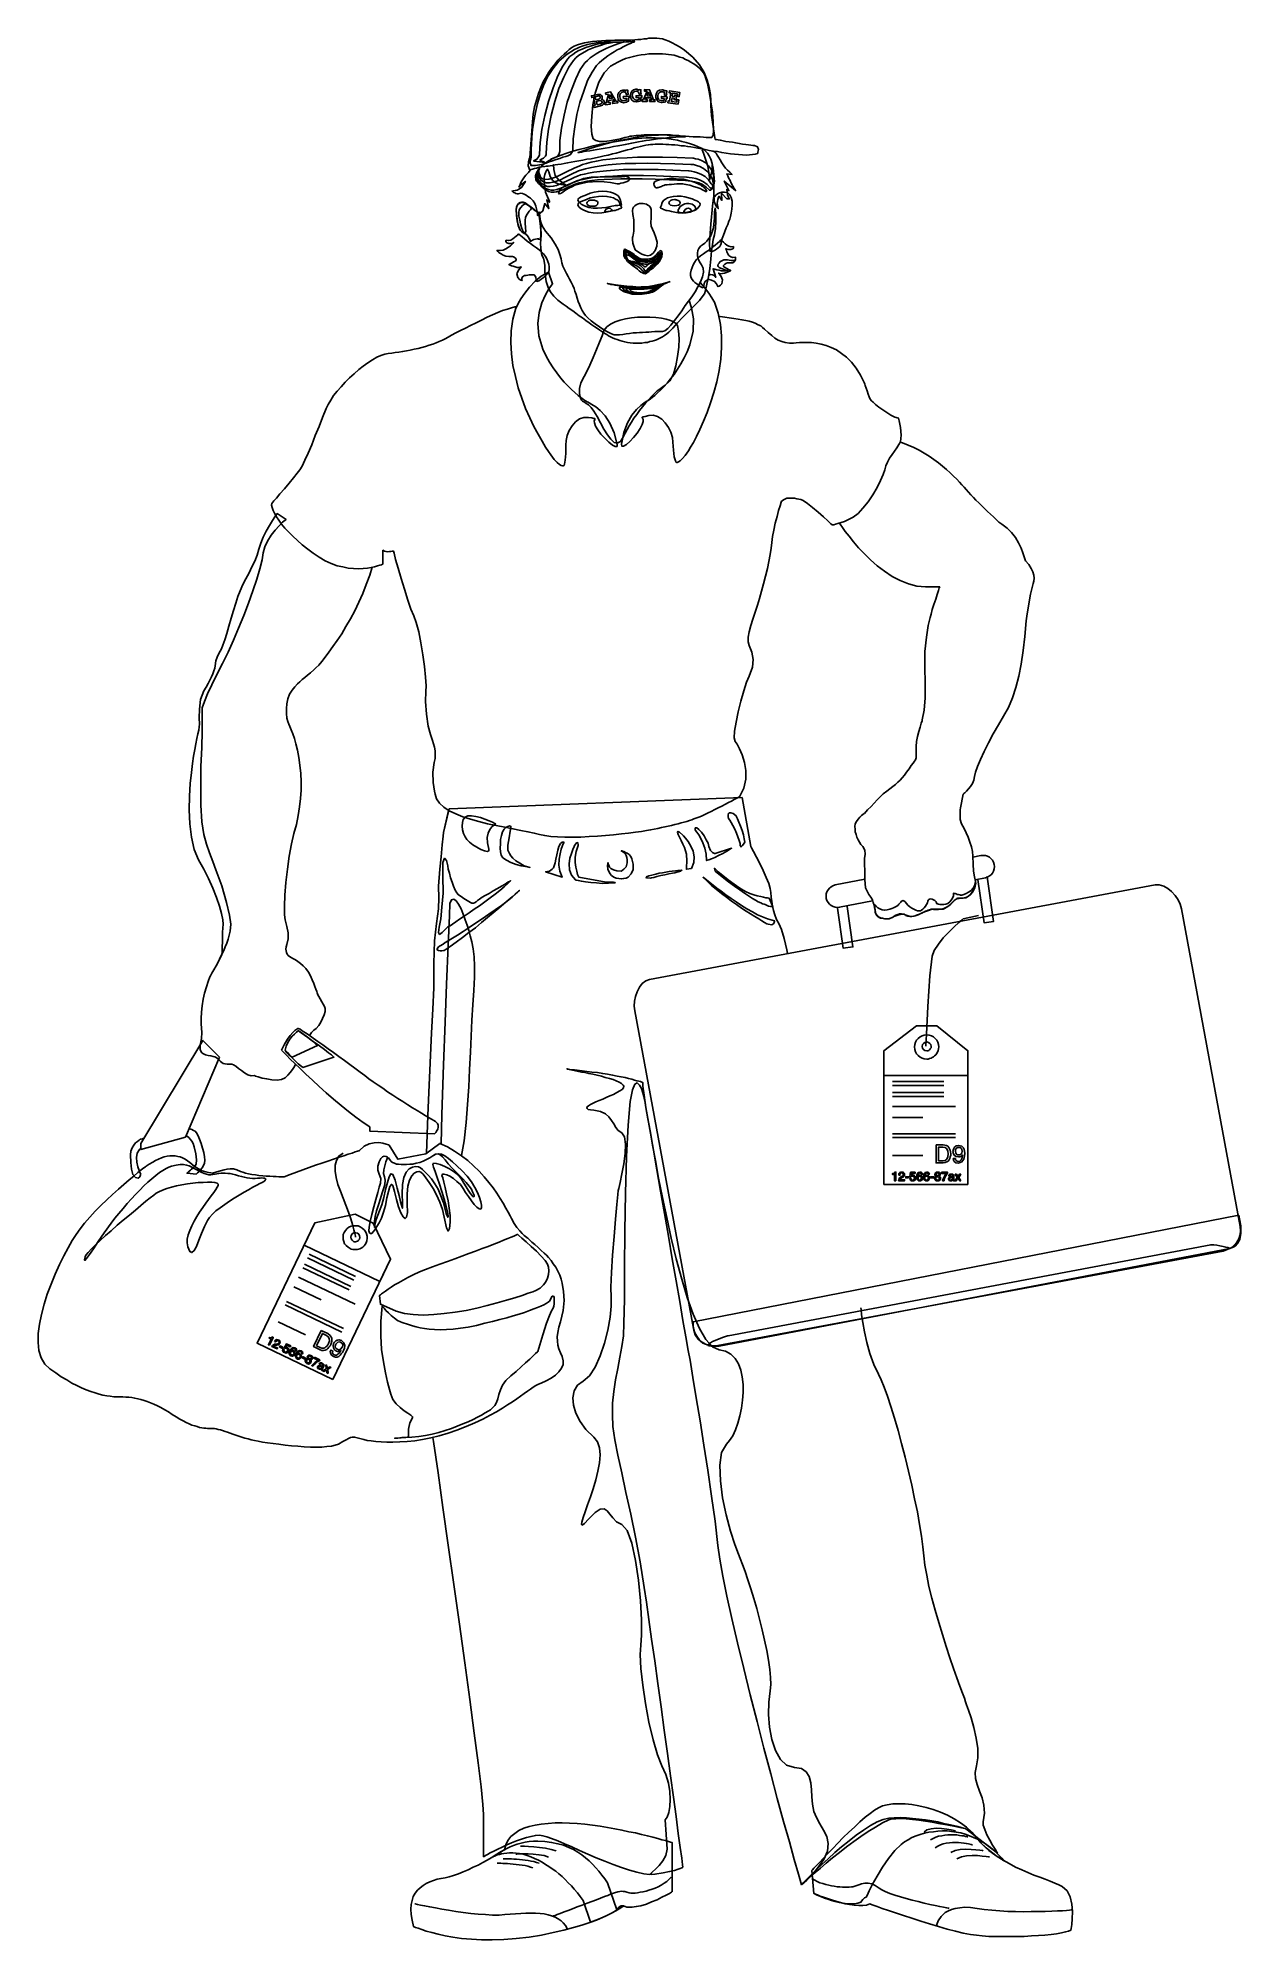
# Model space of a CAD drawing. Header units: millimetres. Extents: x -1620.99 to -1619.86, y 1846.27 to 1848.05.
import ezdxf

# ---------------------------------------------------------------- set-up
doc = ezdxf.new("R2010")
doc.units = ezdxf.units.MM
doc.header["$LTSCALE"] = 10
doc.layers.add('Humanos', color=2, linetype='Continuous')

msp = doc.modelspace()

# ---------------------------------------------------------------- linework, layer by layer
at = {"layer": 'Humanos'}
for points in [[(-1620.5289, 1847.9296), (-1620.5287, 1847.9298), (-1620.5278, 1847.9301), (-1620.5264, 1847.9305), (-1620.5247, 1847.9311), (-1620.5226, 1847.9315), (-1620.5203, 1847.9322), (-1620.5177, 1847.9326), (-1620.515, 1847.933), (-1620.5135, 1847.9332), (-1620.5119, 1847.9334), (-1620.5098, 1847.9336), (-1620.5077, 1847.934), (-1620.5051, 1847.9345), (-1620.5026, 1847.9349), (-1620.4997, 1847.9353), (-1620.4967, 1847.9359), (-1620.4936, 1847.9364), (-1620.4902, 1847.937), (-1620.4868, 1847.9376), (-1620.4831, 1847.9382), (-1620.4793, 1847.9389), (-1620.4755, 1847.9397), (-1620.4715, 1847.9403), (-1620.4673, 1847.9412), (-1620.4631, 1847.942), (-1620.4591, 1847.9429), (-1620.4553, 1847.9437), (-1620.4513, 1847.9448), (-1620.4478, 1847.9456), (-1620.444, 1847.9467), (-1620.4406, 1847.9477), (-1620.4373, 1847.9485), (-1620.4339, 1847.9494), (-1620.431, 1847.9504), (-1620.428, 1847.9511), (-1620.4251, 1847.9519), (-1620.4226, 1847.9525), (-1620.42, 1847.953), (-1620.4177, 1847.9534), (-1620.4156, 1847.9536), (-1620.4135, 1847.9536), (-1620.4114, 1847.9538), (-1620.4091, 1847.9538), (-1620.4066, 1847.9538), (-1620.4041, 1847.9538), (-1620.4013, 1847.9536), (-1620.3986, 1847.9536), (-1620.3959, 1847.9534), (-1620.3929, 1847.9532), (-1620.39, 1847.953), (-1620.387, 1847.9525), (-1620.3839, 1847.9523), (-1620.3809, 1847.9519), (-1620.3778, 1847.9513), (-1620.3744, 1847.9509), (-1620.3713, 1847.9502), (-1620.3679, 1847.9496), (-1620.3644, 1847.949), (-1620.3606, 1847.9481), (-1620.3568, 1847.9475), (-1620.3528, 1847.9469), (-1620.3488, 1847.946), (-1620.3446, 1847.9454), (-1620.3406, 1847.945), (-1620.3368, 1847.9445), (-1620.333, 1847.9441), (-1620.3293, 1847.9439), (-1620.3259, 1847.9437), (-1620.3227, 1847.9439), (-1620.3198, 1847.9441), (-1620.3173, 1847.9445), (-1620.315, 1847.9452), (-1620.3148, 1847.9464), (-1620.3143, 1847.949), (-1620.3152, 1847.9515), (-1620.3181, 1847.9527), (-1620.3196, 1847.9527), (-1620.3215, 1847.953), (-1620.3238, 1847.9532), (-1620.3263, 1847.9536), (-1620.3293, 1847.954), (-1620.3324, 1847.9546), (-1620.3356, 1847.9551), (-1620.3387, 1847.9557), (-1620.3419, 1847.9561), (-1620.3448, 1847.9565), (-1620.3475, 1847.9572), (-1620.3501, 1847.9576), (-1620.352, 1847.958), (-1620.3536, 1847.9582), (-1620.3545, 1847.9584), (-1620.3549, 1847.9584), (-1620.3555, 1847.962), (-1620.357, 1847.9704), (-1620.3585, 1847.9809), (-1620.3591, 1847.9904), (-1620.3591, 1847.995), (-1620.3595, 1848.0007), (-1620.3606, 1848.0072), (-1620.3625, 1848.0141), (-1620.3654, 1848.0212), (-1620.3698, 1848.0286), (-1620.3759, 1848.0355), (-1620.3837, 1848.0421), (-1620.3879, 1848.045), (-1620.3919, 1848.0473), (-1620.3955, 1848.0492), (-1620.3986, 1848.0507), (-1620.4018, 1848.0519), (-1620.4045, 1848.0528), (-1620.4072, 1848.0532), (-1620.4097, 1848.0536), (-1620.4123, 1848.0536), (-1620.4148, 1848.0536), (-1620.4171, 1848.0534), (-1620.4196, 1848.053), (-1620.4221, 1848.0528), (-1620.4247, 1848.0523), (-1620.4276, 1848.0521), (-1620.4305, 1848.0519), (-1620.4337, 1848.0517), (-1620.4373, 1848.0517), (-1620.441, 1848.0517), (-1620.445, 1848.0515), (-1620.4492, 1848.0515), (-1620.4534, 1848.0513), (-1620.4576, 1848.0513), (-1620.4618, 1848.0511), (-1620.466, 1848.0507), (-1620.47, 1848.0502), (-1620.474, 1848.0498), (-1620.4778, 1848.049), (-1620.4812, 1848.0481), (-1620.4843, 1848.0473), (-1620.4873, 1848.046), (-1620.4896, 1848.0446), (-1620.4919, 1848.0429), (-1620.4942, 1848.0408), (-1620.4969, 1848.0385), (-1620.4997, 1848.036), (-1620.5026, 1848.0328), (-1620.5053, 1848.0294), (-1620.5083, 1848.0257), (-1620.511, 1848.0217), (-1620.5137, 1848.0173), (-1620.5165, 1848.0124), (-1620.5188, 1848.0072), (-1620.5209, 1848.0015), (-1620.5228, 1847.9954), (-1620.5245, 1847.9891), (-1620.5257, 1847.9822), (-1620.5266, 1847.9748), (-1620.5289, 1847.9412), (-1620.5295, 1847.9401), (-1620.5303, 1847.9374), (-1620.5306, 1847.9336), (-1620.5289, 1847.9296)], [(-1620.4663, 1848.0278), (-1620.4705, 1848.0217), (-1620.4747, 1848.0137), (-1620.4784, 1848.0038), (-1620.482, 1847.9931), (-1620.4847, 1847.9817), (-1620.4868, 1847.9702), (-1620.4883, 1847.9591), (-1620.4885, 1847.9485), (-1620.4887, 1847.9477), (-1620.4894, 1847.946), (-1620.4908, 1847.9441), (-1620.4934, 1847.9429), (-1620.4952, 1847.9424), (-1620.498, 1847.9416), (-1620.5009, 1847.9406), (-1620.5043, 1847.9395), (-1620.5077, 1847.9382), (-1620.5108, 1847.9372), (-1620.5135, 1847.9361), (-1620.5158, 1847.9355), (-1620.5177, 1847.9349), (-1620.5198, 1847.9345), (-1620.5217, 1847.9343), (-1620.5238, 1847.934), (-1620.5255, 1847.9338), (-1620.5268, 1847.9338), (-1620.5276, 1847.9338), (-1620.528, 1847.9338), (-1620.5282, 1847.9345), (-1620.5287, 1847.9361), (-1620.5287, 1847.9382), (-1620.528, 1847.9403), (-1620.5278, 1847.9416), (-1620.5276, 1847.9445), (-1620.5276, 1847.9488), (-1620.5274, 1847.954), (-1620.527, 1847.9605), (-1620.5264, 1847.9677), (-1620.5253, 1847.9754), (-1620.5238, 1847.9836), (-1620.5219, 1847.992), (-1620.5194, 1848.0007), (-1620.5163, 1848.0091), (-1620.5123, 1848.0173), (-1620.5074, 1848.0248), (-1620.5018, 1848.0318), (-1620.495, 1848.0379), (-1620.4871, 1848.0429), (-1620.4864, 1848.0431), (-1620.485, 1848.0439), (-1620.4822, 1848.045), (-1620.4789, 1848.0463), (-1620.4749, 1848.0475), (-1620.47, 1848.0486), (-1620.4648, 1848.0494), (-1620.4591, 1848.0496), (-1620.4534, 1848.0496), (-1620.4482, 1848.0496), (-1620.4431, 1848.0498), (-1620.4389, 1848.05), (-1620.4356, 1848.05), (-1620.4328, 1848.0502), (-1620.4312, 1848.0502), (-1620.4305, 1848.0502), (-1620.4307, 1848.05), (-1620.4316, 1848.0498), (-1620.4328, 1848.0494), (-1620.4345, 1848.0486), (-1620.4364, 1848.0477), (-1620.4387, 1848.0467), (-1620.4412, 1848.0454), (-1620.444, 1848.0439), (-1620.4469, 1848.0425), (-1620.4499, 1848.0408), (-1620.4528, 1848.0389), (-1620.4557, 1848.0368), (-1620.4587, 1848.0347), (-1620.4614, 1848.0326), (-1620.4639, 1848.0303), (-1620.4663, 1848.0278)], [(-1620.4772, 1848.0303), (-1620.4816, 1848.024), (-1620.4858, 1848.0154), (-1620.49, 1848.0051), (-1620.4938, 1847.9935), (-1620.4969, 1847.9813), (-1620.4992, 1847.9691), (-1620.5007, 1847.9574), (-1620.5009, 1847.9469), (-1620.5011, 1847.946), (-1620.5018, 1847.9443), (-1620.5034, 1847.9424), (-1620.506, 1847.9412), (-1620.5072, 1847.9408), (-1620.5085, 1847.9401), (-1620.5095, 1847.9395), (-1620.5106, 1847.9387), (-1620.5116, 1847.9378), (-1620.5127, 1847.937), (-1620.5142, 1847.9361), (-1620.5158, 1847.9355), (-1620.5177, 1847.9349), (-1620.5198, 1847.9345), (-1620.5217, 1847.9343), (-1620.5238, 1847.934), (-1620.5255, 1847.9338), (-1620.5268, 1847.9338), (-1620.5276, 1847.9338), (-1620.528, 1847.9338), (-1620.5282, 1847.9345), (-1620.5287, 1847.9361), (-1620.5287, 1847.9382), (-1620.528, 1847.9403), (-1620.5278, 1847.9416), (-1620.5276, 1847.9445), (-1620.5276, 1847.9488), (-1620.5274, 1847.954), (-1620.527, 1847.9605), (-1620.5264, 1847.9677), (-1620.5253, 1847.9754), (-1620.5238, 1847.9836), (-1620.5219, 1847.992), (-1620.5194, 1848.0007), (-1620.5163, 1848.0091), (-1620.5123, 1848.0173), (-1620.5074, 1848.0248), (-1620.5018, 1848.0318), (-1620.495, 1848.0379), (-1620.4871, 1848.0429), (-1620.4864, 1848.0431), (-1620.485, 1848.0439), (-1620.4822, 1848.045), (-1620.4789, 1848.0463), (-1620.4749, 1848.0475), (-1620.47, 1848.0486), (-1620.4648, 1848.0494), (-1620.4591, 1848.0496), (-1620.4539, 1848.0496), (-1620.4497, 1848.0496), (-1620.4463, 1848.0498), (-1620.4438, 1848.0498), (-1620.4421, 1848.0498), (-1620.441, 1848.05), (-1620.4404, 1848.05), (-1620.4402, 1848.05), (-1620.4404, 1848.05), (-1620.4412, 1848.0498), (-1620.4427, 1848.0494), (-1620.4444, 1848.0488), (-1620.4465, 1848.0481), (-1620.4488, 1848.0473), (-1620.4515, 1848.0463), (-1620.4545, 1848.045), (-1620.4574, 1848.0437), (-1620.4606, 1848.0423), (-1620.4635, 1848.0406), (-1620.4667, 1848.0389), (-1620.4696, 1848.037), (-1620.4724, 1848.0349), (-1620.4749, 1848.0326), (-1620.4772, 1848.0303)], [(-1620.528, 1847.9338), (-1620.5282, 1847.9345), (-1620.5287, 1847.9361), (-1620.5287, 1847.9382), (-1620.528, 1847.9403), (-1620.5278, 1847.9416), (-1620.5276, 1847.9445), (-1620.5276, 1847.9488), (-1620.5274, 1847.954), (-1620.527, 1847.9605), (-1620.5264, 1847.9677), (-1620.5253, 1847.9754), (-1620.5238, 1847.9836), (-1620.5219, 1847.992), (-1620.5194, 1848.0007), (-1620.5163, 1848.0091), (-1620.5123, 1848.0173), (-1620.5074, 1848.0248), (-1620.5018, 1848.0318), (-1620.495, 1848.0379), (-1620.4871, 1848.0429), (-1620.4864, 1848.0431), (-1620.485, 1848.0439), (-1620.4822, 1848.045), (-1620.4789, 1848.0463), (-1620.4749, 1848.0475), (-1620.47, 1848.0486), (-1620.4648, 1848.0494), (-1620.4591, 1848.0496), (-1620.4545, 1848.0496), (-1620.452, 1848.0496), (-1620.4509, 1848.0496), (-1620.4513, 1848.0496), (-1620.4522, 1848.0496), (-1620.4536, 1848.0496), (-1620.4547, 1848.0496), (-1620.4551, 1848.0496), (-1620.4553, 1848.0496), (-1620.4564, 1848.0494), (-1620.4576, 1848.0492), (-1620.4595, 1848.049), (-1620.4618, 1848.0486), (-1620.4644, 1848.0481), (-1620.4671, 1848.0475), (-1620.47, 1848.0467), (-1620.4732, 1848.0458), (-1620.4763, 1848.0446), (-1620.4797, 1848.0433), (-1620.4829, 1848.0418), (-1620.4858, 1848.0402), (-1620.4887, 1848.0383), (-1620.4913, 1848.0362), (-1620.4936, 1848.0339), (-1620.498, 1848.0273), (-1620.5026, 1848.0181), (-1620.5072, 1848.0068), (-1620.5114, 1847.9941), (-1620.515, 1847.9809), (-1620.5177, 1847.9677), (-1620.5194, 1847.9555), (-1620.5198, 1847.9445), (-1620.52, 1847.9437), (-1620.5207, 1847.942), (-1620.5224, 1847.9399), (-1620.5249, 1847.9387), (-1620.5255, 1847.9382), (-1620.5245, 1847.938), (-1620.5224, 1847.9376), (-1620.52, 1847.9374), (-1620.5175, 1847.937), (-1620.5156, 1847.9366), (-1620.515, 1847.9359), (-1620.5158, 1847.9355), (-1620.5177, 1847.9349), (-1620.5198, 1847.9345), (-1620.5217, 1847.9343), (-1620.5238, 1847.934), (-1620.5255, 1847.9338), (-1620.5268, 1847.9338), (-1620.5276, 1847.9338), (-1620.528, 1847.9338)], [(-1620.4881, 1848.0326), (-1620.4925, 1848.0261), (-1620.4971, 1848.017), (-1620.5016, 1848.0061), (-1620.5055, 1847.9939), (-1620.5089, 1847.9809), (-1620.5116, 1847.9681), (-1620.5131, 1847.9559), (-1620.5135, 1847.9452), (-1620.5137, 1847.9443), (-1620.5144, 1847.9427), (-1620.5161, 1847.9408), (-1620.5186, 1847.9395), (-1620.5194, 1847.9391), (-1620.5192, 1847.9387), (-1620.5182, 1847.9382), (-1620.5169, 1847.9378), (-1620.5156, 1847.9372), (-1620.5148, 1847.9366), (-1620.5146, 1847.9361), (-1620.5158, 1847.9355), (-1620.5177, 1847.9349), (-1620.5198, 1847.9345), (-1620.5217, 1847.9343), (-1620.5238, 1847.934), (-1620.5255, 1847.9338), (-1620.5268, 1847.9338), (-1620.5276, 1847.9338), (-1620.528, 1847.9338), (-1620.5282, 1847.9345), (-1620.5287, 1847.9361), (-1620.5287, 1847.9382), (-1620.528, 1847.9403), (-1620.5278, 1847.9416), (-1620.5276, 1847.9445), (-1620.5276, 1847.9488), (-1620.5274, 1847.954), (-1620.527, 1847.9605), (-1620.5264, 1847.9677), (-1620.5253, 1847.9754), (-1620.5238, 1847.9836), (-1620.5219, 1847.992), (-1620.5194, 1848.0007), (-1620.5163, 1848.0091), (-1620.5123, 1848.0173), (-1620.5074, 1848.0248), (-1620.5018, 1848.0318), (-1620.495, 1848.0379), (-1620.4871, 1848.0429), (-1620.4864, 1848.0431), (-1620.485, 1848.0439), (-1620.4822, 1848.045), (-1620.4789, 1848.0463), (-1620.4749, 1848.0475), (-1620.47, 1848.0486), (-1620.4648, 1848.0494), (-1620.4591, 1848.0496), (-1620.4543, 1848.0496), (-1620.4511, 1848.0496), (-1620.4494, 1848.0496), (-1620.4488, 1848.0496), (-1620.4488, 1848.0496), (-1620.4492, 1848.0496), (-1620.4499, 1848.0496), (-1620.4501, 1848.0496), (-1620.4503, 1848.0496), (-1620.4513, 1848.0494), (-1620.4526, 1848.0492), (-1620.4545, 1848.0488), (-1620.4566, 1848.0484), (-1620.4591, 1848.0477), (-1620.4618, 1848.0469), (-1620.4648, 1848.046), (-1620.4679, 1848.045), (-1620.4711, 1848.0437), (-1620.4742, 1848.0425), (-1620.4774, 1848.0408), (-1620.4803, 1848.0391), (-1620.4833, 1848.0372), (-1620.4858, 1848.0349), (-1620.4881, 1848.0326)], [(-1620.3988, 1848.0383), (-1620.3961, 1848.0379), (-1620.3936, 1848.0374), (-1620.3908, 1848.0366), (-1620.3881, 1848.0357), (-1620.3854, 1848.0349), (-1620.3828, 1848.0336), (-1620.3803, 1848.0326), (-1620.3778, 1848.0311), (-1620.3755, 1848.0297), (-1620.3732, 1848.0282), (-1620.3711, 1848.0265), (-1620.3692, 1848.0246), (-1620.3675, 1848.0227), (-1620.366, 1848.0208), (-1620.3648, 1848.0187), (-1620.3639, 1848.0166), (-1620.3623, 1848.011), (-1620.3606, 1848.003), (-1620.3591, 1847.9937), (-1620.3576, 1847.9841), (-1620.3568, 1847.975), (-1620.3564, 1847.9672), (-1620.3568, 1847.962), (-1620.3583, 1847.9601), (-1620.3587, 1847.9601), (-1620.3597, 1847.9601), (-1620.3614, 1847.9603), (-1620.3635, 1847.9603), (-1620.366, 1847.9605), (-1620.3692, 1847.9607), (-1620.3723, 1847.9609), (-1620.3757, 1847.9609), (-1620.3793, 1847.9612), (-1620.3828, 1847.9614), (-1620.3864, 1847.9616), (-1620.3898, 1847.9618), (-1620.3929, 1847.962), (-1620.3957, 1847.9622), (-1620.3982, 1847.9622), (-1620.4001, 1847.9624), (-1620.402, 1847.9626), (-1620.4039, 1847.9626), (-1620.4062, 1847.9628), (-1620.4087, 1847.9628), (-1620.4112, 1847.9628), (-1620.4137, 1847.9628), (-1620.4165, 1847.9628), (-1620.4192, 1847.9626), (-1620.4217, 1847.9626), (-1620.4244, 1847.9624), (-1620.4268, 1847.9622), (-1620.4293, 1847.962), (-1620.4314, 1847.9618), (-1620.4333, 1847.9616), (-1620.4349, 1847.9614), (-1620.4364, 1847.9609), (-1620.4398, 1847.9601), (-1620.444, 1847.9591), (-1620.449, 1847.958), (-1620.4541, 1847.9572), (-1620.4591, 1847.9565), (-1620.4635, 1847.9565), (-1620.4671, 1847.9574), (-1620.4694, 1847.9591), (-1620.4707, 1847.9633), (-1620.4713, 1847.9706), (-1620.4709, 1847.9801), (-1620.4698, 1847.9908), (-1620.4675, 1848.0017), (-1620.4642, 1848.0122), (-1620.4593, 1848.0208), (-1620.4532, 1848.0271), (-1620.4499, 1848.0292), (-1620.4463, 1848.0311), (-1620.4427, 1848.0328), (-1620.4391, 1848.0343), (-1620.4354, 1848.0353), (-1620.4318, 1848.0364), (-1620.428, 1848.0372), (-1620.4244, 1848.0379), (-1620.4207, 1848.0383), (-1620.4171, 1848.0387), (-1620.4137, 1848.0387), (-1620.4104, 1848.0389), (-1620.4072, 1848.0389), (-1620.4043, 1848.0387), (-1620.4013, 1848.0385), (-1620.3988, 1848.0383)], [(-1620.4692, 1847.9981), (-1620.4709, 1847.9977), (-1620.4711, 1847.9994), (-1620.4652, 1848.0007), (-1620.4637, 1848.0007), (-1620.4625, 1848.0005), (-1620.4616, 1847.9996), (-1620.461, 1847.9986), (-1620.461, 1847.9979), (-1620.461, 1847.9973), (-1620.4612, 1847.9967), (-1620.4616, 1847.9962), (-1620.4608, 1847.996), (-1620.4602, 1847.9954), (-1620.4595, 1847.9948), (-1620.4593, 1847.9939), (-1620.4593, 1847.9927), (-1620.4597, 1847.9916), (-1620.4608, 1847.9906), (-1620.4625, 1847.9899), (-1620.4686, 1847.9885), (-1620.469, 1847.9901), (-1620.4675, 1847.9906), (-1620.4692, 1847.9981)], [(-1620.4669, 1847.9956), (-1620.4644, 1847.9962), (-1620.4635, 1847.9965), (-1620.4631, 1847.9971), (-1620.4629, 1847.9975), (-1620.4629, 1847.9981), (-1620.4631, 1847.9988), (-1620.4637, 1847.999), (-1620.4644, 1847.9992), (-1620.465, 1847.999), (-1620.4675, 1847.9983), (-1620.4669, 1847.9956)], [(-1620.4658, 1847.991), (-1620.4629, 1847.9916), (-1620.4623, 1847.9918), (-1620.4616, 1847.9923), (-1620.4612, 1847.9927), (-1620.4612, 1847.9935), (-1620.4614, 1847.9941), (-1620.4621, 1847.9946), (-1620.4631, 1847.9948), (-1620.4648, 1847.9946), (-1620.4665, 1847.9941), (-1620.4658, 1847.991)], [(-1620.4551, 1848.0009), (-1620.4576, 1848.0007), (-1620.4578, 1848.0021), (-1620.4532, 1848.003), (-1620.4478, 1847.9941), (-1620.4467, 1847.9944), (-1620.4465, 1847.9927), (-1620.4511, 1847.992), (-1620.4513, 1847.9937), (-1620.4497, 1847.9939), (-1620.4507, 1847.9956), (-1620.4551, 1847.9948), (-1620.4555, 1847.9931), (-1620.4539, 1847.9933), (-1620.4534, 1847.9916), (-1620.4581, 1847.991), (-1620.4585, 1847.9927), (-1620.4572, 1847.9927), (-1620.4551, 1848.0009)], [(-1620.4545, 1847.9967), (-1620.4515, 1847.9971), (-1620.4536, 1848.0002), (-1620.4545, 1847.9967)], [(-1620.4383, 1847.9971), (-1620.441, 1847.9969), (-1620.4412, 1847.9986), (-1620.4358, 1847.999), (-1620.4356, 1847.9975), (-1620.4364, 1847.9973), (-1620.4362, 1847.9944), (-1620.4362, 1847.9944), (-1620.4373, 1847.9939), (-1620.4383, 1847.9935), (-1620.4394, 1847.9931), (-1620.4406, 1847.9929), (-1620.4429, 1847.9933), (-1620.4448, 1847.9944), (-1620.4459, 1847.996), (-1620.4465, 1847.9983), (-1620.4463, 1848.0007), (-1620.4454, 1848.0026), (-1620.444, 1848.004), (-1620.4417, 1848.0047), (-1620.4408, 1848.0047), (-1620.4402, 1848.0047), (-1620.4394, 1848.0044), (-1620.4387, 1848.004), (-1620.4387, 1848.0049), (-1620.437, 1848.0047), (-1620.437, 1848.004), (-1620.437, 1848.0036), (-1620.437, 1848.003), (-1620.437, 1848.0026), (-1620.437, 1848.0021), (-1620.4368, 1848.0017), (-1620.4368, 1848.0013), (-1620.4366, 1848.0007), (-1620.4383, 1848.0002), (-1620.4385, 1848.0013), (-1620.4389, 1848.0021), (-1620.4398, 1848.0028), (-1620.4406, 1848.003), (-1620.4415, 1848.003), (-1620.4429, 1848.0026), (-1620.444, 1848.0015), (-1620.4446, 1848.0002), (-1620.4446, 1847.9986), (-1620.4442, 1847.9969), (-1620.4436, 1847.9956), (-1620.4423, 1847.9948), (-1620.4406, 1847.9946), (-1620.44, 1847.9948), (-1620.4394, 1847.995), (-1620.4387, 1847.9952), (-1620.4381, 1847.9954), (-1620.4383, 1847.9971)], [(-1620.4263, 1847.9977), (-1620.4293, 1847.9977), (-1620.4293, 1847.9994), (-1620.4238, 1847.9996), (-1620.4238, 1847.9979), (-1620.4247, 1847.9979), (-1620.4247, 1847.995), (-1620.4247, 1847.9948), (-1620.4257, 1847.9944), (-1620.4268, 1847.9941), (-1620.4278, 1847.9939), (-1620.4289, 1847.9937), (-1620.4312, 1847.9941), (-1620.4331, 1847.9954), (-1620.4343, 1847.9971), (-1620.4347, 1847.9994), (-1620.4343, 1848.0017), (-1620.4333, 1848.0036), (-1620.4316, 1848.0049), (-1620.4295, 1848.0055), (-1620.4286, 1848.0055), (-1620.428, 1848.0053), (-1620.4272, 1848.0051), (-1620.4265, 1848.0047), (-1620.4263, 1848.0053), (-1620.4247, 1848.0051), (-1620.4249, 1848.0047), (-1620.4249, 1848.004), (-1620.4249, 1848.0036), (-1620.4249, 1848.0032), (-1620.4249, 1848.0028), (-1620.4249, 1848.0021), (-1620.4247, 1848.0017), (-1620.4244, 1848.0011), (-1620.4263, 1848.0007), (-1620.4265, 1848.0017), (-1620.427, 1848.0028), (-1620.4276, 1848.0034), (-1620.4284, 1848.0038), (-1620.4293, 1848.0038), (-1620.4307, 1848.0034), (-1620.432, 1848.0026), (-1620.4326, 1848.0013), (-1620.4328, 1847.9996), (-1620.4324, 1847.9979), (-1620.4318, 1847.9967), (-1620.4307, 1847.9958), (-1620.4291, 1847.9954), (-1620.4282, 1847.9954), (-1620.4276, 1847.9956), (-1620.427, 1847.9958), (-1620.4263, 1847.996), (-1620.4263, 1847.9977)], [(-1620.4188, 1848.0036), (-1620.4213, 1848.0036), (-1620.4213, 1848.0053), (-1620.4165, 1848.0051), (-1620.4129, 1847.9956), (-1620.4116, 1847.9956), (-1620.4116, 1847.9939), (-1620.4165, 1847.9941), (-1620.4165, 1847.9956), (-1620.4146, 1847.9956), (-1620.4154, 1847.9973), (-1620.4198, 1847.9975), (-1620.4205, 1847.9958), (-1620.4188, 1847.9958), (-1620.4188, 1847.9941), (-1620.4236, 1847.9941), (-1620.4234, 1847.9958), (-1620.4223, 1847.9958), (-1620.4188, 1848.0036)], [(-1620.419, 1847.9992), (-1620.416, 1847.999), (-1620.4175, 1848.0026), (-1620.419, 1847.9992)], [(-1620.4028, 1847.9969), (-1620.4055, 1847.9971), (-1620.4055, 1847.9988), (-1620.4001, 1847.9983), (-1620.4001, 1847.9967), (-1620.4011, 1847.9967), (-1620.4013, 1847.9939), (-1620.4013, 1847.9937), (-1620.4024, 1847.9935), (-1620.4034, 1847.9933), (-1620.4047, 1847.9931), (-1620.4057, 1847.9931), (-1620.4081, 1847.9937), (-1620.4095, 1847.9952), (-1620.4106, 1847.9973), (-1620.4108, 1847.9996), (-1620.4102, 1848.0017), (-1620.4091, 1848.0036), (-1620.4072, 1848.0047), (-1620.4049, 1848.0049), (-1620.4041, 1848.0049), (-1620.4034, 1848.0047), (-1620.4028, 1848.0042), (-1620.4022, 1848.0038), (-1620.402, 1848.0044), (-1620.4003, 1848.004), (-1620.4005, 1848.0034), (-1620.4005, 1848.003), (-1620.4007, 1848.0026), (-1620.4007, 1848.0021), (-1620.4007, 1848.0017), (-1620.4007, 1848.0011), (-1620.4007, 1848.0007), (-1620.4005, 1848), (-1620.4024, 1847.9998), (-1620.4024, 1848.0009), (-1620.4026, 1848.0019), (-1620.4032, 1848.0028), (-1620.4041, 1848.003), (-1620.4049, 1848.0032), (-1620.4064, 1848.003), (-1620.4076, 1848.0023), (-1620.4085, 1848.0011), (-1620.4089, 1847.9994), (-1620.4089, 1847.9977), (-1620.4083, 1847.9962), (-1620.4072, 1847.9952), (-1620.4057, 1847.9948), (-1620.4049, 1847.9948), (-1620.4043, 1847.995), (-1620.4036, 1847.995), (-1620.403, 1847.9952), (-1620.4028, 1847.9969)], [(-1620.3919, 1847.9954), (-1620.3936, 1847.9958), (-1620.3934, 1847.9971), (-1620.3955, 1847.9973), (-1620.3961, 1847.9941), (-1620.3912, 1847.9935), (-1620.3908, 1847.9958), (-1620.3891, 1847.9956), (-1620.3898, 1847.9916), (-1620.3994, 1847.9929), (-1620.3992, 1847.9946), (-1620.3978, 1847.9944), (-1620.3967, 1848.0021), (-1620.3982, 1848.0023), (-1620.398, 1848.004), (-1620.3883, 1848.0026), (-1620.3887, 1847.9986), (-1620.3904, 1847.9988), (-1620.3904, 1848.0011), (-1620.395, 1848.0019), (-1620.3952, 1847.999), (-1620.3931, 1847.9988), (-1620.3929, 1848), (-1620.3912, 1847.9998), (-1620.3919, 1847.9954)], [(-1620.5232, 1847.9202), (-1620.523, 1847.92), (-1620.5226, 1847.9193), (-1620.5217, 1847.9183), (-1620.5207, 1847.917), (-1620.5194, 1847.9156), (-1620.5177, 1847.9139), (-1620.5158, 1847.9124), (-1620.5137, 1847.9107), (-1620.5114, 1847.9095), (-1620.5089, 1847.909), (-1620.5064, 1847.9088), (-1620.5039, 1847.9093), (-1620.5009, 1847.9101), (-1620.498, 1847.9111), (-1620.495, 1847.9126), (-1620.4917, 1847.9141), (-1620.4898, 1847.9149), (-1620.4879, 1847.9158), (-1620.4856, 1847.9168), (-1620.4826, 1847.9177), (-1620.4793, 1847.9183), (-1620.4755, 1847.9191), (-1620.4709, 1847.9198), (-1620.4654, 1847.9204), (-1620.4591, 1847.9208), (-1620.4518, 1847.9212), (-1620.4436, 1847.9214), (-1620.4341, 1847.9214), (-1620.4234, 1847.9214), (-1620.4112, 1847.921), (-1620.3978, 1847.9206), (-1620.3828, 1847.9198), (-1620.3822, 1847.9198), (-1620.3803, 1847.9195), (-1620.3776, 1847.9193), (-1620.3742, 1847.9187), (-1620.3704, 1847.9177), (-1620.3669, 1847.916), (-1620.3633, 1847.9137), (-1620.3604, 1847.9107), (-1620.3595, 1847.9107), (-1620.3578, 1847.912), (-1620.3564, 1847.9164), (-1620.3562, 1847.9256), (-1620.3568, 1847.9313), (-1620.3578, 1847.9359), (-1620.3591, 1847.9399), (-1620.3606, 1847.9431), (-1620.3623, 1847.9456), (-1620.3639, 1847.9475), (-1620.3656, 1847.9488), (-1620.3673, 1847.9498), (-1620.3709, 1847.9515), (-1620.3744, 1847.953), (-1620.3782, 1847.9544), (-1620.3822, 1847.9555), (-1620.3862, 1847.9565), (-1620.3902, 1847.9576), (-1620.3944, 1847.9582), (-1620.3986, 1847.9588), (-1620.4028, 1847.9595), (-1620.407, 1847.9597), (-1620.4114, 1847.9599), (-1620.4156, 1847.9599), (-1620.4198, 1847.9599), (-1620.4238, 1847.9597), (-1620.428, 1847.9593), (-1620.432, 1847.9588), (-1620.4398, 1847.9578), (-1620.4476, 1847.9565), (-1620.4551, 1847.9553), (-1620.4623, 1847.9538), (-1620.4694, 1847.9523), (-1620.4761, 1847.9506), (-1620.4826, 1847.949), (-1620.4887, 1847.9473), (-1620.4944, 1847.9454), (-1620.4997, 1847.9437), (-1620.5045, 1847.9416), (-1620.5087, 1847.9397), (-1620.5125, 1847.9376), (-1620.5156, 1847.9355), (-1620.5179, 1847.9334), (-1620.5198, 1847.9313), (-1620.5207, 1847.9303), (-1620.5224, 1847.9277), (-1620.5236, 1847.9242), (-1620.5232, 1847.9202)], [(-1620.5226, 1847.9208), (-1620.523, 1847.9246), (-1620.5219, 1847.928), (-1620.5205, 1847.9305), (-1620.5198, 1847.9313), (-1620.5179, 1847.9334), (-1620.5156, 1847.9355), (-1620.5125, 1847.9376), (-1620.5087, 1847.9397), (-1620.5045, 1847.9416), (-1620.4997, 1847.9437), (-1620.4944, 1847.9454), (-1620.4887, 1847.9473), (-1620.4826, 1847.949), (-1620.4761, 1847.9506), (-1620.4694, 1847.9523), (-1620.4623, 1847.9538), (-1620.4551, 1847.9553), (-1620.4476, 1847.9565), (-1620.4398, 1847.9578), (-1620.432, 1847.9588), (-1620.428, 1847.9593), (-1620.4238, 1847.9597), (-1620.4198, 1847.9599), (-1620.4156, 1847.9599), (-1620.4114, 1847.9599), (-1620.407, 1847.9597), (-1620.4028, 1847.9595), (-1620.3986, 1847.9588), (-1620.3944, 1847.9582), (-1620.3902, 1847.9576), (-1620.3862, 1847.9565), (-1620.3822, 1847.9555), (-1620.3782, 1847.9544), (-1620.3744, 1847.953), (-1620.3709, 1847.9515), (-1620.3673, 1847.9498), (-1620.3656, 1847.9488), (-1620.3639, 1847.9475), (-1620.3623, 1847.9456), (-1620.3606, 1847.9431), (-1620.3591, 1847.9399), (-1620.3578, 1847.9359), (-1620.3568, 1847.9313), (-1620.3562, 1847.9256), (-1620.3562, 1847.9168), (-1620.3574, 1847.913), (-1620.3589, 1847.9126), (-1620.3597, 1847.9128), (-1620.3625, 1847.9162), (-1620.3658, 1847.9185), (-1620.3696, 1847.9204), (-1620.3732, 1847.9216), (-1620.3765, 1847.9223), (-1620.3793, 1847.9227), (-1620.3812, 1847.9229), (-1620.3818, 1847.9229), (-1620.3967, 1847.9235), (-1620.4104, 1847.9242), (-1620.4223, 1847.9244), (-1620.4333, 1847.9244), (-1620.4427, 1847.9244), (-1620.4511, 1847.924), (-1620.4585, 1847.9235), (-1620.4648, 1847.9231), (-1620.4703, 1847.9225), (-1620.4749, 1847.9216), (-1620.4789, 1847.9208), (-1620.4822, 1847.92), (-1620.485, 1847.9191), (-1620.4875, 1847.9183), (-1620.4894, 1847.9172), (-1620.4913, 1847.9164), (-1620.4946, 1847.9147), (-1620.4978, 1847.9135), (-1620.5007, 1847.9122), (-1620.5037, 1847.9114), (-1620.5066, 1847.9107), (-1620.5091, 1847.9107), (-1620.5116, 1847.9114), (-1620.5142, 1847.9124), (-1620.5161, 1847.9139), (-1620.5179, 1847.9151), (-1620.5194, 1847.9166), (-1620.5205, 1847.9179), (-1620.5213, 1847.9191), (-1620.5221, 1847.92), (-1620.5224, 1847.9206), (-1620.5226, 1847.9208)], [(-1620.5215, 1847.9219), (-1620.5221, 1847.9256), (-1620.5215, 1847.9286), (-1620.5205, 1847.9305), (-1620.5198, 1847.9313), (-1620.5179, 1847.9334), (-1620.5156, 1847.9355), (-1620.5125, 1847.9376), (-1620.5087, 1847.9397), (-1620.5045, 1847.9416), (-1620.4997, 1847.9437), (-1620.4944, 1847.9454), (-1620.4887, 1847.9473), (-1620.4826, 1847.949), (-1620.4761, 1847.9506), (-1620.4694, 1847.9523), (-1620.4623, 1847.9538), (-1620.4551, 1847.9553), (-1620.4476, 1847.9565), (-1620.4398, 1847.9578), (-1620.432, 1847.9588), (-1620.428, 1847.9593), (-1620.4238, 1847.9597), (-1620.4198, 1847.9599), (-1620.4156, 1847.9599), (-1620.4114, 1847.9599), (-1620.407, 1847.9597), (-1620.4028, 1847.9595), (-1620.3986, 1847.9588), (-1620.3944, 1847.9582), (-1620.3902, 1847.9576), (-1620.3862, 1847.9565), (-1620.3822, 1847.9555), (-1620.3782, 1847.9544), (-1620.3744, 1847.953), (-1620.3709, 1847.9515), (-1620.3673, 1847.9498), (-1620.3656, 1847.9488), (-1620.3639, 1847.9475), (-1620.3623, 1847.9456), (-1620.3606, 1847.9431), (-1620.3591, 1847.9399), (-1620.3578, 1847.9359), (-1620.3568, 1847.9313), (-1620.3562, 1847.9256), (-1620.3559, 1847.9174), (-1620.357, 1847.9151), (-1620.358, 1847.916), (-1620.3587, 1847.9168), (-1620.3612, 1847.9206), (-1620.3644, 1847.9235), (-1620.3679, 1847.9256), (-1620.3715, 1847.9271), (-1620.3746, 1847.928), (-1620.3774, 1847.9286), (-1620.3793, 1847.9288), (-1620.3799, 1847.9288), (-1620.3948, 1847.9294), (-1620.4085, 1847.9301), (-1620.4205, 1847.9303), (-1620.4314, 1847.9303), (-1620.441, 1847.9301), (-1620.4494, 1847.9296), (-1620.457, 1847.929), (-1620.4633, 1847.9284), (-1620.469, 1847.9275), (-1620.4738, 1847.9267), (-1620.4778, 1847.9259), (-1620.4814, 1847.925), (-1620.4843, 1847.924), (-1620.4866, 1847.9229), (-1620.4887, 1847.9221), (-1620.4906, 1847.9212), (-1620.494, 1847.9195), (-1620.4973, 1847.9179), (-1620.5007, 1847.9164), (-1620.5039, 1847.9151), (-1620.507, 1847.9145), (-1620.51, 1847.9141), (-1620.5127, 1847.9143), (-1620.5152, 1847.9153), (-1620.5167, 1847.9164), (-1620.5182, 1847.9174), (-1620.5192, 1847.9187), (-1620.52, 1847.9195), (-1620.5207, 1847.9206), (-1620.5211, 1847.9212), (-1620.5215, 1847.9216), (-1620.5215, 1847.9219)], [(-1620.5205, 1847.9229), (-1620.5213, 1847.9265), (-1620.5209, 1847.929), (-1620.5203, 1847.9307), (-1620.5198, 1847.9313), (-1620.5179, 1847.9334), (-1620.5156, 1847.9355), (-1620.5125, 1847.9376), (-1620.5087, 1847.9397), (-1620.5045, 1847.9416), (-1620.4997, 1847.9437), (-1620.4944, 1847.9454), (-1620.4887, 1847.9473), (-1620.4826, 1847.949), (-1620.4761, 1847.9506), (-1620.4694, 1847.9523), (-1620.4623, 1847.9538), (-1620.4551, 1847.9553), (-1620.4476, 1847.9565), (-1620.4398, 1847.9578), (-1620.432, 1847.9588), (-1620.428, 1847.9593), (-1620.4238, 1847.9597), (-1620.4198, 1847.9599), (-1620.4156, 1847.9599), (-1620.4114, 1847.9599), (-1620.407, 1847.9597), (-1620.4028, 1847.9595), (-1620.3986, 1847.9588), (-1620.3944, 1847.9582), (-1620.3902, 1847.9576), (-1620.3862, 1847.9565), (-1620.3822, 1847.9555), (-1620.3782, 1847.9544), (-1620.3744, 1847.953), (-1620.3709, 1847.9515), (-1620.3673, 1847.9498), (-1620.3656, 1847.9488), (-1620.3639, 1847.9475), (-1620.3623, 1847.9456), (-1620.3606, 1847.9431), (-1620.3591, 1847.9399), (-1620.3578, 1847.9359), (-1620.3568, 1847.9313), (-1620.3562, 1847.9256), (-1620.3559, 1847.9181), (-1620.3564, 1847.917), (-1620.3572, 1847.9193), (-1620.3576, 1847.9208), (-1620.3597, 1847.9252), (-1620.3627, 1847.9286), (-1620.366, 1847.9311), (-1620.3694, 1847.933), (-1620.3725, 1847.934), (-1620.3753, 1847.9347), (-1620.3772, 1847.9349), (-1620.3778, 1847.9349), (-1620.3929, 1847.9355), (-1620.4064, 1847.9359), (-1620.4186, 1847.9361), (-1620.4295, 1847.9359), (-1620.4394, 1847.9357), (-1620.448, 1847.9351), (-1620.4553, 1847.9345), (-1620.4621, 1847.9336), (-1620.4677, 1847.9328), (-1620.4726, 1847.9317), (-1620.4768, 1847.9309), (-1620.4803, 1847.9298), (-1620.4833, 1847.9288), (-1620.4858, 1847.9277), (-1620.4879, 1847.9267), (-1620.4898, 1847.9259), (-1620.4931, 1847.9242), (-1620.4967, 1847.9223), (-1620.5003, 1847.9206), (-1620.5039, 1847.9193), (-1620.5072, 1847.9183), (-1620.5104, 1847.9177), (-1620.5133, 1847.9177), (-1620.5161, 1847.9185), (-1620.5182, 1847.92), (-1620.5194, 1847.9214), (-1620.5203, 1847.9225), (-1620.5205, 1847.9229)], [(-1620.5194, 1847.924), (-1620.5194, 1847.9238), (-1620.519, 1847.9231), (-1620.5184, 1847.9223), (-1620.5171, 1847.9214), (-1620.5144, 1847.9208), (-1620.511, 1847.921), (-1620.5077, 1847.9219), (-1620.5039, 1847.9233), (-1620.5001, 1847.925), (-1620.4963, 1847.9269), (-1620.4927, 1847.9288), (-1620.4892, 1847.9305), (-1620.4873, 1847.9313), (-1620.4852, 1847.9324), (-1620.4826, 1847.9334), (-1620.4795, 1847.9347), (-1620.4759, 1847.9357), (-1620.4715, 1847.937), (-1620.4665, 1847.938), (-1620.4606, 1847.9391), (-1620.4539, 1847.9399), (-1620.4463, 1847.9408), (-1620.4377, 1847.9412), (-1620.4278, 1847.9416), (-1620.4169, 1847.9418), (-1620.4045, 1847.9418), (-1620.3908, 1847.9414), (-1620.3759, 1847.9408), (-1620.3753, 1847.9408), (-1620.3734, 1847.9403), (-1620.3709, 1847.9397), (-1620.3677, 1847.9385), (-1620.3644, 1847.9366), (-1620.3612, 1847.9336), (-1620.3585, 1847.9298), (-1620.3566, 1847.9248), (-1620.3564, 1847.9227), (-1620.3559, 1847.9191), (-1620.3557, 1847.9185), (-1620.3562, 1847.9256), (-1620.3568, 1847.9313), (-1620.3578, 1847.9359), (-1620.3591, 1847.9399), (-1620.3606, 1847.9431), (-1620.3623, 1847.9456), (-1620.3639, 1847.9475), (-1620.3656, 1847.9488), (-1620.3673, 1847.9498), (-1620.3709, 1847.9515), (-1620.3744, 1847.953), (-1620.3782, 1847.9544), (-1620.3822, 1847.9555), (-1620.3862, 1847.9565), (-1620.3902, 1847.9576), (-1620.3944, 1847.9582), (-1620.3986, 1847.9588), (-1620.4028, 1847.9595), (-1620.407, 1847.9597), (-1620.4114, 1847.9599), (-1620.4156, 1847.9599), (-1620.4198, 1847.9599), (-1620.4238, 1847.9597), (-1620.428, 1847.9593), (-1620.432, 1847.9588), (-1620.4398, 1847.9578), (-1620.4476, 1847.9565), (-1620.4551, 1847.9553), (-1620.4623, 1847.9538), (-1620.4694, 1847.9523), (-1620.4761, 1847.9506), (-1620.4826, 1847.949), (-1620.4887, 1847.9473), (-1620.4944, 1847.9454), (-1620.4997, 1847.9437), (-1620.5045, 1847.9416), (-1620.5087, 1847.9397), (-1620.5125, 1847.9376), (-1620.5156, 1847.9355), (-1620.5179, 1847.9334), (-1620.5198, 1847.9313), (-1620.52, 1847.9309), (-1620.5205, 1847.9296), (-1620.5205, 1847.9273), (-1620.5194, 1847.924)], [(-1620.3828, 1847.9609), (-1620.3833, 1847.9609), (-1620.3843, 1847.9614), (-1620.3864, 1847.9616), (-1620.3891, 1847.962), (-1620.3927, 1847.9622), (-1620.3969, 1847.9626), (-1620.4022, 1847.9626), (-1620.4081, 1847.9624), (-1620.4148, 1847.962), (-1620.4221, 1847.9614), (-1620.4305, 1847.9601), (-1620.4396, 1847.9584), (-1620.4494, 1847.9563), (-1620.4599, 1847.9536), (-1620.4715, 1847.9502), (-1620.4837, 1847.946), (-1620.4833, 1847.946), (-1620.4822, 1847.9462), (-1620.4805, 1847.9464), (-1620.4784, 1847.9469), (-1620.4757, 1847.9473), (-1620.4728, 1847.9477), (-1620.4694, 1847.9483), (-1620.4658, 1847.949), (-1620.4621, 1847.9496), (-1620.4581, 1847.9502), (-1620.4541, 1847.9509), (-1620.4503, 1847.9517), (-1620.4463, 1847.9523), (-1620.4427, 1847.953), (-1620.4394, 1847.9536), (-1620.4362, 1847.9542), (-1620.4333, 1847.9549), (-1620.4301, 1847.9555), (-1620.4268, 1847.9561), (-1620.4234, 1847.9567), (-1620.4198, 1847.9574), (-1620.4165, 1847.9578), (-1620.4129, 1847.9584), (-1620.4091, 1847.9588), (-1620.4055, 1847.9593), (-1620.4022, 1847.9597), (-1620.3986, 1847.9601), (-1620.3952, 1847.9603), (-1620.3919, 1847.9605), (-1620.3887, 1847.9607), (-1620.3858, 1847.9609), (-1620.3828, 1847.9609)], [(-1620.3669, 1847.9494), (-1620.3671, 1847.9485), (-1620.366, 1847.9454), (-1620.3639, 1847.9399), (-1620.3618, 1847.9332), (-1620.3608, 1847.9271), (-1620.3604, 1847.9225), (-1620.3604, 1847.9206), (-1620.3589, 1847.9244), (-1620.358, 1847.9288), (-1620.3578, 1847.9326), (-1620.3578, 1847.9343), (-1620.3578, 1847.9338), (-1620.3576, 1847.9326), (-1620.3574, 1847.9309), (-1620.357, 1847.9288), (-1620.3566, 1847.9242), (-1620.3562, 1847.917), (-1620.3562, 1847.9101), (-1620.3562, 1847.9072), (-1620.3559, 1847.9002), (-1620.3543, 1847.8962), (-1620.3528, 1847.8941), (-1620.352, 1847.8935), (-1620.353, 1847.8981), (-1620.3526, 1847.9019), (-1620.3517, 1847.9042), (-1620.3513, 1847.905), (-1620.3486, 1847.9011), (-1620.349, 1847.908), (-1620.344, 1847.9025), (-1620.3417, 1847.9025), (-1620.3433, 1847.9063), (-1620.344, 1847.9116), (-1620.3421, 1847.9103), (-1620.3465, 1847.9193), (-1620.3358, 1847.9103), (-1620.337, 1847.9122), (-1620.3385, 1847.9145), (-1620.3398, 1847.9172), (-1620.341, 1847.9198), (-1620.3423, 1847.9223), (-1620.3431, 1847.9242), (-1620.3438, 1847.9256), (-1620.344, 1847.9261), (-1620.3391, 1847.9256), (-1620.3393, 1847.9259), (-1620.3398, 1847.9263), (-1620.3412, 1847.9275), (-1620.3435, 1847.9296), (-1620.3452, 1847.9313), (-1620.3469, 1847.9336), (-1620.3488, 1847.9364), (-1620.3503, 1847.9391), (-1620.3517, 1847.9416), (-1620.353, 1847.9437), (-1620.3538, 1847.945), (-1620.3541, 1847.9456), (-1620.3543, 1847.9458), (-1620.3547, 1847.946), (-1620.3557, 1847.9467), (-1620.3568, 1847.9473), (-1620.3574, 1847.9475), (-1620.3574, 1847.9475)], [(-1620.5287, 1847.9296), (-1620.5287, 1847.9296), (-1620.5301, 1847.9273), (-1620.5327, 1847.9248), (-1620.5341, 1847.9233), (-1620.5354, 1847.9214), (-1620.5364, 1847.9195), (-1620.5375, 1847.9179), (-1620.5381, 1847.9162), (-1620.5387, 1847.9149), (-1620.539, 1847.9141), (-1620.5392, 1847.9137), (-1620.5373, 1847.9158), (-1620.5354, 1847.9174), (-1620.5337, 1847.9185), (-1620.5331, 1847.9189), (-1620.5348, 1847.916), (-1620.5366, 1847.9137), (-1620.5387, 1847.912), (-1620.5408, 1847.9109), (-1620.5427, 1847.9103), (-1620.5442, 1847.9101), (-1620.5453, 1847.9099), (-1620.5457, 1847.9099), (-1620.5455, 1847.9097), (-1620.5451, 1847.9093), (-1620.5442, 1847.9086), (-1620.5432, 1847.9082), (-1620.5421, 1847.9076), (-1620.5408, 1847.9072), (-1620.5398, 1847.9072), (-1620.5387, 1847.9076), (-1620.5375, 1847.9078), (-1620.536, 1847.9076), (-1620.5343, 1847.9069), (-1620.5324, 1847.9059), (-1620.5308, 1847.9048), (-1620.5293, 1847.904), (-1620.5285, 1847.9032), (-1620.528, 1847.9029), (-1620.5259, 1847.9008), (-1620.5243, 1847.8983), (-1620.5232, 1847.8958), (-1620.5226, 1847.8931), (-1620.5221, 1847.8908), (-1620.5219, 1847.8889), (-1620.5219, 1847.8874), (-1620.5219, 1847.887), (-1620.5167, 1847.8912), (-1620.515, 1847.8981), (-1620.5112, 1847.8935), (-1620.5129, 1847.9017), (-1620.5108, 1847.8994), (-1620.5106, 1847.8994), (-1620.5106, 1847.9), (-1620.511, 1847.9017), (-1620.5125, 1847.9046), (-1620.5142, 1847.909), (-1620.515, 1847.9143), (-1620.5154, 1847.9189), (-1620.5154, 1847.9227), (-1620.515, 1847.9254), (-1620.514, 1847.928), (-1620.5129, 1847.9298), (-1620.5125, 1847.9305), (-1620.5112, 1847.928), (-1620.51, 1847.9235), (-1620.5077, 1847.9202), (-1620.5051, 1847.9181), (-1620.5024, 1847.9166), (-1620.4997, 1847.916), (-1620.4973, 1847.9158), (-1620.4959, 1847.9158), (-1620.4952, 1847.9158), (-1620.4952, 1847.9158), (-1620.4955, 1847.916), (-1620.4959, 1847.9162), (-1620.4963, 1847.9164), (-1620.4971, 1847.917), (-1620.4984, 1847.9179), (-1620.4999, 1847.9189), (-1620.5018, 1847.9202), (-1620.5051, 1847.9246), (-1620.5064, 1847.9301), (-1620.5068, 1847.9347), (-1620.5068, 1847.9343)], [(-1620.4999, 1847.9076), (-1620.4997, 1847.9078), (-1620.499, 1847.9082), (-1620.498, 1847.909), (-1620.4965, 1847.9101), (-1620.4946, 1847.9114), (-1620.4923, 1847.9126), (-1620.4896, 1847.9139), (-1620.4866, 1847.9153), (-1620.4831, 1847.9164), (-1620.4791, 1847.9174), (-1620.4747, 1847.9183), (-1620.47, 1847.9187), (-1620.4648, 1847.9189), (-1620.4593, 1847.9187), (-1620.4532, 1847.9179), (-1620.4469, 1847.9166), (-1620.4465, 1847.9166), (-1620.4452, 1847.9168), (-1620.4436, 1847.9172), (-1620.4415, 1847.9177), (-1620.4394, 1847.9183), (-1620.4375, 1847.9189), (-1620.436, 1847.9198), (-1620.4352, 1847.9208), (-1620.4354, 1847.9214), (-1620.4358, 1847.9223), (-1620.4364, 1847.9229), (-1620.4366, 1847.9231), (-1620.4387, 1847.9238), (-1620.4389, 1847.9238), (-1620.4394, 1847.9238), (-1620.44, 1847.9235), (-1620.4412, 1847.9235), (-1620.4429, 1847.9233), (-1620.445, 1847.9233), (-1620.4478, 1847.9233), (-1620.4511, 1847.9233), (-1620.4549, 1847.9233), (-1620.4589, 1847.9233), (-1620.4631, 1847.9233), (-1620.4673, 1847.9231), (-1620.4713, 1847.9229), (-1620.4751, 1847.9223), (-1620.4787, 1847.9216), (-1620.4818, 1847.9206), (-1620.4847, 1847.9195), (-1620.4877, 1847.9183), (-1620.4906, 1847.917), (-1620.4936, 1847.9158), (-1620.4961, 1847.9145), (-1620.4982, 1847.9132), (-1620.4999, 1847.912), (-1620.5009, 1847.9107), (-1620.5018, 1847.9086), (-1620.502, 1847.9076), (-1620.5013, 1847.9074), (-1620.4999, 1847.9076)], [(-1620.4108, 1847.913), (-1620.4112, 1847.9137), (-1620.4123, 1847.9151), (-1620.4127, 1847.9168), (-1620.4118, 1847.9185), (-1620.4108, 1847.9191), (-1620.4091, 1847.9198), (-1620.4072, 1847.9204), (-1620.4049, 1847.9208), (-1620.4028, 1847.9212), (-1620.4005, 1847.9214), (-1620.3982, 1847.9216), (-1620.3963, 1847.9216), (-1620.3942, 1847.9216), (-1620.3915, 1847.9214), (-1620.3883, 1847.9212), (-1620.3847, 1847.921), (-1620.3812, 1847.9202), (-1620.3776, 1847.9193), (-1620.3738, 1847.9181), (-1620.3704, 1847.9164), (-1620.3702, 1847.9162), (-1620.3696, 1847.916), (-1620.3688, 1847.9156), (-1620.3677, 1847.9147), (-1620.3665, 1847.9141), (-1620.3654, 1847.913), (-1620.3644, 1847.9122), (-1620.3635, 1847.9111), (-1620.3629, 1847.9097), (-1620.3633, 1847.9093), (-1620.3644, 1847.9097), (-1620.3656, 1847.9105), (-1620.3669, 1847.9111), (-1620.369, 1847.9122), (-1620.3719, 1847.9132), (-1620.3753, 1847.9143), (-1620.3788, 1847.9153), (-1620.3824, 1847.9162), (-1620.3856, 1847.9168), (-1620.3885, 1847.9168), (-1620.391, 1847.9166), (-1620.3936, 1847.9164), (-1620.3959, 1847.9162), (-1620.398, 1847.9162), (-1620.4001, 1847.9158), (-1620.4018, 1847.9156), (-1620.4032, 1847.9151), (-1620.4045, 1847.9147), (-1620.4053, 1847.9143), (-1620.4064, 1847.9139), (-1620.4072, 1847.9137), (-1620.4081, 1847.9132), (-1620.4089, 1847.9132), (-1620.4095, 1847.913), (-1620.4102, 1847.913), (-1620.4108, 1847.913)], [(-1620.4826, 1847.9034), (-1620.4822, 1847.9036), (-1620.4808, 1847.9044), (-1620.4784, 1847.9055), (-1620.4757, 1847.9065), (-1620.4724, 1847.9078), (-1620.4686, 1847.9088), (-1620.4646, 1847.9095), (-1620.4604, 1847.9097), (-1620.4566, 1847.9095), (-1620.4532, 1847.9088), (-1620.4505, 1847.908), (-1620.4484, 1847.9069), (-1620.4465, 1847.9057), (-1620.4452, 1847.9042), (-1620.4444, 1847.9027), (-1620.444, 1847.9013), (-1620.4429, 1847.8968), (-1620.4431, 1847.8968), (-1620.4436, 1847.8968), (-1620.4442, 1847.8966), (-1620.4452, 1847.8966), (-1620.4463, 1847.8964), (-1620.4476, 1847.8962), (-1620.4488, 1847.8962), (-1620.4501, 1847.896), (-1620.452, 1847.8956), (-1620.4545, 1847.8952), (-1620.4576, 1847.8945), (-1620.4614, 1847.8941), (-1620.4654, 1847.8937), (-1620.4694, 1847.8939), (-1620.4736, 1847.8945), (-1620.4776, 1847.896), (-1620.4808, 1847.8977), (-1620.4826, 1847.8994), (-1620.4837, 1847.9006), (-1620.4839, 1847.9017), (-1620.4837, 1847.9023), (-1620.4833, 1847.9029), (-1620.4829, 1847.9032), (-1620.4826, 1847.9034)], [(-1620.4826, 1847.899), (-1620.4822, 1847.8992), (-1620.4808, 1847.9), (-1620.4784, 1847.9011), (-1620.4757, 1847.9021), (-1620.4724, 1847.9034), (-1620.4686, 1847.9042), (-1620.4646, 1847.9048), (-1620.4604, 1847.905), (-1620.4566, 1847.9048), (-1620.4532, 1847.9042), (-1620.4505, 1847.9034), (-1620.4484, 1847.9023), (-1620.4465, 1847.9013), (-1620.4452, 1847.8998), (-1620.4444, 1847.8983), (-1620.444, 1847.8968), (-1620.4427, 1847.8943), (-1620.4429, 1847.8943), (-1620.4433, 1847.8939), (-1620.4442, 1847.8935), (-1620.445, 1847.8931), (-1620.4461, 1847.8926), (-1620.4473, 1847.8922), (-1620.4488, 1847.8918), (-1620.4501, 1847.8916), (-1620.452, 1847.8912), (-1620.4545, 1847.8908), (-1620.4576, 1847.8901), (-1620.4614, 1847.8895), (-1620.4654, 1847.8893), (-1620.4694, 1847.8895), (-1620.4736, 1847.8901), (-1620.4776, 1847.8916), (-1620.4808, 1847.8933), (-1620.4826, 1847.8947), (-1620.4837, 1847.896), (-1620.4839, 1847.8971), (-1620.4837, 1847.8979), (-1620.4833, 1847.8985), (-1620.4829, 1847.8987), (-1620.4826, 1847.899)], [(-1620.4826, 1847.899), (-1620.4822, 1847.8992), (-1620.4808, 1847.9), (-1620.4784, 1847.9011), (-1620.4757, 1847.9021), (-1620.4724, 1847.9034), (-1620.4686, 1847.9042), (-1620.4646, 1847.9048), (-1620.4604, 1847.905), (-1620.4566, 1847.9048), (-1620.4532, 1847.9042), (-1620.4505, 1847.9034), (-1620.4484, 1847.9023), (-1620.4465, 1847.9013), (-1620.4452, 1847.8998), (-1620.4444, 1847.8983), (-1620.444, 1847.8968), (-1620.4427, 1847.8943), (-1620.4429, 1847.8943), (-1620.4433, 1847.8939), (-1620.4442, 1847.8935), (-1620.445, 1847.8931), (-1620.4461, 1847.8926), (-1620.4473, 1847.8922), (-1620.4488, 1847.8918), (-1620.4501, 1847.8916), (-1620.452, 1847.8912), (-1620.4545, 1847.8908), (-1620.4576, 1847.8901), (-1620.4614, 1847.8895), (-1620.4654, 1847.8893), (-1620.4694, 1847.8895), (-1620.4736, 1847.8901), (-1620.4776, 1847.8916), (-1620.4808, 1847.8933), (-1620.4826, 1847.8947), (-1620.4837, 1847.896), (-1620.4839, 1847.8971), (-1620.4837, 1847.8979), (-1620.4833, 1847.8985), (-1620.4829, 1847.8987), (-1620.4826, 1847.899)], [(-1620.3707, 1847.8998), (-1620.3711, 1847.9), (-1620.3723, 1847.9006), (-1620.3742, 1847.9015), (-1620.3767, 1847.9025), (-1620.3799, 1847.9036), (-1620.3833, 1847.9044), (-1620.3868, 1847.905), (-1620.3906, 1847.905), (-1620.3942, 1847.9048), (-1620.3971, 1847.9042), (-1620.3997, 1847.9034), (-1620.4015, 1847.9023), (-1620.4032, 1847.9013), (-1620.4043, 1847.8998), (-1620.4051, 1847.8983), (-1620.4055, 1847.8968), (-1620.4066, 1847.8943), (-1620.4064, 1847.8943), (-1620.406, 1847.8939), (-1620.4053, 1847.8935), (-1620.4045, 1847.8931), (-1620.4034, 1847.8926), (-1620.4024, 1847.8922), (-1620.4011, 1847.8918), (-1620.3999, 1847.8916), (-1620.3982, 1847.8912), (-1620.3959, 1847.8908), (-1620.3929, 1847.8901), (-1620.3896, 1847.8895), (-1620.386, 1847.8893), (-1620.3822, 1847.8895), (-1620.3784, 1847.8901), (-1620.3749, 1847.8916), (-1620.3719, 1847.8933), (-1620.3702, 1847.895), (-1620.3694, 1847.8962), (-1620.3692, 1847.8975), (-1620.3694, 1847.8985), (-1620.37, 1847.8992), (-1620.3704, 1847.8996), (-1620.3707, 1847.8998)], [(-1620.3707, 1847.8998), (-1620.3711, 1847.9), (-1620.3723, 1847.9006), (-1620.3742, 1847.9015), (-1620.3767, 1847.9025), (-1620.3799, 1847.9036), (-1620.3833, 1847.9044), (-1620.3868, 1847.905), (-1620.3906, 1847.905), (-1620.3942, 1847.9048), (-1620.3971, 1847.9042), (-1620.3997, 1847.9034), (-1620.4015, 1847.9023), (-1620.4032, 1847.9013), (-1620.4043, 1847.8998), (-1620.4051, 1847.8983), (-1620.4055, 1847.8968), (-1620.4066, 1847.8943), (-1620.4064, 1847.8943), (-1620.406, 1847.8939), (-1620.4053, 1847.8935), (-1620.4045, 1847.8931), (-1620.4034, 1847.8926), (-1620.4024, 1847.8922), (-1620.4011, 1847.8918), (-1620.3999, 1847.8916), (-1620.3982, 1847.8912), (-1620.3959, 1847.8908), (-1620.3929, 1847.8901), (-1620.3896, 1847.8895), (-1620.386, 1847.8893), (-1620.3822, 1847.8895), (-1620.3784, 1847.8901), (-1620.3749, 1847.8916), (-1620.3719, 1847.8933), (-1620.3702, 1847.895), (-1620.3694, 1847.8962), (-1620.3692, 1847.8975), (-1620.3694, 1847.8985), (-1620.37, 1847.8992), (-1620.3704, 1847.8996), (-1620.3707, 1847.8998)], [(-1620.3566, 1847.9034), (-1620.3564, 1847.9038), (-1620.3555, 1847.9046), (-1620.3545, 1847.9059), (-1620.3528, 1847.9072), (-1620.3509, 1847.9082), (-1620.3488, 1847.909), (-1620.3463, 1847.909), (-1620.3435, 1847.9084), (-1620.3412, 1847.9065), (-1620.3398, 1847.9038), (-1620.3391, 1847.9004), (-1620.3389, 1847.8966), (-1620.3393, 1847.8929), (-1620.3398, 1847.8891), (-1620.3406, 1847.8859), (-1620.3412, 1847.8836), (-1620.3421, 1847.8815), (-1620.3431, 1847.8786), (-1620.3446, 1847.8754), (-1620.3459, 1847.8719), (-1620.3473, 1847.8685), (-1620.3484, 1847.8653), (-1620.3492, 1847.8626), (-1620.3494, 1847.8607), (-1620.3499, 1847.8592), (-1620.3507, 1847.8578), (-1620.3522, 1847.8565), (-1620.3536, 1847.8552), (-1620.3555, 1847.8542), (-1620.3572, 1847.8536), (-1620.3587, 1847.8534), (-1620.3599, 1847.8534), (-1620.3604, 1847.8616), (-1620.3591, 1847.8788), (-1620.3574, 1847.8956), (-1620.3566, 1847.9034)], [(-1620.5211, 1847.8895), (-1620.5215, 1847.8899), (-1620.5228, 1847.8908), (-1620.5247, 1847.8922), (-1620.5266, 1847.8939), (-1620.5289, 1847.8956), (-1620.5308, 1847.8971), (-1620.5324, 1847.8983), (-1620.5335, 1847.899), (-1620.5343, 1847.8992), (-1620.5354, 1847.8994), (-1620.5369, 1847.8994), (-1620.5381, 1847.8992), (-1620.5396, 1847.8983), (-1620.5406, 1847.8971), (-1620.5415, 1847.8952), (-1620.5417, 1847.8924), (-1620.5413, 1847.8857), (-1620.5402, 1847.879), (-1620.5383, 1847.8735), (-1620.5356, 1847.871), (-1620.5339, 1847.8704), (-1620.5324, 1847.8693), (-1620.5314, 1847.8681), (-1620.5303, 1847.8666), (-1620.5295, 1847.8651), (-1620.5289, 1847.8641), (-1620.5287, 1847.8632), (-1620.5285, 1847.8628), (-1620.5282, 1847.863), (-1620.5274, 1847.8632), (-1620.5264, 1847.8639), (-1620.5251, 1847.8643), (-1620.5236, 1847.8647), (-1620.5221, 1847.8649), (-1620.5209, 1847.8649), (-1620.5198, 1847.8645), (-1620.5196, 1847.8647), (-1620.519, 1847.8655), (-1620.5186, 1847.867), (-1620.5184, 1847.8698), (-1620.5186, 1847.8746), (-1620.519, 1847.8811), (-1620.52, 1847.8868), (-1620.5211, 1847.8895)], [(-1620.5224, 1847.8903), (-1620.5228, 1847.8905), (-1620.5236, 1847.8914), (-1620.5251, 1847.8924), (-1620.5268, 1847.8939), (-1620.5287, 1847.8952), (-1620.5306, 1847.8966), (-1620.5322, 1847.8977), (-1620.5335, 1847.8985), (-1620.5345, 1847.899), (-1620.536, 1847.8992), (-1620.5373, 1847.8992), (-1620.5385, 1847.8985), (-1620.5398, 1847.8977), (-1620.5408, 1847.8964), (-1620.5415, 1847.8945), (-1620.5417, 1847.8924), (-1620.5415, 1847.8872), (-1620.5408, 1847.8821), (-1620.54, 1847.8777), (-1620.5387, 1847.8744), (-1620.5385, 1847.874), (-1620.5377, 1847.8729), (-1620.5364, 1847.8716), (-1620.5352, 1847.8706), (-1620.5343, 1847.8702), (-1620.5335, 1847.8698), (-1620.5327, 1847.8691), (-1620.5318, 1847.8685), (-1620.531, 1847.8674), (-1620.5301, 1847.8664), (-1620.5293, 1847.8649), (-1620.5285, 1847.8632)], [(-1620.5272, 1847.8935), (-1620.5276, 1847.8933), (-1620.5285, 1847.8924), (-1620.5295, 1847.891), (-1620.5308, 1847.8893), (-1620.532, 1847.8874), (-1620.5331, 1847.8851), (-1620.5335, 1847.8826), (-1620.5335, 1847.88), (-1620.5329, 1847.8754), (-1620.5327, 1847.8721), (-1620.5333, 1847.8706), (-1620.5348, 1847.8714), (-1620.5358, 1847.8731), (-1620.5369, 1847.8758), (-1620.5377, 1847.879), (-1620.5385, 1847.8826), (-1620.5392, 1847.8863), (-1620.5394, 1847.8897), (-1620.539, 1847.8924), (-1620.5379, 1847.8943), (-1620.5356, 1847.8966), (-1620.5341, 1847.8977), (-1620.5331, 1847.8979), (-1620.5318, 1847.8973), (-1620.5303, 1847.8962), (-1620.5289, 1847.895), (-1620.5276, 1847.8939), (-1620.5272, 1847.8935)], [(-1620.5211, 1847.8649), (-1620.5207, 1847.8647), (-1620.5198, 1847.8645), (-1620.519, 1847.8655), (-1620.5186, 1847.8685), (-1620.5188, 1847.8737), (-1620.5192, 1847.8798), (-1620.5198, 1847.8853), (-1620.5207, 1847.8891)], [(-1620.3549, 1847.8943), (-1620.3545, 1847.8889), (-1620.3543, 1847.8819), (-1620.3547, 1847.8748), (-1620.3557, 1847.8689), (-1620.3568, 1847.8643), (-1620.3576, 1847.8597), (-1620.3585, 1847.8538), (-1620.3591, 1847.846), (-1620.3599, 1847.8372), (-1620.3612, 1847.8294), (-1620.3627, 1847.8225), (-1620.3639, 1847.8164), (-1620.365, 1847.8134), (-1620.3671, 1847.8105), (-1620.3698, 1847.8071), (-1620.3732, 1847.8038), (-1620.377, 1847.7998), (-1620.3812, 1847.7956), (-1620.3856, 1847.7912), (-1620.3902, 1847.7861), (-1620.3925, 1847.7836), (-1620.3946, 1847.7813), (-1620.3967, 1847.7794), (-1620.3986, 1847.7775), (-1620.4005, 1847.7758), (-1620.4024, 1847.7743), (-1620.4043, 1847.7731), (-1620.4062, 1847.772), (-1620.4081, 1847.771), (-1620.4099, 1847.7701), (-1620.412, 1847.7695), (-1620.4141, 1847.7689), (-1620.4163, 1847.7685), (-1620.4186, 1847.7678), (-1620.4211, 1847.7676), (-1620.4238, 1847.7672), (-1620.4265, 1847.767), (-1620.4293, 1847.767), (-1620.432, 1847.767), (-1620.4347, 1847.7674), (-1620.4373, 1847.7678), (-1620.4398, 1847.7683), (-1620.4423, 1847.7689), (-1620.4446, 1847.7697), (-1620.4469, 1847.7704), (-1620.4492, 1847.7712), (-1620.4513, 1847.7722), (-1620.4532, 1847.7731), (-1620.4551, 1847.7741), (-1620.4568, 1847.7752), (-1620.4585, 1847.776), (-1620.4599, 1847.7771), (-1620.4614, 1847.7781), (-1620.4633, 1847.7794), (-1620.4656, 1847.7809), (-1620.4679, 1847.7825), (-1620.4707, 1847.7844), (-1620.4734, 1847.7863), (-1620.4763, 1847.7884), (-1620.4795, 1847.7907), (-1620.4826, 1847.7928), (-1620.4858, 1847.7952), (-1620.4887, 1847.7973), (-1620.4919, 1847.7996), (-1620.4948, 1847.8017), (-1620.4976, 1847.8036), (-1620.5003, 1847.8057), (-1620.5026, 1847.8073), (-1620.5066, 1847.8111), (-1620.5098, 1847.8155), (-1620.5121, 1847.8202), (-1620.5135, 1847.825), (-1620.5144, 1847.8296), (-1620.5148, 1847.8338), (-1620.515, 1847.8374), (-1620.515, 1847.8401), (-1620.5154, 1847.8441), (-1620.5163, 1847.8468), (-1620.5171, 1847.8485), (-1620.5175, 1847.8492), (-1620.5179, 1847.8513), (-1620.5186, 1847.8559), (-1620.519, 1847.8609), (-1620.5186, 1847.8641), (-1620.5184, 1847.8685), (-1620.519, 1847.8765), (-1620.52, 1847.8845), (-1620.5207, 1847.8887), (-1620.5207, 1847.8897), (-1620.5205, 1847.8901), (-1620.52, 1847.8899), (-1620.5198, 1847.8891), (-1620.5196, 1847.8859), (-1620.519, 1847.8817), (-1620.5175, 1847.8771), (-1620.5142, 1847.8723), (-1620.5089, 1847.866), (-1620.5051, 1847.8601), (-1620.5024, 1847.855), (-1620.5007, 1847.8502), (-1620.4997, 1847.8462), (-1620.4988, 1847.8426), (-1620.498, 1847.8395), (-1620.4969, 1847.837), (-1620.4959, 1847.8351), (-1620.4946, 1847.8326), (-1620.4931, 1847.8298), (-1620.4917, 1847.8271), (-1620.4902, 1847.8242), (-1620.4887, 1847.8212), (-1620.4875, 1847.8185), (-1620.4866, 1847.816), (-1620.4856, 1847.8128), (-1620.4845, 1847.8094), (-1620.4835, 1847.8063), (-1620.4822, 1847.8033), (-1620.4812, 1847.8004), (-1620.4799, 1847.7977), (-1620.4784, 1847.7952), (-1620.4768, 1847.7931), (-1620.4745, 1847.7907), (-1620.4715, 1847.788), (-1620.4677, 1847.7851), (-1620.4635, 1847.7823), (-1620.4595, 1847.7796), (-1620.4555, 1847.7773), (-1620.4522, 1847.7758), (-1620.4497, 1847.775), (-1620.4473, 1847.7748), (-1620.4448, 1847.775), (-1620.4417, 1847.7752), (-1620.4385, 1847.7758), (-1620.4354, 1847.7762), (-1620.432, 1847.7767), (-1620.4289, 1847.7769), (-1620.4259, 1847.7771), (-1620.4232, 1847.7771), (-1620.4202, 1847.7773), (-1620.4173, 1847.7775), (-1620.4146, 1847.7777), (-1620.4116, 1847.7779), (-1620.4091, 1847.7779), (-1620.4066, 1847.7779), (-1620.4045, 1847.7779), (-1620.4022, 1847.7786), (-1620.3994, 1847.7807), (-1620.3965, 1847.784), (-1620.3931, 1847.7882), (-1620.3898, 1847.7926), (-1620.3862, 1847.7975), (-1620.383, 1847.8023), (-1620.3799, 1847.8065), (-1620.377, 1847.8107), (-1620.3738, 1847.8153), (-1620.3711, 1847.8199), (-1620.3688, 1847.8248), (-1620.3669, 1847.8294), (-1620.366, 1847.8336), (-1620.3662, 1847.8374), (-1620.3677, 1847.8405), (-1620.3696, 1847.8435), (-1620.3709, 1847.8462), (-1620.3715, 1847.8489), (-1620.3715, 1847.8515), (-1620.3711, 1847.854), (-1620.3702, 1847.8561), (-1620.3688, 1847.858), (-1620.3669, 1847.8594), (-1620.3648, 1847.8609), (-1620.3629, 1847.8628), (-1620.3612, 1847.8649), (-1620.3595, 1847.8672), (-1620.3585, 1847.8698), (-1620.3574, 1847.8725), (-1620.3566, 1847.8754), (-1620.3562, 1847.8788), (-1620.3557, 1847.8845), (-1620.3555, 1847.8901), (-1620.3551, 1847.8941), (-1620.3549, 1847.8943)], [(-1620.4703, 1847.8956), (-1620.4681, 1847.8958), (-1620.4665, 1847.8964), (-1620.4654, 1847.8973), (-1620.465, 1847.8985), (-1620.4652, 1847.8994), (-1620.4656, 1847.9), (-1620.4667, 1847.9006), (-1620.4677, 1847.9011), (-1620.4684, 1847.9013), (-1620.469, 1847.9013), (-1620.4696, 1847.9015), (-1620.4703, 1847.9015), (-1620.4724, 1847.9013), (-1620.474, 1847.9006), (-1620.4751, 1847.8996), (-1620.4755, 1847.8985), (-1620.4751, 1847.8973), (-1620.474, 1847.8964), (-1620.4724, 1847.8958), (-1620.4703, 1847.8956)], [(-1620.4587, 1847.8905), (-1620.4587, 1847.891), (-1620.4583, 1847.8918), (-1620.4574, 1847.8929), (-1620.456, 1847.8935), (-1620.4545, 1847.8937), (-1620.4532, 1847.8935), (-1620.4522, 1847.8926), (-1620.4515, 1847.8914), (-1620.4518, 1847.8914), (-1620.452, 1847.8912), (-1620.4526, 1847.8912), (-1620.4534, 1847.891), (-1620.4545, 1847.8908), (-1620.4555, 1847.8908), (-1620.457, 1847.8905), (-1620.4587, 1847.8905)], [(-1620.4236, 1847.8983), (-1620.4226, 1847.8981), (-1620.4211, 1847.8979), (-1620.4196, 1847.8975), (-1620.4181, 1847.8968), (-1620.4169, 1847.896), (-1620.4158, 1847.8945), (-1620.4152, 1847.8926), (-1620.415, 1847.8901), (-1620.4152, 1847.8849), (-1620.4154, 1847.8805), (-1620.415, 1847.8769), (-1620.4139, 1847.874), (-1620.4123, 1847.8706), (-1620.4106, 1847.8664), (-1620.4093, 1847.862), (-1620.4097, 1847.858), (-1620.4114, 1847.854), (-1620.4133, 1847.8515), (-1620.4156, 1847.8498), (-1620.4181, 1847.8492), (-1620.4209, 1847.8496), (-1620.4238, 1847.8506), (-1620.427, 1847.8525), (-1620.4301, 1847.8548), (-1620.4305, 1847.8557), (-1620.4314, 1847.8582), (-1620.4322, 1847.8611), (-1620.4326, 1847.8645), (-1620.4326, 1847.8664), (-1620.4324, 1847.8672), (-1620.432, 1847.8685), (-1620.4314, 1847.8721), (-1620.4312, 1847.8775), (-1620.4314, 1847.8828), (-1620.4322, 1847.8878), (-1620.4326, 1847.8918), (-1620.4324, 1847.8935), (-1620.4318, 1847.8947), (-1620.4305, 1847.896), (-1620.4293, 1847.8971), (-1620.4278, 1847.8977), (-1620.4261, 1847.8981), (-1620.4249, 1847.8983), (-1620.4236, 1847.8983)], [(-1620.3931, 1847.896), (-1620.391, 1847.8962), (-1620.3894, 1847.8968), (-1620.3883, 1847.8977), (-1620.3879, 1847.899), (-1620.3881, 1847.8998), (-1620.3885, 1847.9004), (-1620.3896, 1847.9011), (-1620.3906, 1847.9015), (-1620.3912, 1847.9017), (-1620.3919, 1847.9017), (-1620.3925, 1847.9019), (-1620.3931, 1847.9019), (-1620.3952, 1847.9017), (-1620.3969, 1847.9011), (-1620.398, 1847.9), (-1620.3984, 1847.899), (-1620.398, 1847.8977), (-1620.3969, 1847.8968), (-1620.3952, 1847.8962), (-1620.3931, 1847.896)], [(-1620.39, 1847.8903), (-1620.39, 1847.8905), (-1620.3898, 1847.8914), (-1620.3896, 1847.8924), (-1620.3889, 1847.8935), (-1620.3881, 1847.895), (-1620.387, 1847.896), (-1620.3854, 1847.8971), (-1620.3835, 1847.8979), (-1620.3816, 1847.8983), (-1620.3797, 1847.8983), (-1620.378, 1847.8979), (-1620.3765, 1847.8975), (-1620.3753, 1847.8966), (-1620.3742, 1847.8956), (-1620.3734, 1847.8941), (-1620.3728, 1847.8924), (-1620.3732, 1847.8922), (-1620.3744, 1847.8916), (-1620.3765, 1847.891), (-1620.3788, 1847.8903), (-1620.3816, 1847.8897), (-1620.3845, 1847.8895), (-1620.3873, 1847.8895), (-1620.39, 1847.8903)], [(-1620.3845, 1847.8903), (-1620.3843, 1847.8908), (-1620.3839, 1847.8916), (-1620.383, 1847.8926), (-1620.3816, 1847.8935), (-1620.3801, 1847.8937), (-1620.3786, 1847.8933), (-1620.3778, 1847.8924), (-1620.3772, 1847.8912), (-1620.3774, 1847.8912), (-1620.3778, 1847.891), (-1620.3786, 1847.8905), (-1620.3797, 1847.8903), (-1620.3809, 1847.8901), (-1620.3822, 1847.8899), (-1620.3833, 1847.8899), (-1620.3845, 1847.8903)], [(-1620.5396, 1847.8698), (-1620.5398, 1847.8693), (-1620.5406, 1847.8685), (-1620.5419, 1847.8674), (-1620.5434, 1847.8662), (-1620.5451, 1847.8649), (-1620.5469, 1847.8639), (-1620.549, 1847.8634), (-1620.5511, 1847.8637), (-1620.5514, 1847.8632), (-1620.5514, 1847.8624), (-1620.5505, 1847.8613), (-1620.5486, 1847.8607), (-1620.5463, 1847.8607), (-1620.5451, 1847.8609), (-1620.5444, 1847.8613), (-1620.5442, 1847.8616), (-1620.5446, 1847.8611), (-1620.5455, 1847.8601), (-1620.5472, 1847.8586), (-1620.549, 1847.8571), (-1620.5514, 1847.8557), (-1620.5541, 1847.8544), (-1620.5568, 1847.854), (-1620.5598, 1847.8542), (-1620.5596, 1847.854), (-1620.5589, 1847.8531), (-1620.5577, 1847.8519), (-1620.556, 1847.8508), (-1620.5541, 1847.8496), (-1620.5516, 1847.8487), (-1620.5486, 1847.8483), (-1620.5453, 1847.8485), (-1620.5444, 1847.8481), (-1620.5429, 1847.8471), (-1620.5417, 1847.8458), (-1620.5417, 1847.8447), (-1620.5423, 1847.8443), (-1620.5434, 1847.8439), (-1620.5444, 1847.8433), (-1620.5457, 1847.8426), (-1620.5467, 1847.842), (-1620.5478, 1847.8414), (-1620.5484, 1847.8412), (-1620.5486, 1847.841), (-1620.5484, 1847.8407), (-1620.5474, 1847.8403), (-1620.5461, 1847.8397), (-1620.5446, 1847.8393), (-1620.5427, 1847.8386), (-1620.5408, 1847.8382), (-1620.539, 1847.8382), (-1620.5371, 1847.8386), (-1620.5379, 1847.8378), (-1620.5396, 1847.8355), (-1620.5411, 1847.8323), (-1620.5404, 1847.8288), (-1620.54, 1847.8284), (-1620.539, 1847.8273), (-1620.5375, 1847.8263), (-1620.5362, 1847.8258), (-1620.5364, 1847.8265), (-1620.5366, 1847.8279), (-1620.536, 1847.8294), (-1620.5339, 1847.8305), (-1620.5324, 1847.8307), (-1620.531, 1847.8309), (-1620.5297, 1847.8311), (-1620.5285, 1847.8313), (-1620.5272, 1847.8313), (-1620.5261, 1847.8313), (-1620.5253, 1847.8311), (-1620.5245, 1847.8309), (-1620.5234, 1847.829), (-1620.523, 1847.8265), (-1620.5221, 1847.825), (-1620.5198, 1847.8258), (-1620.5182, 1847.8271), (-1620.5165, 1847.8284), (-1620.5148, 1847.8296), (-1620.5133, 1847.8311), (-1620.5121, 1847.8326), (-1620.5112, 1847.8342), (-1620.5108, 1847.8361), (-1620.5108, 1847.8386), (-1620.5112, 1847.8412), (-1620.5121, 1847.8437), (-1620.5131, 1847.8462), (-1620.5144, 1847.8485), (-1620.5161, 1847.8508), (-1620.5179, 1847.8529), (-1620.5203, 1847.8548), (-1620.5228, 1847.8567), (-1620.5255, 1847.8586), (-1620.5285, 1847.8607), (-1620.5314, 1847.8628), (-1620.5339, 1847.8649), (-1620.5362, 1847.8668), (-1620.5379, 1847.8683), (-1620.5392, 1847.8693), (-1620.5396, 1847.8698)], [(-1620.4297, 1847.8492), (-1620.4282, 1847.8481), (-1620.427, 1847.8473), (-1620.4257, 1847.8466), (-1620.4247, 1847.8462), (-1620.4234, 1847.846), (-1620.4221, 1847.8458), (-1620.4209, 1847.8458), (-1620.4196, 1847.8458), (-1620.4181, 1847.8458), (-1620.4167, 1847.8462), (-1620.4152, 1847.8466), (-1620.4135, 1847.8473), (-1620.412, 1847.8483), (-1620.4108, 1847.8494), (-1620.4095, 1847.8508), (-1620.4083, 1847.8525), (-1620.4066, 1847.854), (-1620.4053, 1847.8536), (-1620.4047, 1847.8513), (-1620.4051, 1847.8481), (-1620.4062, 1847.8456), (-1620.4076, 1847.8435), (-1620.4095, 1847.8414), (-1620.4114, 1847.8395), (-1620.4133, 1847.8376), (-1620.4154, 1847.8361), (-1620.4173, 1847.8344), (-1620.4192, 1847.833), (-1620.4205, 1847.8323), (-1620.4219, 1847.8326), (-1620.4232, 1847.833), (-1620.4247, 1847.8338), (-1620.4263, 1847.8351), (-1620.428, 1847.8365), (-1620.4299, 1847.838), (-1620.4322, 1847.8397), (-1620.4341, 1847.8412), (-1620.4358, 1847.8424), (-1620.4373, 1847.8439), (-1620.4383, 1847.8452), (-1620.4394, 1847.8466), (-1620.44, 1847.8479), (-1620.4406, 1847.8494), (-1620.4408, 1847.8508), (-1620.4408, 1847.8534), (-1620.4404, 1847.855), (-1620.4394, 1847.8552), (-1620.4375, 1847.854), (-1620.4373, 1847.854), (-1620.4368, 1847.8538), (-1620.436, 1847.8534), (-1620.4349, 1847.8529), (-1620.4337, 1847.8521), (-1620.4324, 1847.8513), (-1620.431, 1847.8504), (-1620.4297, 1847.8492)], [(-1620.4299, 1847.8481), (-1620.4284, 1847.8471), (-1620.4272, 1847.846), (-1620.4259, 1847.8454), (-1620.4247, 1847.8449), (-1620.4236, 1847.8445), (-1620.4223, 1847.8445), (-1620.4211, 1847.8443), (-1620.4196, 1847.8443), (-1620.4181, 1847.8443), (-1620.4167, 1847.8447), (-1620.415, 1847.8452), (-1620.4133, 1847.8458), (-1620.4118, 1847.8468), (-1620.4102, 1847.8479), (-1620.4089, 1847.8494), (-1620.4076, 1847.851), (-1620.4066, 1847.8521), (-1620.4057, 1847.8517), (-1620.4057, 1847.85), (-1620.4064, 1847.8475), (-1620.4074, 1847.8452), (-1620.4087, 1847.8433), (-1620.4104, 1847.8418), (-1620.412, 1847.8403), (-1620.4137, 1847.8391), (-1620.4154, 1847.8378), (-1620.4173, 1847.8363), (-1620.419, 1847.8344), (-1620.42, 1847.8336), (-1620.4211, 1847.8336), (-1620.4221, 1847.8342), (-1620.4234, 1847.8353), (-1620.4247, 1847.8368), (-1620.4263, 1847.8382), (-1620.4284, 1847.8397), (-1620.4312, 1847.841), (-1620.4333, 1847.842), (-1620.4349, 1847.8431), (-1620.4364, 1847.8441), (-1620.4375, 1847.8452), (-1620.4383, 1847.8462), (-1620.4389, 1847.8475), (-1620.4394, 1847.8487), (-1620.4396, 1847.8502), (-1620.4398, 1847.8527), (-1620.4396, 1847.854), (-1620.4387, 1847.854), (-1620.437, 1847.8529), (-1620.4368, 1847.8529), (-1620.4364, 1847.8527), (-1620.4358, 1847.8523), (-1620.4347, 1847.8517), (-1620.4337, 1847.851), (-1620.4324, 1847.8502), (-1620.4312, 1847.8492), (-1620.4299, 1847.8481)], [(-1620.4366, 1847.8517), (-1620.4364, 1847.8517), (-1620.4362, 1847.8515), (-1620.4356, 1847.851), (-1620.4347, 1847.8504), (-1620.4337, 1847.8498), (-1620.4326, 1847.8489), (-1620.4314, 1847.8479), (-1620.4301, 1847.8468), (-1620.4286, 1847.8458), (-1620.4274, 1847.8447), (-1620.4261, 1847.8441), (-1620.4249, 1847.8437), (-1620.4236, 1847.8433), (-1620.4223, 1847.8433), (-1620.4211, 1847.8431), (-1620.4198, 1847.8431), (-1620.4184, 1847.8431), (-1620.4167, 1847.8435), (-1620.4148, 1847.8439), (-1620.4131, 1847.8445), (-1620.4114, 1847.8454), (-1620.4097, 1847.8464), (-1620.4083, 1847.8479), (-1620.407, 1847.8496), (-1620.4064, 1847.8504), (-1620.4062, 1847.85), (-1620.4066, 1847.8487), (-1620.4074, 1847.8468), (-1620.4085, 1847.8447), (-1620.4097, 1847.8433), (-1620.4112, 1847.8422), (-1620.4125, 1847.8414), (-1620.4141, 1847.8405), (-1620.4156, 1847.8395), (-1620.4173, 1847.8378), (-1620.419, 1847.8357), (-1620.4198, 1847.8349), (-1620.4205, 1847.8349), (-1620.4213, 1847.8355), (-1620.4221, 1847.8368), (-1620.4232, 1847.8382), (-1620.4249, 1847.8397), (-1620.4272, 1847.8412), (-1620.4301, 1847.8422), (-1620.4324, 1847.8428), (-1620.4343, 1847.8435), (-1620.4356, 1847.8443), (-1620.4366, 1847.8449), (-1620.4373, 1847.846), (-1620.4379, 1847.8471), (-1620.4381, 1847.8481), (-1620.4383, 1847.8496), (-1620.4387, 1847.8521), (-1620.4387, 1847.8531), (-1620.4383, 1847.8529), (-1620.4366, 1847.8517)], [(-1620.3494, 1847.8641), (-1620.3492, 1847.8637), (-1620.3484, 1847.8628), (-1620.3471, 1847.8618), (-1620.3456, 1847.8603), (-1620.344, 1847.859), (-1620.3421, 1847.8582), (-1620.34, 1847.8576), (-1620.3379, 1847.8578), (-1620.3377, 1847.8573), (-1620.3377, 1847.8565), (-1620.3385, 1847.8557), (-1620.3404, 1847.855), (-1620.3425, 1847.855), (-1620.344, 1847.8552), (-1620.3446, 1847.8557), (-1620.3448, 1847.8559), (-1620.3448, 1847.8555), (-1620.3444, 1847.8544), (-1620.344, 1847.8527), (-1620.3431, 1847.851), (-1620.3421, 1847.8494), (-1620.3404, 1847.8481), (-1620.3383, 1847.8475), (-1620.3358, 1847.8477), (-1620.3358, 1847.8475), (-1620.3358, 1847.8466), (-1620.3358, 1847.8456), (-1620.3362, 1847.8445), (-1620.337, 1847.8435), (-1620.3385, 1847.8426), (-1620.3406, 1847.8424), (-1620.3435, 1847.8426), (-1620.3444, 1847.8422), (-1620.3459, 1847.8412), (-1620.3473, 1847.8399), (-1620.3473, 1847.8391), (-1620.3467, 1847.8386), (-1620.3456, 1847.8382), (-1620.3446, 1847.8376), (-1620.3433, 1847.837), (-1620.3423, 1847.8363), (-1620.3412, 1847.8357), (-1620.3406, 1847.8355), (-1620.3404, 1847.8353), (-1620.3406, 1847.8351), (-1620.3414, 1847.8347), (-1620.3429, 1847.834), (-1620.3444, 1847.8334), (-1620.3463, 1847.8328), (-1620.3482, 1847.8326), (-1620.3501, 1847.8323), (-1620.3517, 1847.8328), (-1620.3509, 1847.8319), (-1620.3492, 1847.8298), (-1620.348, 1847.8265), (-1620.3486, 1847.8229), (-1620.349, 1847.8225), (-1620.3501, 1847.8216), (-1620.3513, 1847.8206), (-1620.3524, 1847.8202), (-1620.3528, 1847.821), (-1620.3536, 1847.8229), (-1620.3555, 1847.825), (-1620.3583, 1847.8263), (-1620.3606, 1847.8267), (-1620.362, 1847.8265), (-1620.3631, 1847.8258), (-1620.3644, 1847.825), (-1620.3654, 1847.8231), (-1620.3656, 1847.8208), (-1620.3667, 1847.8191), (-1620.369, 1847.8202), (-1620.3707, 1847.8214), (-1620.3723, 1847.8227), (-1620.374, 1847.8239), (-1620.3753, 1847.8252), (-1620.3765, 1847.8267), (-1620.3774, 1847.8284), (-1620.378, 1847.8305), (-1620.378, 1847.8328), (-1620.3776, 1847.8355), (-1620.3767, 1847.838), (-1620.3757, 1847.8405), (-1620.3744, 1847.8428), (-1620.3728, 1847.8452), (-1620.3709, 1847.8471), (-1620.3686, 1847.8492), (-1620.366, 1847.8508), (-1620.3633, 1847.8527), (-1620.3604, 1847.8548), (-1620.3576, 1847.8571), (-1620.3549, 1847.8592), (-1620.3528, 1847.8611), (-1620.3509, 1847.8626), (-1620.3499, 1847.8637), (-1620.3494, 1847.8641)], [(-1620.4469, 1847.672), (-1620.4499, 1847.6829), (-1620.4539, 1847.6918), (-1620.4583, 1847.6987), (-1620.4629, 1847.7037), (-1620.4671, 1847.7073), (-1620.4707, 1847.7096), (-1620.4732, 1847.7109), (-1620.474, 1847.7113), (-1620.4742, 1847.7115), (-1620.4753, 1847.7121), (-1620.4768, 1847.713), (-1620.4787, 1847.7142), (-1620.481, 1847.7159), (-1620.4837, 1847.718), (-1620.4866, 1847.7206), (-1620.4898, 1847.7235), (-1620.4931, 1847.7266), (-1620.4967, 1847.7304), (-1620.5001, 1847.7344), (-1620.5037, 1847.7391), (-1620.5072, 1847.7439), (-1620.5106, 1847.7493), (-1620.5137, 1847.755), (-1620.5167, 1847.7613), (-1620.5205, 1847.7739), (-1620.5215, 1847.7855), (-1620.5203, 1847.796), (-1620.5177, 1847.805), (-1620.5144, 1847.8126), (-1620.5112, 1847.8181), (-1620.5087, 1847.8216), (-1620.5077, 1847.8229), (-1620.5116, 1847.8336), (-1620.5182, 1847.83), (-1620.524, 1847.8252), (-1620.5293, 1847.8197), (-1620.5337, 1847.8141), (-1620.5373, 1847.8086), (-1620.5398, 1847.8042), (-1620.5415, 1847.801), (-1620.5421, 1847.8), (-1620.5451, 1847.7895), (-1620.5465, 1847.7788), (-1620.5469, 1847.7678), (-1620.5463, 1847.7571), (-1620.5448, 1847.7462), (-1620.5425, 1847.7357), (-1620.5398, 1847.7252), (-1620.5364, 1847.7153), (-1620.5329, 1847.7058), (-1620.5289, 1847.697), (-1620.5251, 1847.6888), (-1620.5211, 1847.6815), (-1620.5175, 1847.675), (-1620.5144, 1847.6695), (-1620.5114, 1847.6653), (-1620.5093, 1847.6621), (-1620.506, 1847.6579), (-1620.5032, 1847.655), (-1620.5011, 1847.6531), (-1620.4995, 1847.6523), (-1620.4982, 1847.6518), (-1620.4976, 1847.6518), (-1620.4971, 1847.6521), (-1620.4969, 1847.6523), (-1620.4965, 1847.6535), (-1620.4957, 1847.6573), (-1620.4952, 1847.6634), (-1620.4952, 1847.6712), (-1620.495, 1847.6756), (-1620.4938, 1847.6804), (-1620.4919, 1847.685), (-1620.4892, 1847.6895), (-1620.486, 1847.6932), (-1620.4822, 1847.696), (-1620.4782, 1847.6974), (-1620.474, 1847.6974), (-1620.4707, 1847.6968), (-1620.4688, 1847.6964), (-1620.4679, 1847.6962), (-1620.4679, 1847.6958), (-1620.4681, 1847.6951), (-1620.4686, 1847.6941), (-1620.4684, 1847.6922), (-1620.4673, 1847.6892), (-1620.4652, 1847.6857), (-1620.4623, 1847.6817), (-1620.4587, 1847.6777), (-1620.4549, 1847.6741), (-1620.4515, 1847.6714), (-1620.4488, 1847.6699), (-1620.4471, 1847.6701), (-1620.4469, 1847.672)], [(-1620.4366, 1847.85), (-1620.4364, 1847.85), (-1620.4362, 1847.8498), (-1620.4356, 1847.8494), (-1620.4347, 1847.8489), (-1620.4337, 1847.8481), (-1620.4326, 1847.8473), (-1620.4314, 1847.8464), (-1620.4301, 1847.8452), (-1620.4286, 1847.8441), (-1620.4274, 1847.8431), (-1620.4261, 1847.8424), (-1620.4249, 1847.842), (-1620.4236, 1847.8416), (-1620.4223, 1847.8416), (-1620.4211, 1847.8414), (-1620.4198, 1847.8414), (-1620.4184, 1847.8414), (-1620.4167, 1847.8418), (-1620.4152, 1847.8422), (-1620.4135, 1847.8428), (-1620.4118, 1847.8437), (-1620.4104, 1847.8449), (-1620.4091, 1847.8464), (-1620.4078, 1847.8481), (-1620.4072, 1847.8487), (-1620.407, 1847.8483), (-1620.4072, 1847.8471), (-1620.4083, 1847.8452), (-1620.4095, 1847.8439), (-1620.4106, 1847.8433), (-1620.412, 1847.8428), (-1620.4133, 1847.8426), (-1620.4148, 1847.8424), (-1620.4163, 1847.842), (-1620.4177, 1847.8412), (-1620.419, 1847.8399), (-1620.4198, 1847.8391), (-1620.4207, 1847.8386), (-1620.4211, 1847.8389), (-1620.4219, 1847.8395), (-1620.4228, 1847.8403), (-1620.4242, 1847.8412), (-1620.4263, 1847.8422), (-1620.4293, 1847.8431), (-1620.4316, 1847.8437), (-1620.4335, 1847.8439), (-1620.4352, 1847.8443), (-1620.4362, 1847.8447), (-1620.437, 1847.8452), (-1620.4377, 1847.8458), (-1620.4381, 1847.8468), (-1620.4383, 1847.8481), (-1620.4379, 1847.8498), (-1620.437, 1847.85), (-1620.4362, 1847.8498), (-1620.4366, 1847.85)], [(-1620.361, 1847.8307), (-1620.3601, 1847.8313), (-1620.3589, 1847.8315), (-1620.3576, 1847.8313), (-1620.3566, 1847.8309), (-1620.3557, 1847.83), (-1620.3551, 1847.8294), (-1620.3547, 1847.829), (-1620.3545, 1847.8288), (-1620.357, 1847.837), (-1620.3566, 1847.8368), (-1620.3553, 1847.8365), (-1620.3534, 1847.8359), (-1620.3513, 1847.8355), (-1620.349, 1847.8351), (-1620.3467, 1847.8349), (-1620.3448, 1847.8349), (-1620.3433, 1847.8353), (-1620.3438, 1847.8353), (-1620.3448, 1847.8357), (-1620.3465, 1847.8361), (-1620.3482, 1847.8368), (-1620.3499, 1847.8374), (-1620.3513, 1847.8382), (-1620.3522, 1847.8391), (-1620.3524, 1847.8401), (-1620.352, 1847.8412), (-1620.3513, 1847.8422), (-1620.3505, 1847.8433), (-1620.3494, 1847.8441), (-1620.3482, 1847.8447), (-1620.3467, 1847.8452), (-1620.345, 1847.8454), (-1620.3433, 1847.8452), (-1620.3417, 1847.8449), (-1620.34, 1847.8447), (-1620.3387, 1847.8447), (-1620.3377, 1847.8447), (-1620.337, 1847.8447), (-1620.3364, 1847.8449), (-1620.3362, 1847.8449), (-1620.336, 1847.8449), (-1620.3362, 1847.8443), (-1620.3368, 1847.8437), (-1620.3372, 1847.8433), (-1620.3381, 1847.8428), (-1620.3391, 1847.8426), (-1620.3404, 1847.8424), (-1620.3419, 1847.8424), (-1620.3435, 1847.8426), (-1620.3444, 1847.8422), (-1620.3459, 1847.8412), (-1620.3473, 1847.8399), (-1620.3473, 1847.8391), (-1620.3467, 1847.8386), (-1620.3456, 1847.8382), (-1620.3446, 1847.8376), (-1620.3433, 1847.837), (-1620.3423, 1847.8363), (-1620.3412, 1847.8357), (-1620.3406, 1847.8355), (-1620.3404, 1847.8353), (-1620.3406, 1847.8351), (-1620.3414, 1847.8347), (-1620.3429, 1847.834), (-1620.3444, 1847.8334), (-1620.3463, 1847.8328), (-1620.3482, 1847.8326), (-1620.3501, 1847.8323), (-1620.3517, 1847.8328), (-1620.3509, 1847.8319), (-1620.3492, 1847.8298), (-1620.348, 1847.8265), (-1620.3486, 1847.8229), (-1620.349, 1847.8225), (-1620.3501, 1847.8216), (-1620.3513, 1847.8206), (-1620.3524, 1847.8202), (-1620.3528, 1847.821), (-1620.3536, 1847.8229), (-1620.3555, 1847.825), (-1620.3583, 1847.8263), (-1620.3606, 1847.8267), (-1620.3618, 1847.8265), (-1620.3618, 1847.8265)], [(-1620.3971, 1847.825), (-1620.3992, 1847.8242), (-1620.4015, 1847.8231), (-1620.4043, 1847.8223), (-1620.4072, 1847.8212), (-1620.4104, 1847.8204), (-1620.4139, 1847.8197), (-1620.4175, 1847.8191), (-1620.4215, 1847.8189), (-1620.4236, 1847.8189), (-1620.4259, 1847.8189), (-1620.4282, 1847.8189), (-1620.4305, 1847.8191), (-1620.4331, 1847.8191), (-1620.4354, 1847.8195), (-1620.4377, 1847.8197), (-1620.44, 1847.8202), (-1620.4423, 1847.8204), (-1620.4446, 1847.8208), (-1620.4467, 1847.8212), (-1620.4488, 1847.8216), (-1620.4509, 1847.822), (-1620.4528, 1847.8223), (-1620.4545, 1847.8227), (-1620.4562, 1847.8231), (-1620.456, 1847.8231), (-1620.4551, 1847.8229), (-1620.4541, 1847.8227), (-1620.4524, 1847.8225), (-1620.4505, 1847.8223), (-1620.4484, 1847.8218), (-1620.4459, 1847.8216), (-1620.4433, 1847.8212), (-1620.4406, 1847.8208), (-1620.4379, 1847.8206), (-1620.4349, 1847.8204), (-1620.4322, 1847.8202), (-1620.4295, 1847.8199), (-1620.4268, 1847.8197), (-1620.4244, 1847.8199), (-1620.4221, 1847.8199), (-1620.4171, 1847.8204), (-1620.4123, 1847.8212), (-1620.4081, 1847.822), (-1620.4043, 1847.8229), (-1620.4013, 1847.8237), (-1620.399, 1847.8244), (-1620.3976, 1847.8248), (-1620.3971, 1847.825)], [(-1620.4085, 1847.8183), (-1620.4102, 1847.817), (-1620.412, 1847.816), (-1620.4137, 1847.8151), (-1620.4154, 1847.8145), (-1620.4173, 1847.8141), (-1620.4192, 1847.8136), (-1620.4213, 1847.8134), (-1620.4236, 1847.8132), (-1620.4259, 1847.813), (-1620.4284, 1847.813), (-1620.4307, 1847.813), (-1620.4328, 1847.8132), (-1620.4349, 1847.8136), (-1620.437, 1847.8143), (-1620.4391, 1847.8149), (-1620.441, 1847.8157), (-1620.444, 1847.8174), (-1620.445, 1847.8189), (-1620.4446, 1847.8197), (-1620.4429, 1847.8195), (-1620.4423, 1847.8195), (-1620.4406, 1847.8193), (-1620.4379, 1847.8193), (-1620.4349, 1847.8191), (-1620.4316, 1847.8191), (-1620.4282, 1847.8189), (-1620.4253, 1847.8189), (-1620.4228, 1847.8189), (-1620.4205, 1847.8191), (-1620.4181, 1847.8193), (-1620.4156, 1847.8197), (-1620.4133, 1847.8202), (-1620.411, 1847.8206), (-1620.4087, 1847.8212), (-1620.4068, 1847.8216), (-1620.4053, 1847.8223), (-1620.4043, 1847.8227), (-1620.4036, 1847.8227), (-1620.4034, 1847.8227), (-1620.4036, 1847.8223), (-1620.4045, 1847.8216), (-1620.4055, 1847.8208), (-1620.4068, 1847.8197), (-1620.4085, 1847.8183)], [(-1620.3691, 1847.824), (-1620.3649, 1847.8192), (-1620.361, 1847.8139), (-1620.3582, 1847.8097), (-1620.3563, 1847.8066), (-1620.3557, 1847.8056), (-1620.3521, 1847.7953), (-1620.35, 1847.7847), (-1620.3489, 1847.7738), (-1620.3489, 1847.7631), (-1620.3497, 1847.7521), (-1620.3513, 1847.7415), (-1620.3534, 1847.7308), (-1620.3562, 1847.7208), (-1620.3592, 1847.7111), (-1620.3626, 1847.7021), (-1620.3659, 1847.6937), (-1620.3695, 1847.6861), (-1620.3726, 1847.6793), (-1620.3754, 1847.6737), (-1620.3781, 1847.6693), (-1620.38, 1847.6661), (-1620.3831, 1847.6617), (-1620.3857, 1847.6586), (-1620.3877, 1847.6565), (-1620.3893, 1847.6556), (-1620.3905, 1847.6551), (-1620.3911, 1847.6551), (-1620.3916, 1847.6553), (-1620.3918, 1847.6554), (-1620.3923, 1847.6567), (-1620.3934, 1847.6604), (-1620.3942, 1847.6665), (-1620.3946, 1847.6742), (-1620.3951, 1847.6786), (-1620.3967, 1847.6834), (-1620.3988, 1847.6879), (-1620.4018, 1847.6921), (-1620.4052, 1847.6957), (-1620.4091, 1847.6982), (-1620.4132, 1847.6994), (-1620.4174, 1847.6992), (-1620.4207, 1847.6983), (-1620.4226, 1847.6978), (-1620.4234, 1847.6975), (-1620.4234, 1847.6971), (-1620.4231, 1847.6965), (-1620.4227, 1847.6955), (-1620.4227, 1847.6936), (-1620.4236, 1847.6906), (-1620.4255, 1847.6869), (-1620.4282, 1847.6827), (-1620.4315, 1847.6785), (-1620.4351, 1847.6747), (-1620.4383, 1847.6718), (-1620.4409, 1847.6702), (-1620.4426, 1847.6703), (-1620.4429, 1847.6721)], [(-1620.4104, 1847.8181), (-1620.4118, 1847.817), (-1620.4133, 1847.816), (-1620.415, 1847.8153), (-1620.4165, 1847.8147), (-1620.4179, 1847.8143), (-1620.4198, 1847.8138), (-1620.4215, 1847.8136), (-1620.4236, 1847.8134), (-1620.4257, 1847.8132), (-1620.4276, 1847.8132), (-1620.4295, 1847.8134), (-1620.4314, 1847.8136), (-1620.4333, 1847.8138), (-1620.4352, 1847.8143), (-1620.4368, 1847.8149), (-1620.4385, 1847.8157), (-1620.441, 1847.8174), (-1620.4419, 1847.8185), (-1620.4412, 1847.8191), (-1620.4396, 1847.8189), (-1620.4389, 1847.8189), (-1620.4377, 1847.8189), (-1620.4354, 1847.8187), (-1620.4328, 1847.8187), (-1620.4301, 1847.8185), (-1620.4274, 1847.8185), (-1620.4249, 1847.8185), (-1620.4228, 1847.8185), (-1620.4209, 1847.8187), (-1620.4188, 1847.8189), (-1620.4167, 1847.8191), (-1620.4146, 1847.8195), (-1620.4127, 1847.8199), (-1620.4108, 1847.8204), (-1620.4091, 1847.8208), (-1620.4078, 1847.8212), (-1620.4064, 1847.8216), (-1620.4064, 1847.8212), (-1620.4078, 1847.8202), (-1620.4104, 1847.8181)], [(-1620.4123, 1847.8176), (-1620.4135, 1847.8168), (-1620.4148, 1847.816), (-1620.416, 1847.8153), (-1620.4175, 1847.8149), (-1620.4188, 1847.8147), (-1620.4202, 1847.8143), (-1620.4217, 1847.8141), (-1620.4234, 1847.8138), (-1620.4251, 1847.8136), (-1620.4268, 1847.8136), (-1620.4284, 1847.8138), (-1620.4301, 1847.8138), (-1620.4318, 1847.8143), (-1620.4333, 1847.8147), (-1620.4347, 1847.8151), (-1620.4362, 1847.8157), (-1620.4381, 1847.817), (-1620.4385, 1847.8181), (-1620.4379, 1847.8185), (-1620.4364, 1847.8183), (-1620.436, 1847.8183), (-1620.4349, 1847.8183), (-1620.4331, 1847.8183), (-1620.4312, 1847.8183), (-1620.4289, 1847.8183), (-1620.4265, 1847.8183), (-1620.4244, 1847.8183), (-1620.4228, 1847.8183), (-1620.4213, 1847.8183), (-1620.4194, 1847.8185), (-1620.4177, 1847.8187), (-1620.416, 1847.8189), (-1620.4144, 1847.8191), (-1620.4129, 1847.8195), (-1620.4114, 1847.8197), (-1620.4104, 1847.8202), (-1620.4091, 1847.8206), (-1620.4089, 1847.8204), (-1620.4102, 1847.8193), (-1620.4123, 1847.8176)], [(-1620.4331, 1847.8178), (-1620.4328, 1847.8178), (-1620.4318, 1847.8178), (-1620.4305, 1847.8178), (-1620.4291, 1847.8178), (-1620.4274, 1847.8178), (-1620.4257, 1847.8178), (-1620.424, 1847.8178), (-1620.4228, 1847.8178), (-1620.4215, 1847.8178), (-1620.42, 1847.8181), (-1620.4186, 1847.8181), (-1620.4173, 1847.8183), (-1620.4158, 1847.8185), (-1620.4146, 1847.8187), (-1620.4135, 1847.8189), (-1620.4127, 1847.8191), (-1620.4116, 1847.8195), (-1620.4116, 1847.8195), (-1620.4125, 1847.8187), (-1620.4141, 1847.8174), (-1620.4152, 1847.8166), (-1620.4163, 1847.816), (-1620.4173, 1847.8155), (-1620.4184, 1847.8151), (-1620.4194, 1847.8149), (-1620.4207, 1847.8147), (-1620.4219, 1847.8145), (-1620.4232, 1847.8143), (-1620.4247, 1847.8143), (-1620.4261, 1847.8143), (-1620.4274, 1847.8143), (-1620.4286, 1847.8145), (-1620.4301, 1847.8147), (-1620.4314, 1847.8149), (-1620.4324, 1847.8153), (-1620.4337, 1847.816), (-1620.4352, 1847.817), (-1620.4352, 1847.8176), (-1620.4345, 1847.8178), (-1620.4331, 1847.8178)], [(-1620.5412, 1847.8015), (-1620.5432, 1847.8012), (-1620.5463, 1847.8004), (-1620.5501, 1847.7991), (-1620.5545, 1847.7977), (-1620.5591, 1847.7958), (-1620.564, 1847.7937), (-1620.569, 1847.7914), (-1620.5743, 1847.7888), (-1620.5795, 1847.7863), (-1620.5846, 1847.7838), (-1620.5894, 1847.7813), (-1620.5942, 1847.779), (-1620.5984, 1847.7767), (-1620.6024, 1847.7746), (-1620.6058, 1847.7727), (-1620.6085, 1847.7712), (-1620.611, 1847.7699), (-1620.614, 1847.7685), (-1620.6169, 1847.7674), (-1620.6201, 1847.7661), (-1620.6234, 1847.7651), (-1620.6268, 1847.764), (-1620.6304, 1847.763), (-1620.6339, 1847.7622), (-1620.6377, 1847.7613), (-1620.6413, 1847.7605), (-1620.6449, 1847.7598), (-1620.6484, 1847.7592), (-1620.652, 1847.7586), (-1620.6554, 1847.7582), (-1620.6587, 1847.7577), (-1620.6619, 1847.7573), (-1620.6652, 1847.7567), (-1620.6688, 1847.7554), (-1620.6726, 1847.7538), (-1620.6768, 1847.7514), (-1620.681, 1847.7487), (-1620.6854, 1847.7456), (-1620.6896, 1847.7422), (-1620.694, 1847.7384), (-1620.6982, 1847.7346), (-1620.7024, 1847.7304), (-1620.7062, 1847.7262), (-1620.7098, 1847.722), (-1620.7132, 1847.7178), (-1620.7159, 1847.7136), (-1620.7182, 1847.7096), (-1620.7201, 1847.7056), (-1620.7235, 1847.6974), (-1620.7268, 1847.6888), (-1620.7304, 1847.6802), (-1620.7338, 1847.6716), (-1620.7371, 1847.6638), (-1620.7401, 1847.6571), (-1620.7428, 1847.6516), (-1620.7449, 1847.6481), (-1620.7474, 1847.6449), (-1620.751, 1847.6405), (-1620.755, 1847.6357), (-1620.7594, 1847.6304), (-1620.7636, 1847.6256), (-1620.7669, 1847.6216), (-1620.7695, 1847.6189), (-1620.7703, 1847.6178), (-1620.7712, 1847.6165), (-1620.7714, 1847.6149), (-1620.7709, 1847.6126), (-1620.7701, 1847.61), (-1620.7688, 1847.6073), (-1620.7669, 1847.6041), (-1620.7648, 1847.6008), (-1620.7621, 1847.5972), (-1620.759, 1847.5934), (-1620.7554, 1847.5896), (-1620.7514, 1847.5857), (-1620.7472, 1847.5817), (-1620.7426, 1847.5777), (-1620.7375, 1847.5737), (-1620.7323, 1847.5699), (-1620.7268, 1847.5661), (-1620.7211, 1847.5628), (-1620.7155, 1847.5602), (-1620.71, 1847.5581), (-1620.7045, 1847.5569), (-1620.6995, 1847.5558), (-1620.6945, 1847.5554), (-1620.6898, 1847.5552), (-1620.6854, 1847.5554), (-1620.6814, 1847.5558), (-1620.6779, 1847.5564), (-1620.6747, 1847.5571), (-1620.672, 1847.5579), (-1620.6699, 1847.5585), (-1620.6682, 1847.559), (-1620.6673, 1847.5594), (-1620.6669, 1847.5596), (-1620.6669, 1847.5726), (-1620.6655, 1847.5718), (-1620.664, 1847.5714), (-1620.6623, 1847.5712), (-1620.6606, 1847.5714), (-1620.6594, 1847.5714), (-1620.6581, 1847.5716), (-1620.6573, 1847.5718), (-1620.6571, 1847.5718), (-1620.6564, 1847.5697), (-1620.655, 1847.564), (-1620.6526, 1847.5558), (-1620.6499, 1847.5461), (-1620.6468, 1847.5359), (-1620.6436, 1847.5258), (-1620.6407, 1847.5174), (-1620.6379, 1847.5111), (-1620.6356, 1847.5047), (-1620.6333, 1847.4961), (-1620.6312, 1847.4856), (-1620.6293, 1847.4745), (-1620.6278, 1847.4634), (-1620.627, 1847.4535), (-1620.6264, 1847.4453), (-1620.6266, 1847.4398), (-1620.6268, 1847.4304), (-1620.6259, 1847.4186), (-1620.6243, 1847.4073), (-1620.6224, 1847.3995), (-1620.6213, 1847.3967), (-1620.6205, 1847.3938), (-1620.6194, 1847.3909), (-1620.6186, 1847.3877), (-1620.618, 1847.3841), (-1620.6178, 1847.3808), (-1620.618, 1847.377), (-1620.6188, 1847.3732), (-1620.6201, 1847.3642), (-1620.6196, 1847.3545), (-1620.6186, 1847.3465), (-1620.618, 1847.3434), (-1620.6167, 1847.339), (-1620.6138, 1847.335), (-1620.6098, 1847.3314), (-1620.6047, 1847.328), (-1620.5986, 1847.3251), (-1620.5919, 1847.3224), (-1620.5846, 1847.32), (-1620.5768, 1847.3179), (-1620.5686, 1847.3158), (-1620.5606, 1847.3142), (-1620.5526, 1847.3125), (-1620.5448, 1847.311), (-1620.5375, 1847.3095), (-1620.5308, 1847.3083), (-1620.5249, 1847.307), (-1620.5198, 1847.3058), (-1620.515, 1847.3047), (-1620.5093, 1847.3039), (-1620.503, 1847.3035), (-1620.4961, 1847.3032), (-1620.4887, 1847.3032), (-1620.4812, 1847.3032), (-1620.4734, 1847.3037), (-1620.4656, 1847.3041), (-1620.4578, 1847.3047), (-1620.4503, 1847.3053), (-1620.4429, 1847.3062), (-1620.4362, 1847.307), (-1620.4299, 1847.3079), (-1620.4242, 1847.3085), (-1620.4196, 1847.3093), (-1620.4156, 1847.31), (-1620.4123, 1847.3106), (-1620.4089, 1847.3112), (-1620.4055, 1847.3121), (-1620.4022, 1847.3127), (-1620.399, 1847.3135), (-1620.3959, 1847.3142), (-1620.3927, 1847.315), (-1620.3898, 1847.3158), (-1620.3868, 1847.3165), (-1620.3841, 1847.3173), (-1620.3816, 1847.3179), (-1620.3791, 1847.3188), (-1620.377, 1847.3194), (-1620.3749, 1847.3203), (-1620.373, 1847.3209), (-1620.3713, 1847.3215), (-1620.3694, 1847.3224), (-1620.3673, 1847.3232), (-1620.3646, 1847.3245), (-1620.3616, 1847.3259), (-1620.3587, 1847.3274), (-1620.3553, 1847.3291), (-1620.352, 1847.3308), (-1620.3486, 1847.3324), (-1620.3454, 1847.3341), (-1620.3425, 1847.3358), (-1620.3396, 1847.3371), (-1620.3372, 1847.3385), (-1620.3351, 1847.3396), (-1620.3335, 1847.3404), (-1620.3326, 1847.3409), (-1620.3322, 1847.3411), (-1620.3282, 1847.3493), (-1620.3263, 1847.3577), (-1620.3263, 1847.3659), (-1620.3274, 1847.3734), (-1620.3295, 1847.3804), (-1620.332, 1847.386), (-1620.3343, 1847.3904), (-1620.3362, 1847.393), (-1620.337, 1847.3963), (-1620.3368, 1847.4026), (-1620.3353, 1847.4112), (-1620.3335, 1847.4209), (-1620.3309, 1847.431), (-1620.3282, 1847.4407), (-1620.3255, 1847.4486), (-1620.3232, 1847.4545), (-1620.32, 1847.4627), (-1620.3194, 1847.4701), (-1620.3206, 1847.4768), (-1620.3232, 1847.4831), (-1620.324, 1847.4867), (-1620.324, 1847.4911), (-1620.3232, 1847.4961), (-1620.3215, 1847.5018), (-1620.3196, 1847.5079), (-1620.3175, 1847.5144), (-1620.3152, 1847.5209), (-1620.3133, 1847.5274), (-1620.3114, 1847.5342), (-1620.3095, 1847.5411), (-1620.3078, 1847.5482), (-1620.3059, 1847.5554), (-1620.3045, 1847.5621), (-1620.3032, 1847.5686), (-1620.3024, 1847.5747), (-1620.3017, 1847.58), (-1620.3011, 1847.5854), (-1620.3, 1847.5915), (-1620.2986, 1847.598), (-1620.2969, 1847.6044), (-1620.2954, 1847.6098), (-1620.294, 1847.6144), (-1620.2931, 1847.6176), (-1620.2927, 1847.6186), (-1620.2902, 1847.6203), (-1620.2877, 1847.6214), (-1620.2851, 1847.6216), (-1620.2828, 1847.6216), (-1620.2805, 1847.6214), (-1620.2784, 1847.621), (-1620.2763, 1847.6205), (-1620.2746, 1847.6203), (-1620.2723, 1847.6193), (-1620.2683, 1847.6165), (-1620.2635, 1847.6128), (-1620.2584, 1847.6083), (-1620.2534, 1847.6039), (-1620.2492, 1847.6002), (-1620.2463, 1847.5974), (-1620.2452, 1847.5964), (-1620.2448, 1847.5964), (-1620.2437, 1847.5966), (-1620.2421, 1847.597), (-1620.2397, 1847.5976), (-1620.2368, 1847.5985), (-1620.2334, 1847.5997), (-1620.2297, 1847.6016), (-1620.2255, 1847.6037), (-1620.2208, 1847.6071), (-1620.2162, 1847.6121), (-1620.2114, 1847.6182), (-1620.207, 1847.6247), (-1620.203, 1847.6315), (-1620.1996, 1847.638), (-1620.1971, 1847.6436), (-1620.1958, 1847.6481), (-1620.1948, 1847.6518), (-1620.1933, 1847.6554), (-1620.1912, 1847.659), (-1620.1889, 1847.6626), (-1620.1866, 1847.6657), (-1620.1843, 1847.6689), (-1620.1824, 1847.6718), (-1620.1811, 1847.6743), (-1620.1803, 1847.6806), (-1620.1809, 1847.688), (-1620.1822, 1847.6941), (-1620.1828, 1847.6966), (-1620.1862, 1847.6977), (-1620.1899, 1847.6995), (-1620.1937, 1847.7019), (-1620.1977, 1847.7046), (-1620.2013, 1847.7071), (-1620.2044, 1847.7096), (-1620.2067, 1847.7117), (-1620.2082, 1847.713), (-1620.2093, 1847.7145), (-1620.2103, 1847.7166), (-1620.2114, 1847.7193), (-1620.2124, 1847.7222), (-1620.2133, 1847.7248), (-1620.2141, 1847.7273), (-1620.2145, 1847.7287), (-1620.2147, 1847.7294), (-1620.2185, 1847.7369), (-1620.2225, 1847.7435), (-1620.2269, 1847.7491), (-1620.2316, 1847.7538), (-1620.2362, 1847.7575), (-1620.241, 1847.7607), (-1620.246, 1847.763), (-1620.2509, 1847.7649), (-1620.2555, 1847.7661), (-1620.2601, 1847.767), (-1620.2645, 1847.7676), (-1620.2687, 1847.7678), (-1620.2725, 1847.7678), (-1620.2759, 1847.7676), (-1620.2788, 1847.7674), (-1620.2813, 1847.7672), (-1620.2853, 1847.7672), (-1620.2891, 1847.7676), (-1620.2925, 1847.7687), (-1620.2958, 1847.7699), (-1620.299, 1847.7718), (-1620.3019, 1847.7743), (-1620.3051, 1847.7771), (-1620.3085, 1847.7802), (-1620.3104, 1847.7819), (-1620.3122, 1847.7832), (-1620.3146, 1847.7844), (-1620.3173, 1847.7857), (-1620.32, 1847.7867), (-1620.3232, 1847.7876), (-1620.3263, 1847.7884), (-1620.3299, 1847.7891), (-1620.3335, 1847.7897), (-1620.3374, 1847.7903), (-1620.3417, 1847.7909), (-1620.3459, 1847.7916), (-1620.3503, 1847.7922), (-1620.3515, 1847.7924)], [(-1620.4429, 1847.6721), (-1620.4406, 1847.6832), (-1620.4372, 1847.6923), (-1620.4332, 1847.6995), (-1620.4289, 1847.7048), (-1620.4249, 1847.7086), (-1620.4215, 1847.7111), (-1620.4191, 1847.7125), (-1620.4182, 1847.713), (-1620.4181, 1847.7132), (-1620.417, 1847.7139), (-1620.4156, 1847.7148), (-1620.4138, 1847.7162), (-1620.4116, 1847.718), (-1620.409, 1847.7203), (-1620.4062, 1847.723), (-1620.4032, 1847.7261), (-1620.4001, 1847.7295), (-1620.3968, 1847.7335), (-1620.3936, 1847.7376), (-1620.3903, 1847.7425), (-1620.3871, 1847.7475), (-1620.3841, 1847.7532), (-1620.3813, 1847.759), (-1620.3787, 1847.7655), (-1620.3757, 1847.7783), (-1620.3753, 1847.7899), (-1620.3772, 1847.8003), (-1620.3795, 1847.807)], [(-1620.4591, 1847.7794), (-1620.4597, 1847.7779), (-1620.4612, 1847.7739), (-1620.4635, 1847.768), (-1620.4665, 1847.7611), (-1620.4696, 1847.7535), (-1620.4728, 1847.7464), (-1620.4755, 1847.7403), (-1620.478, 1847.7359), (-1620.4812, 1847.7298), (-1620.4824, 1847.7245), (-1620.4824, 1847.7199), (-1620.4814, 1847.7155), (-1620.4805, 1847.7136), (-1620.4795, 1847.7126), (-1620.4778, 1847.7115), (-1620.4761, 1847.7105), (-1620.4738, 1847.709), (-1620.4715, 1847.7067), (-1620.4688, 1847.7033), (-1620.4658, 1847.6983), (-1620.4627, 1847.6922), (-1620.4595, 1847.6863), (-1620.4562, 1847.681), (-1620.453, 1847.6768), (-1620.4499, 1847.6739), (-1620.4469, 1847.6733), (-1620.4438, 1847.6747), (-1620.441, 1847.6794), (-1620.4396, 1847.6825), (-1620.4377, 1847.6859), (-1620.4358, 1847.6895), (-1620.4335, 1847.6928), (-1620.4312, 1847.6966), (-1620.4286, 1847.7002), (-1620.4259, 1847.7037), (-1620.4232, 1847.7073), (-1620.4205, 1847.7107), (-1620.4175, 1847.7138), (-1620.4148, 1847.717), (-1620.412, 1847.7197), (-1620.4093, 1847.7222), (-1620.4066, 1847.7243), (-1620.4041, 1847.7262), (-1620.4018, 1847.7277), (-1620.3976, 1847.7317), (-1620.3942, 1847.7378), (-1620.3919, 1847.7458), (-1620.3902, 1847.7544), (-1620.3891, 1847.7634), (-1620.3889, 1847.7716), (-1620.3894, 1847.7786), (-1620.3902, 1847.7836), (-1620.3915, 1847.7853), (-1620.3938, 1847.787), (-1620.3969, 1847.7884), (-1620.4009, 1847.7895), (-1620.4055, 1847.7905), (-1620.4106, 1847.7912), (-1620.4163, 1847.7916), (-1620.4219, 1847.7916), (-1620.4278, 1847.7914), (-1620.4335, 1847.7909), (-1620.4391, 1847.7899), (-1620.4442, 1847.7886), (-1620.449, 1847.787), (-1620.4532, 1847.7849), (-1620.4566, 1847.7823), (-1620.4591, 1847.7794)], [(-1620.2147, 1847.3255), (-1620.2152, 1847.3253), (-1620.2162, 1847.3245), (-1620.2177, 1847.3234), (-1620.2192, 1847.3219), (-1620.2208, 1847.32), (-1620.2223, 1847.3179), (-1620.2234, 1847.3156), (-1620.2238, 1847.3133), (-1620.2236, 1847.3108), (-1620.2234, 1847.3083), (-1620.2227, 1847.3058), (-1620.2219, 1847.3032), (-1620.2208, 1847.3007), (-1620.2196, 1847.2984), (-1620.2181, 1847.2963), (-1620.2164, 1847.2944), (-1620.2143, 1847.2908), (-1620.2141, 1847.2871), (-1620.2147, 1847.2831), (-1620.2147, 1847.278), (-1620.2145, 1847.2713), (-1620.2145, 1847.2633), (-1620.2137, 1847.2555), (-1620.2107, 1847.2492), (-1620.2089, 1847.2467), (-1620.2074, 1847.2442), (-1620.2065, 1847.2417), (-1620.2057, 1847.2394), (-1620.2053, 1847.237), (-1620.2049, 1847.2349), (-1620.2046, 1847.2328), (-1620.204, 1847.2312), (-1620.2032, 1847.2297), (-1620.2015, 1847.2284), (-1620.1996, 1847.2274), (-1620.1973, 1847.2268), (-1620.1948, 1847.2263), (-1620.1925, 1847.2263), (-1620.1904, 1847.227), (-1620.1885, 1847.2278), (-1620.187, 1847.2289), (-1620.1853, 1847.2299), (-1620.1836, 1847.2305), (-1620.1818, 1847.231), (-1620.1801, 1847.231), (-1620.1782, 1847.2307), (-1620.1765, 1847.2303), (-1620.1746, 1847.2295), (-1620.1727, 1847.2289), (-1620.1706, 1847.2286), (-1620.1685, 1847.2291), (-1620.1664, 1847.2297), (-1620.1643, 1847.2303), (-1620.1624, 1847.2312), (-1620.1607, 1847.2322), (-1620.1591, 1847.2328), (-1620.1576, 1847.2335), (-1620.1563, 1847.2341), (-1620.1551, 1847.2345), (-1620.1536, 1847.2349), (-1620.1521, 1847.2354), (-1620.1504, 1847.2356), (-1620.1483, 1847.2356), (-1620.1458, 1847.2354), (-1620.1431, 1847.2354), (-1620.1404, 1847.2362), (-1620.1378, 1847.2373), (-1620.1357, 1847.2387), (-1620.1338, 1847.2402), (-1620.1324, 1847.2415), (-1620.1315, 1847.2423), (-1620.1311, 1847.2427), (-1620.1303, 1847.2436), (-1620.1296, 1847.2442), (-1620.1288, 1847.2448), (-1620.1282, 1847.2452), (-1620.1271, 1847.2455), (-1620.1259, 1847.2457), (-1620.1242, 1847.2459), (-1620.1221, 1847.2459), (-1620.1195, 1847.2463), (-1620.1172, 1847.2476), (-1620.1151, 1847.2494), (-1620.1132, 1847.252), (-1620.1118, 1847.2545), (-1620.1107, 1847.257), (-1620.1103, 1847.2595), (-1620.1105, 1847.2616), (-1620.1116, 1847.2658), (-1620.1124, 1847.2713), (-1620.1128, 1847.2778), (-1620.113, 1847.2854), (-1620.1135, 1847.2896), (-1620.1143, 1847.294), (-1620.1158, 1847.2986), (-1620.1174, 1847.303), (-1620.1193, 1847.3072), (-1620.121, 1847.3108), (-1620.1225, 1847.3135), (-1620.1237, 1847.3156), (-1620.1248, 1847.3198), (-1620.125, 1847.3247), (-1620.1248, 1847.3289), (-1620.1246, 1847.3306), (-1620.1221, 1847.3436), (-1620.1216, 1847.344), (-1620.1206, 1847.3448), (-1620.1189, 1847.3463), (-1620.117, 1847.3484), (-1620.1151, 1847.3507), (-1620.1135, 1847.3537), (-1620.112, 1847.3566), (-1620.1114, 1847.36), (-1620.1105, 1847.3642), (-1620.1086, 1847.3696), (-1620.1059, 1847.3762), (-1620.1025, 1847.3837), (-1620.0983, 1847.3917), (-1620.0939, 1847.4001), (-1620.0891, 1847.4085), (-1620.0842, 1847.4167), (-1620.0796, 1847.4249), (-1620.0758, 1847.4339), (-1620.0727, 1847.4438), (-1620.07, 1847.4543), (-1620.0676, 1847.4657), (-1620.0658, 1847.4783), (-1620.0643, 1847.4917), (-1620.063, 1847.5062), (-1620.0624, 1847.5106), (-1620.0609, 1847.5205), (-1620.059, 1847.5314), (-1620.0571, 1847.539), (-1620.0563, 1847.5413), (-1620.0557, 1847.5436), (-1620.0555, 1847.5464), (-1620.0559, 1847.5493), (-1620.0567, 1847.5524), (-1620.0582, 1847.5556), (-1620.0605, 1847.5592), (-1620.0637, 1847.5628), (-1620.0639, 1847.5636), (-1620.0647, 1847.5663), (-1620.066, 1847.5701), (-1620.0676, 1847.5745), (-1620.0702, 1847.5796), (-1620.0731, 1847.5846), (-1620.0767, 1847.5892), (-1620.0809, 1847.5932), (-1620.0832, 1847.5951), (-1620.0857, 1847.597), (-1620.0885, 1847.5991), (-1620.091, 1847.6014), (-1620.0937, 1847.6039), (-1620.0964, 1847.6065), (-1620.0992, 1847.609), (-1620.1019, 1847.6115), (-1620.1046, 1847.6142), (-1620.1074, 1847.617), (-1620.1101, 1847.6195), (-1620.1124, 1847.6222), (-1620.1149, 1847.6247), (-1620.1172, 1847.627), (-1620.1193, 1847.6296), (-1620.1212, 1847.6317), (-1620.1233, 1847.634), (-1620.1256, 1847.6365), (-1620.1282, 1847.6392), (-1620.1311, 1847.6422), (-1620.1343, 1847.6453), (-1620.1378, 1847.6483), (-1620.1414, 1847.6514), (-1620.1454, 1847.6548), (-1620.1496, 1847.6577), (-1620.154, 1847.6609), (-1620.1586, 1847.6638), (-1620.1635, 1847.6666), (-1620.1685, 1847.6691), (-1620.1738, 1847.6714), (-1620.179, 1847.6735), (-1620.1812, 1847.6742)], [(-1620.2147, 1847.3255), (-1620.2152, 1847.3253), (-1620.2162, 1847.3245), (-1620.2177, 1847.3234), (-1620.2192, 1847.3219), (-1620.2208, 1847.32), (-1620.2223, 1847.3179), (-1620.2234, 1847.3156), (-1620.2238, 1847.3133), (-1620.2236, 1847.3108), (-1620.2234, 1847.3083), (-1620.2227, 1847.3058), (-1620.2219, 1847.3032), (-1620.2208, 1847.3007), (-1620.2196, 1847.2984), (-1620.2181, 1847.2963), (-1620.2164, 1847.2944), (-1620.2143, 1847.2908), (-1620.2141, 1847.2871), (-1620.2147, 1847.2831), (-1620.2147, 1847.278), (-1620.2145, 1847.2713), (-1620.2145, 1847.2633), (-1620.2137, 1847.2555), (-1620.2107, 1847.2492), (-1620.2089, 1847.2467), (-1620.2074, 1847.2442), (-1620.2065, 1847.2417), (-1620.2057, 1847.2394), (-1620.2053, 1847.237), (-1620.2049, 1847.2349), (-1620.2046, 1847.2328), (-1620.204, 1847.2312), (-1620.2032, 1847.2297), (-1620.2015, 1847.2284), (-1620.1996, 1847.2274), (-1620.1973, 1847.2268), (-1620.1948, 1847.2263), (-1620.1925, 1847.2263), (-1620.1904, 1847.227), (-1620.1885, 1847.2278), (-1620.187, 1847.2289), (-1620.1853, 1847.2299), (-1620.1836, 1847.2305), (-1620.1818, 1847.231), (-1620.1801, 1847.231), (-1620.1782, 1847.2307), (-1620.1765, 1847.2303), (-1620.1746, 1847.2295), (-1620.1727, 1847.2289), (-1620.1706, 1847.2286), (-1620.1685, 1847.2291), (-1620.1664, 1847.2297), (-1620.1643, 1847.2303), (-1620.1624, 1847.2312), (-1620.1607, 1847.2322), (-1620.1591, 1847.2328), (-1620.1576, 1847.2335), (-1620.1563, 1847.2341), (-1620.1551, 1847.2345), (-1620.1536, 1847.2349), (-1620.1521, 1847.2354), (-1620.1504, 1847.2356), (-1620.1483, 1847.2356), (-1620.1458, 1847.2354), (-1620.1431, 1847.2354), (-1620.1404, 1847.2362), (-1620.1378, 1847.2373), (-1620.1357, 1847.2387), (-1620.1338, 1847.2402), (-1620.1324, 1847.2415), (-1620.1315, 1847.2423), (-1620.1311, 1847.2427), (-1620.1303, 1847.2436), (-1620.1296, 1847.2442), (-1620.1288, 1847.2448), (-1620.1282, 1847.2452), (-1620.1271, 1847.2455), (-1620.1259, 1847.2457), (-1620.1242, 1847.2459), (-1620.1221, 1847.2459), (-1620.1195, 1847.2463), (-1620.1172, 1847.2476), (-1620.1151, 1847.2494), (-1620.1132, 1847.252), (-1620.1118, 1847.2545), (-1620.1107, 1847.257), (-1620.1103, 1847.2595), (-1620.1105, 1847.2616), (-1620.1116, 1847.2658), (-1620.1124, 1847.2713), (-1620.1128, 1847.2778), (-1620.113, 1847.2854), (-1620.1135, 1847.2896), (-1620.1143, 1847.294), (-1620.1158, 1847.2986), (-1620.1174, 1847.303), (-1620.1193, 1847.3072), (-1620.121, 1847.3108), (-1620.1225, 1847.3135), (-1620.1237, 1847.3156), (-1620.1248, 1847.3198), (-1620.125, 1847.3247), (-1620.1248, 1847.3289), (-1620.1246, 1847.3306), (-1620.1221, 1847.3436), (-1620.1216, 1847.344), (-1620.1206, 1847.3448), (-1620.1189, 1847.3463), (-1620.117, 1847.3484), (-1620.1151, 1847.3507), (-1620.1135, 1847.3537), (-1620.112, 1847.3566), (-1620.1114, 1847.36), (-1620.1105, 1847.3642), (-1620.1086, 1847.3696), (-1620.1059, 1847.3762), (-1620.1025, 1847.3837), (-1620.0983, 1847.3917), (-1620.0939, 1847.4001), (-1620.0891, 1847.4085), (-1620.0842, 1847.4167), (-1620.0796, 1847.4249), (-1620.0758, 1847.4339), (-1620.0727, 1847.4438), (-1620.07, 1847.4543), (-1620.0676, 1847.4657), (-1620.0658, 1847.4783), (-1620.0643, 1847.4917), (-1620.063, 1847.5062), (-1620.0624, 1847.5106), (-1620.0609, 1847.5205), (-1620.059, 1847.5314), (-1620.0571, 1847.539), (-1620.0563, 1847.5413), (-1620.0557, 1847.5436), (-1620.0555, 1847.5464), (-1620.0559, 1847.5493), (-1620.0567, 1847.5524), (-1620.0582, 1847.5556), (-1620.0605, 1847.5592), (-1620.0637, 1847.5628), (-1620.0639, 1847.5636), (-1620.0647, 1847.5663), (-1620.066, 1847.5701), (-1620.0676, 1847.5745), (-1620.0702, 1847.5796), (-1620.0731, 1847.5846), (-1620.0767, 1847.5892), (-1620.0809, 1847.5932), (-1620.0832, 1847.5951), (-1620.0857, 1847.597), (-1620.0885, 1847.5991), (-1620.091, 1847.6014), (-1620.0937, 1847.6039), (-1620.0964, 1847.6065), (-1620.0992, 1847.609), (-1620.1019, 1847.6115), (-1620.1046, 1847.6142), (-1620.1074, 1847.617), (-1620.1101, 1847.6195), (-1620.1124, 1847.6222), (-1620.1149, 1847.6247), (-1620.1172, 1847.627), (-1620.1193, 1847.6296), (-1620.1212, 1847.6317), (-1620.1233, 1847.634), (-1620.1256, 1847.6365), (-1620.1282, 1847.6392), (-1620.1311, 1847.6422), (-1620.1343, 1847.6453), (-1620.1378, 1847.6483), (-1620.1414, 1847.6514), (-1620.1454, 1847.6548), (-1620.1496, 1847.6577), (-1620.154, 1847.6609), (-1620.1586, 1847.6638), (-1620.1635, 1847.6666), (-1620.1685, 1847.6691), (-1620.1738, 1847.6714), (-1620.179, 1847.6735), (-1620.1812, 1847.6742)], [(-1620.821, 1847.1872), (-1620.8197, 1847.1898), (-1620.8186, 1847.1921), (-1620.818, 1847.194), (-1620.8178, 1847.195), (-1620.8178, 1847.1992), (-1620.8176, 1847.2059), (-1620.8174, 1847.2139), (-1620.817, 1847.2213), (-1620.8172, 1847.2255), (-1620.8184, 1847.2314), (-1620.8203, 1847.2385), (-1620.8233, 1847.2465), (-1620.8266, 1847.2551), (-1620.8308, 1847.2642), (-1620.8352, 1847.2732), (-1620.8401, 1847.282), (-1620.8441, 1847.2917), (-1620.8468, 1847.3032), (-1620.8483, 1847.3158), (-1620.8487, 1847.3289), (-1620.8485, 1847.3415), (-1620.8478, 1847.3535), (-1620.8468, 1847.364), (-1620.8457, 1847.3724), (-1620.8447, 1847.3791), (-1620.8436, 1847.3854), (-1620.8426, 1847.3909), (-1620.8415, 1847.3957), (-1620.8407, 1847.4001), (-1620.8399, 1847.4037), (-1620.8394, 1847.4068), (-1620.8392, 1847.4094), (-1620.8394, 1847.4152), (-1620.8392, 1847.4234), (-1620.8382, 1847.4323), (-1620.835, 1847.4405), (-1620.8329, 1847.444), (-1620.831, 1847.4474), (-1620.8294, 1847.4505), (-1620.8279, 1847.4537), (-1620.8266, 1847.4564), (-1620.8256, 1847.4592), (-1620.8249, 1847.4617), (-1620.8245, 1847.4642), (-1620.8237, 1847.4686), (-1620.8224, 1847.4722), (-1620.821, 1847.4755), (-1620.8186, 1847.48), (-1620.8172, 1847.4833), (-1620.8155, 1847.4884), (-1620.8136, 1847.4945), (-1620.8115, 1847.5014), (-1620.8094, 1847.5087), (-1620.8071, 1847.5161), (-1620.805, 1847.523), (-1620.8031, 1847.5291), (-1620.801, 1847.5346), (-1620.7985, 1847.5403), (-1620.7955, 1847.5457), (-1620.7926, 1847.5514), (-1620.7899, 1847.5569), (-1620.7871, 1847.5623), (-1620.785, 1847.568), (-1620.7833, 1847.5735), (-1620.7817, 1847.5791), (-1620.7793, 1847.585), (-1620.7764, 1847.5905), (-1620.7735, 1847.5957), (-1620.7707, 1847.6004), (-1620.7684, 1847.6039), (-1620.7667, 1847.6062), (-1620.7661, 1847.6071), (-1620.7579, 1847.6016), (-1620.7587, 1847.6008), (-1620.7611, 1847.5989), (-1620.7642, 1847.5955), (-1620.768, 1847.5915), (-1620.7718, 1847.5867), (-1620.7754, 1847.5812), (-1620.7779, 1847.5758), (-1620.7793, 1847.5701), (-1620.7804, 1847.5636), (-1620.7825, 1847.5552), (-1620.7854, 1847.5455), (-1620.789, 1847.5346), (-1620.793, 1847.523), (-1620.7976, 1847.5113), (-1620.8025, 1847.4995), (-1620.8073, 1847.4882), (-1620.8123, 1847.477), (-1620.8176, 1847.4663), (-1620.8228, 1847.456), (-1620.8275, 1847.4463), (-1620.8317, 1847.4379), (-1620.8346, 1847.4306), (-1620.8365, 1847.4247), (-1620.8367, 1847.4207), (-1620.8365, 1847.4144), (-1620.8367, 1847.4028), (-1620.8371, 1847.3873), (-1620.8378, 1847.3694), (-1620.838, 1847.3509), (-1620.838, 1847.3331), (-1620.8369, 1847.3175), (-1620.835, 1847.3058), (-1620.8325, 1847.2967), (-1620.8296, 1847.2883), (-1620.8266, 1847.2803), (-1620.8237, 1847.2726), (-1620.821, 1847.265), (-1620.8182, 1847.2574), (-1620.8159, 1847.2497), (-1620.8138, 1847.2419), (-1620.8111, 1847.2299), (-1620.8098, 1847.2215), (-1620.8102, 1847.2148), (-1620.8121, 1847.2074), (-1620.8134, 1847.2036), (-1620.8149, 1847.2001), (-1620.8163, 1847.1967), (-1620.8178, 1847.1936), (-1620.8191, 1847.191), (-1620.8201, 1847.1889), (-1620.8207, 1847.1877), (-1620.821, 1847.1872)], [(-1620.7661, 1847.6071), (-1620.7667, 1847.6062), (-1620.7684, 1847.6039), (-1620.7707, 1847.6004), (-1620.7735, 1847.5957), (-1620.7764, 1847.5905), (-1620.7793, 1847.585), (-1620.7817, 1847.5791), (-1620.7833, 1847.5735), (-1620.785, 1847.568), (-1620.7871, 1847.5623), (-1620.7899, 1847.5569), (-1620.7926, 1847.5514), (-1620.7955, 1847.5457), (-1620.7985, 1847.5403), (-1620.801, 1847.5346), (-1620.8031, 1847.5291), (-1620.805, 1847.523), (-1620.8071, 1847.5161), (-1620.8094, 1847.5087), (-1620.8115, 1847.5014), (-1620.8136, 1847.4945), (-1620.8155, 1847.4884), (-1620.8172, 1847.4833), (-1620.8186, 1847.48), (-1620.821, 1847.4755), (-1620.8224, 1847.4722), (-1620.8237, 1847.4686), (-1620.8245, 1847.4642), (-1620.8249, 1847.4617), (-1620.8256, 1847.4592), (-1620.8266, 1847.4564), (-1620.8279, 1847.4537), (-1620.8294, 1847.4505), (-1620.831, 1847.4474), (-1620.8329, 1847.444), (-1620.835, 1847.4405), (-1620.8382, 1847.4323), (-1620.8392, 1847.4234), (-1620.8394, 1847.4152), (-1620.8392, 1847.4094), (-1620.8394, 1847.4068), (-1620.8399, 1847.4037), (-1620.8407, 1847.4001), (-1620.8415, 1847.3957), (-1620.8426, 1847.3909), (-1620.8436, 1847.3854), (-1620.8447, 1847.3791), (-1620.8457, 1847.3724), (-1620.8468, 1847.364), (-1620.8478, 1847.3535), (-1620.8485, 1847.3415), (-1620.8487, 1847.3289), (-1620.8483, 1847.3158), (-1620.8468, 1847.3032), (-1620.8441, 1847.2917), (-1620.8401, 1847.282), (-1620.8352, 1847.2732), (-1620.8308, 1847.2642), (-1620.8266, 1847.2551), (-1620.8233, 1847.2465), (-1620.8203, 1847.2385), (-1620.8184, 1847.2314), (-1620.8172, 1847.2255), (-1620.817, 1847.2213), (-1620.8174, 1847.2139), (-1620.8176, 1847.2059), (-1620.8178, 1847.1992), (-1620.8178, 1847.195), (-1620.8182, 1847.1931), (-1620.8197, 1847.1902), (-1620.8214, 1847.1864), (-1620.8235, 1847.1824), (-1620.8258, 1847.1786), (-1620.8275, 1847.1753), (-1620.8289, 1847.173), (-1620.8294, 1847.1721), (-1620.831, 1847.1677), (-1620.8327, 1847.1625), (-1620.8344, 1847.1568), (-1620.8357, 1847.1509), (-1620.8365, 1847.1448), (-1620.8373, 1847.1387), (-1620.8375, 1847.133), (-1620.8375, 1847.1278), (-1620.8371, 1847.1196), (-1620.8373, 1847.1141), (-1620.8378, 1847.1108), (-1620.8384, 1847.108), (-1620.8386, 1847.1068), (-1620.8386, 1847.1051), (-1620.8384, 1847.1036), (-1620.8378, 1847.1022), (-1620.8369, 1847.1007), (-1620.8354, 1847.0996), (-1620.8336, 1847.0988), (-1620.831, 1847.0982), (-1620.8285, 1847.0977), (-1620.8264, 1847.0973), (-1620.8247, 1847.0969), (-1620.8235, 1847.0963), (-1620.8222, 1847.0954), (-1620.8214, 1847.0946), (-1620.8203, 1847.0935), (-1620.8195, 1847.0925), (-1620.8182, 1847.0914), (-1620.8168, 1847.0906), (-1620.8151, 1847.0902), (-1620.8132, 1847.09), (-1620.8115, 1847.09), (-1620.81, 1847.09), (-1620.8092, 1847.09), (-1620.8088, 1847.09), (-1620.8071, 1847.0893), (-1620.805, 1847.0881), (-1620.8025, 1847.086), (-1620.7997, 1847.0839), (-1620.7968, 1847.0818), (-1620.7938, 1847.0801), (-1620.7907, 1847.079), (-1620.7875, 1847.0792), (-1620.7867, 1847.0788), (-1620.7842, 1847.0782), (-1620.7804, 1847.0769), (-1620.776, 1847.0761), (-1620.7712, 1847.0753), (-1620.7663, 1847.075), (-1620.7621, 1847.0755), (-1620.7587, 1847.0771), (-1620.7562, 1847.0795), (-1620.7539, 1847.0822), (-1620.7518, 1847.0849), (-1620.7501, 1847.0877), (-1620.749, 1847.0899)], [(-1620.2382, 1847.5981), (-1620.2376, 1847.5972), (-1620.2355, 1847.5941), (-1620.2328, 1847.5903), (-1620.2292, 1847.5857), (-1620.225, 1847.5804), (-1620.2204, 1847.5749), (-1620.2149, 1847.5693), (-1620.2091, 1847.5636), (-1620.2028, 1847.5579), (-1620.196, 1847.5529), (-1620.1889, 1847.548), (-1620.1813, 1847.5443), (-1620.1736, 1847.5411), (-1620.1656, 1847.539), (-1620.1574, 1847.5382), (-1620.1441, 1847.5382), (-1620.1446, 1847.5373), (-1620.1454, 1847.5348), (-1620.1464, 1847.531), (-1620.1479, 1847.5266), (-1620.1496, 1847.5218), (-1620.1511, 1847.5169), (-1620.1523, 1847.5127), (-1620.1532, 1847.5094), (-1620.1549, 1847.5018), (-1620.1565, 1847.4909), (-1620.158, 1847.4776), (-1620.1582, 1847.4627), (-1620.1578, 1847.4478), (-1620.1578, 1847.4339), (-1620.1586, 1847.4224), (-1620.1605, 1847.4133), (-1620.1607, 1847.4125), (-1620.1616, 1847.4102), (-1620.1626, 1847.4066), (-1620.1637, 1847.4024), (-1620.1649, 1847.3976), (-1620.1658, 1847.393), (-1620.1664, 1847.3883), (-1620.1664, 1847.3846), (-1620.1662, 1847.3816), (-1620.1662, 1847.3795), (-1620.1664, 1847.3776), (-1620.1668, 1847.3759), (-1620.1679, 1847.3745), (-1620.1691, 1847.3726), (-1620.1708, 1847.3703), (-1620.1729, 1847.3673), (-1620.1752, 1847.3642), (-1620.1773, 1847.3614), (-1620.1794, 1847.3589), (-1620.1813, 1847.3568), (-1620.1834, 1847.3547), (-1620.1855, 1847.3526), (-1620.1881, 1847.3507), (-1620.191, 1847.3486), (-1620.1939, 1847.3463), (-1620.1971, 1847.3438), (-1620.2, 1847.3411), (-1620.2028, 1847.3383), (-1620.2057, 1847.3352), (-1620.2086, 1847.332), (-1620.2118, 1847.3289), (-1620.2147, 1847.3255)], [(-1620.2382, 1847.5981), (-1620.2376, 1847.5972), (-1620.2355, 1847.5941), (-1620.2328, 1847.5903), (-1620.2292, 1847.5857), (-1620.225, 1847.5804), (-1620.2204, 1847.5749), (-1620.2149, 1847.5693), (-1620.2091, 1847.5636), (-1620.2028, 1847.5579), (-1620.196, 1847.5529), (-1620.1889, 1847.548), (-1620.1813, 1847.5443), (-1620.1736, 1847.5411), (-1620.1656, 1847.539), (-1620.1574, 1847.5382), (-1620.1441, 1847.5382), (-1620.1446, 1847.5373), (-1620.1454, 1847.5348), (-1620.1464, 1847.531), (-1620.1479, 1847.5266), (-1620.1496, 1847.5218), (-1620.1511, 1847.5169), (-1620.1523, 1847.5127), (-1620.1532, 1847.5094), (-1620.1549, 1847.5018), (-1620.1565, 1847.4909), (-1620.158, 1847.4776), (-1620.1582, 1847.4627), (-1620.1578, 1847.4478), (-1620.1578, 1847.4339), (-1620.1586, 1847.4224), (-1620.1605, 1847.4133), (-1620.1607, 1847.4125), (-1620.1616, 1847.4102), (-1620.1626, 1847.4066), (-1620.1637, 1847.4024), (-1620.1649, 1847.3976), (-1620.1658, 1847.393), (-1620.1664, 1847.3883), (-1620.1664, 1847.3846), (-1620.1662, 1847.3816), (-1620.1662, 1847.3795), (-1620.1664, 1847.3776), (-1620.1668, 1847.3759), (-1620.1679, 1847.3745), (-1620.1691, 1847.3726), (-1620.1708, 1847.3703), (-1620.1729, 1847.3673), (-1620.1752, 1847.3642), (-1620.1773, 1847.3614), (-1620.1794, 1847.3589), (-1620.1813, 1847.3568), (-1620.1834, 1847.3547), (-1620.1855, 1847.3526), (-1620.1881, 1847.3507), (-1620.191, 1847.3486), (-1620.1939, 1847.3463), (-1620.1971, 1847.3438), (-1620.2, 1847.3411), (-1620.2028, 1847.3383), (-1620.2057, 1847.3352), (-1620.2086, 1847.332), (-1620.2118, 1847.3289), (-1620.2147, 1847.3255)], [(-1620.7359, 1847.117), (-1620.734, 1847.1198), (-1620.7317, 1847.1219), (-1620.7295, 1847.1236), (-1620.7272, 1847.1263), (-1620.7251, 1847.1293), (-1620.7235, 1847.1328), (-1620.722, 1847.1362), (-1620.7211, 1847.1393), (-1620.7211, 1847.1421), (-1620.7218, 1847.1442), (-1620.7285, 1847.1557), (-1620.7285, 1847.1559), (-1620.7287, 1847.157), (-1620.7291, 1847.1583), (-1620.7298, 1847.1604), (-1620.7308, 1847.1629), (-1620.7319, 1847.1658), (-1620.7333, 1847.1692), (-1620.735, 1847.173), (-1620.7369, 1847.1765), (-1620.7392, 1847.1797), (-1620.7417, 1847.1824), (-1620.7443, 1847.1845), (-1620.7468, 1847.1864), (-1620.7491, 1847.1879), (-1620.7514, 1847.1891), (-1620.7531, 1847.1902), (-1620.7545, 1847.191), (-1620.7558, 1847.1921), (-1620.7569, 1847.1933), (-1620.7575, 1847.1948), (-1620.7579, 1847.1963), (-1620.7581, 1847.198), (-1620.7577, 1847.2001), (-1620.7571, 1847.2024), (-1620.756, 1847.2076), (-1620.756, 1847.2133), (-1620.7571, 1847.2194), (-1620.7587, 1847.2255), (-1620.7594, 1847.2303), (-1620.7594, 1847.2383), (-1620.759, 1847.2488), (-1620.7581, 1847.2606), (-1620.7566, 1847.273), (-1620.755, 1847.2854), (-1620.7529, 1847.2969), (-1620.7506, 1847.3066), (-1620.7482, 1847.3152), (-1620.7466, 1847.3234), (-1620.7453, 1847.3316), (-1620.7443, 1847.3396), (-1620.7438, 1847.3474), (-1620.7438, 1847.3551), (-1620.744, 1847.3629), (-1620.7449, 1847.3707), (-1620.7459, 1847.378), (-1620.7472, 1847.3848), (-1620.7487, 1847.3907), (-1620.7501, 1847.3959), (-1620.7516, 1847.4003), (-1620.7531, 1847.4041), (-1620.7543, 1847.407), (-1620.7554, 1847.4094), (-1620.7562, 1847.4117), (-1620.7571, 1847.415), (-1620.7575, 1847.4192), (-1620.7575, 1847.4239), (-1620.7571, 1847.4285), (-1620.7562, 1847.4331), (-1620.7545, 1847.4375), (-1620.7522, 1847.4413), (-1620.7497, 1847.4444), (-1620.7472, 1847.447), (-1620.7449, 1847.4491), (-1620.7426, 1847.4512), (-1620.7403, 1847.4531), (-1620.7377, 1847.4552), (-1620.7348, 1847.4575), (-1620.7317, 1847.4602), (-1620.7298, 1847.4621), (-1620.7272, 1847.4648), (-1620.7243, 1847.4682), (-1620.7211, 1847.4722), (-1620.7176, 1847.4768), (-1620.7138, 1847.4821), (-1620.7098, 1847.4879), (-1620.7056, 1847.4942), (-1620.7016, 1847.501), (-1620.6974, 1847.5081), (-1620.6934, 1847.5157), (-1620.6894, 1847.5237), (-1620.6858, 1847.5319), (-1620.6825, 1847.5403), (-1620.6793, 1847.5491), (-1620.677, 1847.5566)], [(-1620.2869, 1847.1938), (-1620.2877, 1847.1975), (-1620.2902, 1847.208), (-1620.2927, 1847.2165), (-1620.2952, 1847.2221), (-1620.2973, 1847.2259), (-1620.299, 1847.2301), (-1620.3003, 1847.2343), (-1620.3011, 1847.2385), (-1620.3017, 1847.2427), (-1620.3024, 1847.2469), (-1620.3028, 1847.2511), (-1620.3034, 1847.2549), (-1620.3047, 1847.2595), (-1620.307, 1847.2652), (-1620.3099, 1847.2717), (-1620.3131, 1847.2784), (-1620.3162, 1847.2845), (-1620.319, 1847.2896), (-1620.3209, 1847.2931), (-1620.3215, 1847.2944), (-1620.3297, 1847.3404), (-1620.6047, 1847.3299), (-1620.6102, 1847.3074), (-1620.6104, 1847.3041), (-1620.6112, 1847.2959), (-1620.6123, 1847.2847), (-1620.6136, 1847.273), (-1620.6146, 1847.2572), (-1620.6144, 1847.2463), (-1620.6148, 1847.236), (-1620.6167, 1847.2221), (-1620.6184, 1847.2059), (-1620.619, 1847.1845), (-1620.6192, 1847.1616), (-1620.6201, 1847.1417), (-1620.6213, 1847.1194), (-1620.6226, 1847.0912), (-1620.6238, 1847.0633), (-1620.6249, 1847.0418), (-1620.6259, 1847.0062)], [(-1620.2869, 1847.1938), (-1620.2877, 1847.1975), (-1620.2902, 1847.208), (-1620.2927, 1847.2165), (-1620.2952, 1847.2221), (-1620.2973, 1847.2259), (-1620.299, 1847.2301), (-1620.3003, 1847.2343), (-1620.3011, 1847.2385), (-1620.3017, 1847.2427), (-1620.3024, 1847.2469), (-1620.3028, 1847.2511), (-1620.3034, 1847.2549), (-1620.3047, 1847.2595), (-1620.307, 1847.2652), (-1620.3099, 1847.2717), (-1620.3131, 1847.2784), (-1620.3162, 1847.2845), (-1620.319, 1847.2896), (-1620.3209, 1847.2931), (-1620.3215, 1847.2944), (-1620.3297, 1847.3404), (-1620.3337, 1847.3402), (-1620.3337, 1847.3404)], [(-1620.6052, 1847.3282), (-1620.6102, 1847.3074), (-1620.6104, 1847.3041), (-1620.6112, 1847.2959), (-1620.6123, 1847.2847), (-1620.6136, 1847.273), (-1620.6146, 1847.2572), (-1620.6144, 1847.2463), (-1620.6148, 1847.236), (-1620.6167, 1847.2221), (-1620.6184, 1847.2059), (-1620.619, 1847.1845), (-1620.6192, 1847.1616), (-1620.6201, 1847.1417), (-1620.6213, 1847.1194), (-1620.6226, 1847.0912), (-1620.6238, 1847.0633), (-1620.6249, 1847.0418), (-1620.6259, 1847.0062)], [(-1620.561, 1847.3156), (-1620.5614, 1847.3154), (-1620.5629, 1847.3144), (-1620.5646, 1847.3127), (-1620.5665, 1847.3102), (-1620.568, 1847.307), (-1620.569, 1847.3028), (-1620.5688, 1847.2978), (-1620.5675, 1847.2919), (-1620.5675, 1847.2902), (-1620.569, 1847.2896), (-1620.5717, 1847.2902), (-1620.5751, 1847.2917), (-1620.5789, 1847.2938), (-1620.5825, 1847.2961), (-1620.5856, 1847.2986), (-1620.5881, 1847.3009), (-1620.5898, 1847.3035), (-1620.5913, 1847.3066), (-1620.5921, 1847.31), (-1620.5925, 1847.3135), (-1620.5923, 1847.3169), (-1620.5915, 1847.3198), (-1620.5898, 1847.3219), (-1620.5873, 1847.3232), (-1620.5837, 1847.3232), (-1620.5797, 1847.3226), (-1620.5753, 1847.3215), (-1620.5711, 1847.32), (-1620.5671, 1847.3184), (-1620.564, 1847.3171), (-1620.5619, 1847.3161), (-1620.561, 1847.3156)], [(-1620.3353, 1847.3232), (-1620.3349, 1847.3224), (-1620.3341, 1847.3203), (-1620.3328, 1847.3173), (-1620.3311, 1847.3135), (-1620.3297, 1847.3095), (-1620.3284, 1847.3053), (-1620.3276, 1847.3016), (-1620.3272, 1847.2984), (-1620.3278, 1847.2974), (-1620.3293, 1847.2953), (-1620.3307, 1847.294), (-1620.3314, 1847.2953), (-1620.3316, 1847.2971), (-1620.3324, 1847.3001), (-1620.3337, 1847.3035), (-1620.3349, 1847.307), (-1620.3366, 1847.3106), (-1620.3383, 1847.3142), (-1620.3398, 1847.3169), (-1620.3412, 1847.319), (-1620.3423, 1847.3207), (-1620.3427, 1847.3224), (-1620.3429, 1847.324), (-1620.3425, 1847.3255), (-1620.3417, 1847.3261), (-1620.3402, 1847.3261), (-1620.3381, 1847.3253), (-1620.3353, 1847.3232)], [(-1620.5469, 1847.3116), (-1620.5474, 1847.3089), (-1620.5484, 1847.3026), (-1620.5495, 1847.2957), (-1620.5495, 1847.291), (-1620.549, 1847.2896), (-1620.5482, 1847.2877), (-1620.5467, 1847.2856), (-1620.5448, 1847.2833), (-1620.5421, 1847.281), (-1620.5385, 1847.2787), (-1620.5343, 1847.2763), (-1620.5289, 1847.2747), (-1620.5299, 1847.2749), (-1620.5329, 1847.2755), (-1620.5371, 1847.2763), (-1620.5417, 1847.2776), (-1620.5467, 1847.2793), (-1620.5509, 1847.2814), (-1620.5543, 1847.2837), (-1620.556, 1847.2862), (-1620.5564, 1847.2894), (-1620.5568, 1847.2929), (-1620.5566, 1847.2969), (-1620.5564, 1847.3009), (-1620.5556, 1847.3047), (-1620.5545, 1847.3081), (-1620.553, 1847.3106), (-1620.5511, 1847.3125), (-1620.548, 1847.3137), (-1620.5467, 1847.3133), (-1620.5467, 1847.3123), (-1620.5469, 1847.3116)], [(-1620.4969, 1847.2984), (-1620.4973, 1847.2976), (-1620.4982, 1847.2953), (-1620.4995, 1847.2919), (-1620.5005, 1847.2875), (-1620.5013, 1847.2824), (-1620.5016, 1847.277), (-1620.5007, 1847.2713), (-1620.4986, 1847.2656), (-1620.5142, 1847.2707), (-1620.514, 1847.2707), (-1620.5131, 1847.2707), (-1620.5121, 1847.2709), (-1620.5106, 1847.2713), (-1620.5093, 1847.2721), (-1620.5079, 1847.273), (-1620.5068, 1847.2745), (-1620.506, 1847.2763), (-1620.5053, 1847.2791), (-1620.5045, 1847.2826), (-1620.5037, 1847.2866), (-1620.5026, 1847.2908), (-1620.5016, 1847.2944), (-1620.5001, 1847.2971), (-1620.4986, 1847.2986), (-1620.4969, 1847.2984)], [(-1620.4871, 1847.2953), (-1620.4875, 1847.2944), (-1620.4887, 1847.2917), (-1620.49, 1847.2879), (-1620.4913, 1847.2833), (-1620.4919, 1847.278), (-1620.4917, 1847.2726), (-1620.4898, 1847.2675), (-1620.4862, 1847.2631), (-1620.4856, 1847.2629), (-1620.4835, 1847.2625), (-1620.4805, 1847.2618), (-1620.4766, 1847.2612), (-1620.4717, 1847.2606), (-1620.4665, 1847.2602), (-1620.461, 1847.2597), (-1620.4551, 1847.26), (-1620.4507, 1847.2602), (-1620.4488, 1847.2604), (-1620.449, 1847.2606), (-1620.4505, 1847.2608), (-1620.4526, 1847.2608), (-1620.4549, 1847.2608), (-1620.4566, 1847.2608), (-1620.4574, 1847.2608), (-1620.4831, 1847.2656), (-1620.4833, 1847.2663), (-1620.4841, 1847.2681), (-1620.485, 1847.2711), (-1620.4858, 1847.2749), (-1620.4864, 1847.2793), (-1620.4864, 1847.2843), (-1620.4856, 1847.2898), (-1620.4837, 1847.2953), (-1620.4837, 1847.2961), (-1620.4839, 1847.2978), (-1620.4847, 1847.298), (-1620.4871, 1847.2953)], [(-1620.3854, 1847.3051), (-1620.3847, 1847.3043), (-1620.3828, 1847.3022), (-1620.3803, 1847.299), (-1620.3778, 1847.2948), (-1620.3757, 1847.29), (-1620.3746, 1847.2847), (-1620.3749, 1847.2793), (-1620.3772, 1847.2738), (-1620.382, 1847.273), (-1620.3818, 1847.2751), (-1620.3816, 1847.2805), (-1620.382, 1847.2873), (-1620.3837, 1847.2936), (-1620.3852, 1847.2965), (-1620.3868, 1847.2999), (-1620.3885, 1847.303), (-1620.3898, 1847.3058), (-1620.3904, 1847.3077), (-1620.39, 1847.3085), (-1620.3885, 1847.3077), (-1620.3854, 1847.3051)], [(-1620.3738, 1847.31), (-1620.3734, 1847.3093), (-1620.3721, 1847.3079), (-1620.3704, 1847.3053), (-1620.3683, 1847.302), (-1620.3665, 1847.2978), (-1620.3648, 1847.2929), (-1620.3635, 1847.2873), (-1620.3631, 1847.2812), (-1620.3625, 1847.2814), (-1620.361, 1847.282), (-1620.3585, 1847.2829), (-1620.3553, 1847.2841), (-1620.3517, 1847.2858), (-1620.3478, 1847.2879), (-1620.3435, 1847.2902), (-1620.3396, 1847.2927), (-1620.3549, 1847.2879), (-1620.3557, 1847.2879), (-1620.3574, 1847.2887), (-1620.3595, 1847.2906), (-1620.3608, 1847.2944), (-1620.3616, 1847.2974), (-1620.3633, 1847.3007), (-1620.3654, 1847.3043), (-1620.3679, 1847.3077), (-1620.3702, 1847.3104), (-1620.3721, 1847.3119), (-1620.3736, 1847.3119), (-1620.3738, 1847.31)], [(-1620.606, 1847.2188), (-1620.6054, 1847.2192), (-1620.6039, 1847.22), (-1620.6016, 1847.2215), (-1620.5984, 1847.2236), (-1620.5949, 1847.2261), (-1620.5906, 1847.2289), (-1620.586, 1847.232), (-1620.5812, 1847.2354), (-1620.5761, 1847.2387), (-1620.5711, 1847.2425), (-1620.5661, 1847.2461), (-1620.5614, 1847.2497), (-1620.557, 1847.253), (-1620.553, 1847.2564), (-1620.5497, 1847.2595), (-1620.5469, 1847.2623), (-1620.5476, 1847.2618), (-1620.5495, 1847.2608), (-1620.5522, 1847.2591), (-1620.5556, 1847.2572), (-1620.5593, 1847.2549), (-1620.5633, 1847.2526), (-1620.5673, 1847.2503), (-1620.5709, 1847.2484), (-1620.5738, 1847.2467), (-1620.5761, 1847.245), (-1620.578, 1847.2436), (-1620.5795, 1847.2423), (-1620.5808, 1847.2415), (-1620.582, 1847.2412), (-1620.5833, 1847.2412), (-1620.5848, 1847.2419), (-1620.5862, 1847.2427), (-1620.5877, 1847.2438), (-1620.5894, 1847.2446), (-1620.5909, 1847.2457), (-1620.5923, 1847.2465), (-1620.5936, 1847.2473), (-1620.5951, 1847.2484), (-1620.5963, 1847.2492), (-1620.5976, 1847.2509), (-1620.5991, 1847.2534), (-1620.6007, 1847.257), (-1620.602, 1847.2608), (-1620.6035, 1847.265), (-1620.6045, 1847.2692), (-1620.6056, 1847.273), (-1620.606, 1847.2761), (-1620.6073, 1847.2812), (-1620.6091, 1847.2833), (-1620.6106, 1847.2793), (-1620.6106, 1847.2665), (-1620.6104, 1847.2507), (-1620.6115, 1847.2373), (-1620.6127, 1847.2265), (-1620.614, 1847.2186), (-1620.6146, 1847.2135), (-1620.6138, 1847.2118), (-1620.6112, 1847.2135), (-1620.606, 1847.2188)], [(-1620.4553, 1847.2795), (-1620.4553, 1847.2791), (-1620.4553, 1847.278), (-1620.4549, 1847.2768), (-1620.4541, 1847.2751), (-1620.4528, 1847.2736), (-1620.4505, 1847.2724), (-1620.4473, 1847.2715), (-1620.4431, 1847.2713), (-1620.4423, 1847.2717), (-1620.4406, 1847.273), (-1620.4385, 1847.2753), (-1620.4375, 1847.2789), (-1620.4375, 1847.2793), (-1620.4375, 1847.2803), (-1620.4375, 1847.282), (-1620.4379, 1847.2839), (-1620.4385, 1847.2858), (-1620.4396, 1847.2877), (-1620.441, 1847.2892), (-1620.4431, 1847.2902), (-1620.4427, 1847.2902), (-1620.4419, 1847.29), (-1620.4406, 1847.2896), (-1620.4391, 1847.2889), (-1620.4375, 1847.2881), (-1620.4358, 1847.2868), (-1620.4343, 1847.285), (-1620.4333, 1847.2829), (-1620.432, 1847.2778), (-1620.432, 1847.2728), (-1620.4337, 1847.2686), (-1620.4366, 1847.2656), (-1620.4385, 1847.2648), (-1620.4408, 1847.2644), (-1620.4431, 1847.2639), (-1620.4454, 1847.2642), (-1620.4478, 1847.2646), (-1620.4501, 1847.2656), (-1620.4522, 1847.2671), (-1620.4539, 1847.269), (-1620.4557, 1847.273), (-1620.4562, 1847.2763), (-1620.4557, 1847.2787), (-1620.4553, 1847.2795)], [(-1620.1013, 1847.265), (-1620.0992, 1847.2656), (-1620.0973, 1847.2667), (-1620.0958, 1847.2679), (-1620.0945, 1847.2694), (-1620.0935, 1847.2713), (-1620.0929, 1847.2734), (-1620.0927, 1847.2755), (-1620.0929, 1847.2776), (-1620.0929, 1847.2776), (-1620.0935, 1847.2797), (-1620.0945, 1847.2814), (-1620.096, 1847.2831), (-1620.0975, 1847.2843), (-1620.0994, 1847.2852), (-1620.1013, 1847.2858), (-1620.1034, 1847.286), (-1620.1055, 1847.2858), (-1620.113, 1847.2843)], [(-1620.4156, 1847.2648), (-1620.4148, 1847.265), (-1620.4127, 1847.2654), (-1620.4097, 1847.2663), (-1620.406, 1847.2671), (-1620.4022, 1847.2679), (-1620.3984, 1847.2688), (-1620.395, 1847.2694), (-1620.3927, 1847.2698), (-1620.391, 1847.2703), (-1620.3896, 1847.2705), (-1620.3885, 1847.2709), (-1620.3875, 1847.2713), (-1620.3868, 1847.2717), (-1620.3864, 1847.2719), (-1620.3862, 1847.2721), (-1620.3862, 1847.2721), (-1620.3866, 1847.2721), (-1620.3879, 1847.2719), (-1620.39, 1847.2717), (-1620.3923, 1847.2715), (-1620.3952, 1847.2713), (-1620.3982, 1847.2709), (-1620.4013, 1847.2703), (-1620.4043, 1847.2698), (-1620.4074, 1847.2692), (-1620.4108, 1847.2684), (-1620.4144, 1847.2675), (-1620.4173, 1847.2667), (-1620.4194, 1847.2658), (-1620.42, 1847.2654), (-1620.419, 1847.265), (-1620.4156, 1847.2648)], [(-1620.3665, 1847.2656), (-1620.366, 1847.2652), (-1620.3648, 1847.2644), (-1620.3629, 1847.2627), (-1620.3601, 1847.2606), (-1620.357, 1847.2581), (-1620.3534, 1847.2553), (-1620.3492, 1847.2524), (-1620.3448, 1847.249), (-1620.34, 1847.2457), (-1620.3351, 1847.2423), (-1620.3301, 1847.2391), (-1620.3251, 1847.236), (-1620.32, 1847.2331), (-1620.3152, 1847.2303), (-1620.3104, 1847.2282), (-1620.3059, 1847.2263), (-1620.2994, 1847.2247), (-1620.2994, 1847.2238), (-1620.3, 1847.2221), (-1620.3017, 1847.2207), (-1620.3051, 1847.2213), (-1620.3066, 1847.2219), (-1620.3085, 1847.223), (-1620.3112, 1847.2247), (-1620.3141, 1847.2263), (-1620.3177, 1847.2286), (-1620.3217, 1847.231), (-1620.3259, 1847.2337), (-1620.3303, 1847.2366), (-1620.3349, 1847.2398), (-1620.3396, 1847.2431), (-1620.3444, 1847.2467), (-1620.349, 1847.2503), (-1620.3536, 1847.2541), (-1620.3583, 1847.2579), (-1620.3625, 1847.2618), (-1620.3665, 1847.2656)], [(-1620.3068, 1847.2394), (-1620.307, 1847.2394), (-1620.3074, 1847.2396), (-1620.308, 1847.2398), (-1620.3091, 1847.2402), (-1620.3106, 1847.2406), (-1620.3122, 1847.2415), (-1620.3146, 1847.2425), (-1620.3171, 1847.244), (-1620.32, 1847.2457), (-1620.3236, 1847.248), (-1620.3274, 1847.2505), (-1620.3318, 1847.2536), (-1620.3368, 1847.2572), (-1620.3423, 1847.2612), (-1620.3484, 1847.266), (-1620.3549, 1847.2713), (-1620.3557, 1847.2738), (-1620.3547, 1847.273), (-1620.352, 1847.2705), (-1620.3478, 1847.2671), (-1620.3427, 1847.2631), (-1620.3372, 1847.2589), (-1620.3318, 1847.2551), (-1620.3265, 1847.252), (-1620.3223, 1847.2501), (-1620.3188, 1847.249), (-1620.3154, 1847.248), (-1620.3122, 1847.2473), (-1620.3095, 1847.2467), (-1620.3074, 1847.2463), (-1620.3057, 1847.2461), (-1620.3047, 1847.2459), (-1620.3043, 1847.2459), (-1620.3009, 1847.2377), (-1620.3015, 1847.2377), (-1620.3028, 1847.2379), (-1620.3049, 1847.2383), (-1620.3068, 1847.2394)], [(-1620.2145, 1847.2638), (-1620.2423, 1847.2583), (-1620.2444, 1847.2576), (-1620.246, 1847.2566), (-1620.2477, 1847.2551), (-1620.249, 1847.2536), (-1620.25, 1847.2518), (-1620.2507, 1847.2499), (-1620.2509, 1847.2478), (-1620.2507, 1847.2457), (-1620.2507, 1847.2457), (-1620.25, 1847.2436), (-1620.249, 1847.2417), (-1620.2475, 1847.2402), (-1620.246, 1847.2389), (-1620.2442, 1847.2379), (-1620.2423, 1847.2373), (-1620.2402, 1847.237), (-1620.2381, 1847.2373), (-1620.2072, 1847.2435)], [(-1620.1109, 1847.2631), (-1620.1013, 1847.265)], [(-1620.1084, 1847.2633), (-1620.1025, 1847.2228), (-1620.0935, 1847.224), (-1620.0996, 1847.266), (-1620.0996, 1847.2654)], [(-1620.611, 1847.2024), (-1620.6104, 1847.2028), (-1620.6085, 1847.2041), (-1620.6056, 1847.2057), (-1620.6016, 1847.2083), (-1620.597, 1847.2112), (-1620.5917, 1847.2146), (-1620.5858, 1847.2184), (-1620.5799, 1847.2223), (-1620.5736, 1847.2263), (-1620.5675, 1847.2307), (-1620.5614, 1847.2349), (-1620.5556, 1847.2391), (-1620.5503, 1847.2431), (-1620.5457, 1847.2469), (-1620.5417, 1847.2503), (-1620.5387, 1847.2532), (-1620.5392, 1847.2528), (-1620.5406, 1847.2515), (-1620.5427, 1847.2497), (-1620.5457, 1847.2471), (-1620.5493, 1847.244), (-1620.5535, 1847.2404), (-1620.5581, 1847.2364), (-1620.5633, 1847.232), (-1620.5686, 1847.2276), (-1620.5743, 1847.223), (-1620.5801, 1847.2181), (-1620.5862, 1847.2135), (-1620.5921, 1847.2089), (-1620.598, 1847.2045), (-1620.6039, 1847.2005), (-1620.6094, 1847.1967), (-1620.61, 1847.1967), (-1620.6115, 1847.1965), (-1620.6131, 1847.1965), (-1620.6148, 1847.1967), (-1620.6159, 1847.1973), (-1620.6161, 1847.1984), (-1620.6146, 1847.2001), (-1620.611, 1847.2024)], [(-1620.5932, 1847.0041), (-1620.5906, 1847.0181), (-1620.5888, 1847.0351), (-1620.5875, 1847.0521), (-1620.5864, 1847.0687), (-1620.5856, 1847.0851), (-1620.5848, 1847.1011), (-1620.5841, 1847.1164), (-1620.5833, 1847.1314), (-1620.5825, 1847.1457), (-1620.5816, 1847.1593), (-1620.581, 1847.1717), (-1620.581, 1847.182), (-1620.5814, 1847.1908), (-1620.5822, 1847.1984), (-1620.5835, 1847.2049), (-1620.585, 1847.2106), (-1620.5864, 1847.2156), (-1620.5879, 1847.2205), (-1620.5896, 1847.2255), (-1620.5915, 1847.2307), (-1620.5936, 1847.236), (-1620.5959, 1847.2402), (-1620.5982, 1847.2433), (-1620.6003, 1847.245), (-1620.6024, 1847.2444), (-1620.6041, 1847.241)], [(-1619.8779, 1846.9145), (-1619.8741, 1846.9158), (-1619.8705, 1846.9174), (-1619.8676, 1846.92), (-1619.8651, 1846.9229), (-1619.8634, 1846.9261), (-1619.8621, 1846.9299), (-1619.8617, 1846.9336), (-1619.8619, 1846.9376), (-1619.9172, 1847.236), (-1619.9185, 1847.2402), (-1619.9204, 1847.2442), (-1619.9231, 1847.2484), (-1619.9264, 1847.252), (-1619.93, 1847.2549), (-1619.9338, 1847.2572), (-1619.938, 1847.2583), (-1619.942, 1847.2583), (-1620.4165, 1847.1696), (-1620.4202, 1847.1681), (-1620.4234, 1847.1656), (-1620.4261, 1847.1623), (-1620.4282, 1847.158), (-1620.4299, 1847.1536), (-1620.4307, 1847.149), (-1620.431, 1847.1444), (-1620.4305, 1847.1402), (-1620.3753, 1846.8416), (-1620.3742, 1846.8378), (-1620.3723, 1846.8344), (-1620.37, 1846.8313), (-1620.3671, 1846.829), (-1620.3639, 1846.8271), (-1620.3601, 1846.826), (-1620.3564, 1846.8256), (-1620.3524, 1846.8258), (-1619.8779, 1846.9145)], [(-1619.8779, 1846.9145), (-1619.8741, 1846.9158), (-1619.8705, 1846.9174), (-1619.8676, 1846.92), (-1619.8651, 1846.9229), (-1619.8634, 1846.9261), (-1619.8621, 1846.9299), (-1619.8617, 1846.9336), (-1619.8619, 1846.9376), (-1619.9172, 1847.236), (-1619.9185, 1847.2402), (-1619.9204, 1847.2442), (-1619.9231, 1847.2484), (-1619.9264, 1847.252), (-1619.93, 1847.2549), (-1619.9338, 1847.2572), (-1619.938, 1847.2583), (-1619.942, 1847.2583), (-1620.4165, 1847.1696), (-1620.4202, 1847.1681), (-1620.4234, 1847.1656), (-1620.4261, 1847.1623), (-1620.4282, 1847.158), (-1620.4299, 1847.1536), (-1620.4307, 1847.149), (-1620.431, 1847.1444), (-1620.4305, 1847.1402), (-1620.3753, 1846.8416), (-1620.3742, 1846.8378), (-1620.3723, 1846.8344), (-1620.37, 1846.8313), (-1620.3671, 1846.829), (-1620.3639, 1846.8271), (-1620.3601, 1846.826), (-1620.3564, 1846.8256), (-1620.3524, 1846.8258), (-1619.8779, 1846.9145)], [(-1620.2057, 1847.2402), (-1620.2055, 1847.24), (-1620.2049, 1847.2391), (-1620.2036, 1847.2379), (-1620.2021, 1847.2368), (-1620.2004, 1847.2358), (-1620.1983, 1847.2349), (-1620.196, 1847.2345), (-1620.1935, 1847.2349), (-1620.191, 1847.2356), (-1620.1891, 1847.2362), (-1620.1874, 1847.2368), (-1620.1862, 1847.2373), (-1620.1851, 1847.2379), (-1620.1843, 1847.2385), (-1620.1832, 1847.2394), (-1620.1824, 1847.2402), (-1620.1815, 1847.2412), (-1620.1807, 1847.2421), (-1620.1801, 1847.2429), (-1620.1792, 1847.2433), (-1620.1786, 1847.2436), (-1620.1778, 1847.2433), (-1620.1767, 1847.2425), (-1620.1754, 1847.241), (-1620.174, 1847.2394), (-1620.1723, 1847.2377), (-1620.1704, 1847.2364), (-1620.1685, 1847.2354), (-1620.1666, 1847.2345), (-1620.1649, 1847.2341), (-1620.1635, 1847.2339), (-1620.1622, 1847.2341), (-1620.1612, 1847.2347), (-1620.1599, 1847.2356), (-1620.1588, 1847.2368), (-1620.1576, 1847.2385), (-1620.1567, 1847.24), (-1620.1557, 1847.2415), (-1620.1553, 1847.2429), (-1620.1549, 1847.244), (-1620.1544, 1847.2446), (-1620.1536, 1847.245), (-1620.1525, 1847.2452), (-1620.1513, 1847.245), (-1620.15, 1847.2444), (-1620.1488, 1847.2436), (-1620.1475, 1847.2423), (-1620.1467, 1847.2406), (-1620.1462, 1847.2406), (-1620.1454, 1847.2402), (-1620.1439, 1847.24), (-1620.1422, 1847.24), (-1620.1404, 1847.24), (-1620.1383, 1847.2402), (-1620.1364, 1847.241), (-1620.1347, 1847.2423), (-1620.1324, 1847.2452), (-1620.1313, 1847.248), (-1620.1311, 1847.2499), (-1620.1311, 1847.2505), (-1620.1309, 1847.2505), (-1620.1305, 1847.2503), (-1620.1296, 1847.2501), (-1620.1288, 1847.2499), (-1620.1277, 1847.2494), (-1620.1265, 1847.2492), (-1620.1254, 1847.249), (-1620.1246, 1847.2488), (-1620.1233, 1847.2488), (-1620.1214, 1847.2494), (-1620.1193, 1847.2503), (-1620.117, 1847.2515), (-1620.1147, 1847.2532), (-1620.1128, 1847.2553), (-1620.1116, 1847.2576), (-1620.1109, 1847.2604), (-1620.1109, 1847.26), (-1620.1107, 1847.2591), (-1620.1109, 1847.2576), (-1620.1111, 1847.2558), (-1620.112, 1847.2536), (-1620.1132, 1847.2515), (-1620.1151, 1847.2492), (-1620.1179, 1847.2471), (-1620.1181, 1847.2471), (-1620.1185, 1847.2469), (-1620.1191, 1847.2467), (-1620.1202, 1847.2463), (-1620.1212, 1847.2461), (-1620.1225, 1847.2459), (-1620.1235, 1847.2459), (-1620.1248, 1847.2459), (-1620.1261, 1847.2459), (-1620.1271, 1847.2459), (-1620.128, 1847.2455), (-1620.1288, 1847.245), (-1620.1296, 1847.2444), (-1620.1305, 1847.2438), (-1620.1311, 1847.2431), (-1620.1319, 1847.2423), (-1620.1328, 1847.2415), (-1620.1338, 1847.2404), (-1620.1353, 1847.2391), (-1620.1366, 1847.2381), (-1620.138, 1847.237), (-1620.1395, 1847.2362), (-1620.1408, 1847.2356), (-1620.1418, 1847.2354), (-1620.1429, 1847.2354), (-1620.1439, 1847.2354), (-1620.1452, 1847.2352), (-1620.1464, 1847.2352), (-1620.1475, 1847.2352), (-1620.1488, 1847.2352), (-1620.1496, 1847.2352), (-1620.1504, 1847.2354), (-1620.1513, 1847.2354), (-1620.1523, 1847.2352), (-1620.1538, 1847.2347), (-1620.1555, 1847.2341), (-1620.1574, 1847.2333), (-1620.1593, 1847.2326), (-1620.1609, 1847.2318), (-1620.1626, 1847.2312), (-1620.1641, 1847.2305), (-1620.1658, 1847.2299), (-1620.1672, 1847.2293), (-1620.1687, 1847.2289), (-1620.1704, 1847.2286), (-1620.1721, 1847.2286), (-1620.174, 1847.2289), (-1620.1759, 1847.2295), (-1620.1759, 1847.2297), (-1620.1761, 1847.2299), (-1620.1767, 1847.2303), (-1620.1775, 1847.2307), (-1620.179, 1847.2307), (-1620.1809, 1847.2305), (-1620.1836, 1847.2299), (-1620.1872, 1847.2286), (-1620.1874, 1847.2284), (-1620.1881, 1847.228), (-1620.1889, 1847.2276), (-1620.1902, 1847.227), (-1620.1916, 1847.2265), (-1620.1935, 1847.2263), (-1620.1956, 1847.2263), (-1620.1979, 1847.227), (-1620.1981, 1847.227), (-1620.1988, 1847.227), (-1620.1998, 1847.2272), (-1620.2009, 1847.2278), (-1620.2019, 1847.2284), (-1620.203, 1847.2295), (-1620.204, 1847.231), (-1620.2044, 1847.2328), (-1620.2051, 1847.2364), (-1620.2053, 1847.2387), (-1620.2057, 1847.2398), (-1620.2057, 1847.2402)], [(-1620.6041, 1847.241), (-1620.6045, 1847.2297), (-1620.6058, 1847.2013), (-1620.6073, 1847.165), (-1620.6085, 1847.1293), (-1620.61, 1847.0895), (-1620.6117, 1847.0427), (-1620.6123, 1847.015)], [(-1620.24, 1847.2364), (-1620.2347, 1847.1988), (-1620.2257, 1847.2001), (-1620.2311, 1847.2379), (-1620.2311, 1847.2387)], [(-1620.1572, 1847.1068), (-1620.1567, 1847.1181), (-1620.1553, 1847.1442), (-1620.1534, 1847.1728), (-1620.1513, 1847.1914), (-1620.1492, 1847.1967), (-1620.1454, 1847.2026), (-1620.1408, 1847.2085), (-1620.1355, 1847.2139), (-1620.1305, 1847.219), (-1620.1263, 1847.223), (-1620.1231, 1847.2255), (-1620.1221, 1847.2265), (-1620.1076, 1847.2295)], [(-1620.7621, 1847.1032), (-1620.7615, 1847.1026), (-1620.76, 1847.1009), (-1620.7573, 1847.0984), (-1620.7539, 1847.0948), (-1620.7497, 1847.0906), (-1620.7447, 1847.0858), (-1620.7392, 1847.0805), (-1620.7331, 1847.0748), (-1620.7268, 1847.069), (-1620.7201, 1847.0631), (-1620.7134, 1847.057), (-1620.7062, 1847.0511), (-1620.6993, 1847.0454), (-1620.6924, 1847.0402), (-1620.6856, 1847.0353), (-1620.6791, 1847.0311), (-1620.6791, 1847.0269), (-1620.6184, 1847.0246), (-1620.6182, 1847.025), (-1620.6173, 1847.0259), (-1620.6165, 1847.0271), (-1620.6154, 1847.0288), (-1620.615, 1847.0307), (-1620.615, 1847.0326), (-1620.6157, 1847.0343), (-1620.6175, 1847.036), (-1620.619, 1847.037), (-1620.6213, 1847.0383), (-1620.6241, 1847.04), (-1620.6272, 1847.0418), (-1620.6308, 1847.0439), (-1620.6348, 1847.0465), (-1620.639, 1847.049), (-1620.6434, 1847.0519), (-1620.6482, 1847.0549), (-1620.6528, 1847.0578), (-1620.6577, 1847.061), (-1620.6625, 1847.0641), (-1620.6671, 1847.0673), (-1620.6715, 1847.0702), (-1620.676, 1847.0734), (-1620.68, 1847.0763), (-1620.684, 1847.0792), (-1620.6884, 1847.0826), (-1620.6932, 1847.0862), (-1620.698, 1847.0898), (-1620.7031, 1847.0935), (-1620.7083, 1847.0971), (-1620.7134, 1847.1009), (-1620.7184, 1847.1045), (-1620.7232, 1847.108), (-1620.7279, 1847.1112), (-1620.7323, 1847.1143), (-1620.7361, 1847.1171), (-1620.7396, 1847.1194), (-1620.7426, 1847.1213), (-1620.7447, 1847.1227), (-1620.7464, 1847.1236), (-1620.7468, 1847.1234), (-1620.7478, 1847.1227), (-1620.7495, 1847.1215), (-1620.7514, 1847.1196), (-1620.7539, 1847.1169), (-1620.7566, 1847.1133), (-1620.7594, 1847.1089), (-1620.7621, 1847.1032)], [(-1620.7621, 1847.1032), (-1620.7615, 1847.1026), (-1620.76, 1847.1009), (-1620.7573, 1847.0984), (-1620.7539, 1847.0948), (-1620.7497, 1847.0906), (-1620.7447, 1847.0858), (-1620.7392, 1847.0805), (-1620.7331, 1847.0748), (-1620.7268, 1847.069), (-1620.7201, 1847.0631), (-1620.7134, 1847.057), (-1620.7062, 1847.0511), (-1620.6993, 1847.0454), (-1620.6924, 1847.0402), (-1620.6856, 1847.0353), (-1620.6791, 1847.0311), (-1620.6791, 1847.0269), (-1620.6184, 1847.0246), (-1620.6182, 1847.025), (-1620.6173, 1847.0259), (-1620.6165, 1847.0271), (-1620.6154, 1847.0288), (-1620.615, 1847.0307), (-1620.615, 1847.0326), (-1620.6157, 1847.0343), (-1620.6175, 1847.036), (-1620.619, 1847.037), (-1620.6213, 1847.0383), (-1620.6241, 1847.04), (-1620.6272, 1847.0418), (-1620.6308, 1847.0439), (-1620.6348, 1847.0465), (-1620.639, 1847.049), (-1620.6434, 1847.0519), (-1620.6482, 1847.0549), (-1620.6528, 1847.0578), (-1620.6577, 1847.061), (-1620.6625, 1847.0641), (-1620.6671, 1847.0673), (-1620.6715, 1847.0702), (-1620.676, 1847.0734), (-1620.68, 1847.0763), (-1620.684, 1847.0792), (-1620.6884, 1847.0826), (-1620.6932, 1847.0862), (-1620.698, 1847.0898), (-1620.7031, 1847.0935), (-1620.7083, 1847.0971), (-1620.7134, 1847.1009), (-1620.7184, 1847.1045), (-1620.7232, 1847.108), (-1620.7279, 1847.1112), (-1620.7323, 1847.1143), (-1620.7361, 1847.1171), (-1620.7396, 1847.1194), (-1620.7426, 1847.1213), (-1620.7447, 1847.1227), (-1620.7464, 1847.1236), (-1620.7468, 1847.1234), (-1620.7478, 1847.1227), (-1620.7495, 1847.1215), (-1620.7514, 1847.1196), (-1620.7539, 1847.1169), (-1620.7566, 1847.1133), (-1620.7594, 1847.1089), (-1620.7621, 1847.1032)], [(-1620.7587, 1847.1032), (-1620.7587, 1847.103), (-1620.7583, 1847.1026), (-1620.7579, 1847.1017), (-1620.7571, 1847.1007), (-1620.7562, 1847.0996), (-1620.7552, 1847.0986), (-1620.7537, 1847.0975), (-1620.7522, 1847.0967), (-1620.7283, 1847.1076), (-1620.7287, 1847.108), (-1620.7302, 1847.1091), (-1620.7321, 1847.1108), (-1620.7346, 1847.1127), (-1620.7375, 1847.115), (-1620.7405, 1847.1173), (-1620.7436, 1847.1194), (-1620.7464, 1847.1215), (-1620.7468, 1847.1211), (-1620.748, 1847.12), (-1620.7499, 1847.1183), (-1620.752, 1847.1162), (-1620.7543, 1847.1135), (-1620.7562, 1847.1104), (-1620.7579, 1847.107), (-1620.7587, 1847.1032)], [(-1620.7422, 1847.087), (-1620.744, 1847.0883), (-1620.7466, 1847.0904), (-1620.7493, 1847.0931), (-1620.752, 1847.0959), (-1620.7545, 1847.0986), (-1620.7566, 1847.1009), (-1620.7581, 1847.1026), (-1620.7587, 1847.1032), (-1620.7579, 1847.107), (-1620.7562, 1847.1104), (-1620.7543, 1847.1135), (-1620.752, 1847.1162), (-1620.7499, 1847.1183), (-1620.748, 1847.12), (-1620.7468, 1847.1211), (-1620.7464, 1847.1215), (-1620.739, 1847.1162), (-1620.7323, 1847.1114), (-1620.7266, 1847.1072), (-1620.7218, 1847.1036), (-1620.718, 1847.1007), (-1620.7153, 1847.0986), (-1620.7136, 1847.0971), (-1620.7129, 1847.0967), (-1620.7422, 1847.087)], [(-1620.1177, 1846.9771), (-1620.1177, 1847.1026), (-1620.1469, 1847.1259), (-1620.166, 1847.1259), (-1620.1965, 1847.1026), (-1620.1965, 1846.9771), (-1620.1177, 1846.9771)], [(-1620.1177, 1847.0792), (-1620.1177, 1847.1026), (-1620.1469, 1847.1259), (-1620.166, 1847.1259), (-1620.1965, 1847.1026), (-1620.1965, 1847.0792), (-1620.1177, 1847.0792)], [(-1620.1177, 1846.9771), (-1620.1177, 1847.1026), (-1620.1469, 1847.1259), (-1620.166, 1847.1259), (-1620.1965, 1847.1026), (-1620.1965, 1846.9771), (-1620.1177, 1846.9771)], [(-1620.8203, 1847.0965), (-1620.8523, 1847.0213), (-1620.8943, 1847.0097), (-1620.8943, 1847.0156), (-1620.8359, 1847.1122), (-1620.8203, 1847.0965)], [(-1620.1563, 1847.0948), (-1620.1549, 1847.0948), (-1620.1536, 1847.0952), (-1620.1523, 1847.0956), (-1620.1511, 1847.0961), (-1620.15, 1847.0969), (-1620.149, 1847.0977), (-1620.1479, 1847.0986), (-1620.1471, 1847.0996), (-1620.1462, 1847.1011), (-1620.1456, 1847.1028), (-1620.1452, 1847.1045), (-1620.145, 1847.1061), (-1620.1452, 1847.1085), (-1620.1458, 1847.1106), (-1620.1469, 1847.1125), (-1620.1483, 1847.1141), (-1620.15, 1847.1156), (-1620.1519, 1847.1167), (-1620.154, 1847.1173), (-1620.1563, 1847.1175), (-1620.1586, 1847.1173), (-1620.1607, 1847.1167), (-1620.1626, 1847.1156), (-1620.1643, 1847.1141), (-1620.1658, 1847.1125), (-1620.1668, 1847.1106), (-1620.1675, 1847.1085), (-1620.1677, 1847.1061), (-1620.1675, 1847.1038), (-1620.1668, 1847.1017), (-1620.1658, 1847.0998), (-1620.1643, 1847.0982), (-1620.1626, 1847.0967), (-1620.1607, 1847.0956), (-1620.1586, 1847.095), (-1620.1563, 1847.0948)], [(-1620.1563, 1847.1024), (-1620.1553, 1847.1026), (-1620.1544, 1847.1028), (-1620.1536, 1847.1034), (-1620.153, 1847.1043), (-1620.1527, 1847.1047), (-1620.1523, 1847.1053), (-1620.1521, 1847.1059), (-1620.1521, 1847.1066), (-1620.1525, 1847.1083), (-1620.1534, 1847.1095), (-1620.1546, 1847.1104), (-1620.1563, 1847.1108), (-1620.158, 1847.1104), (-1620.1595, 1847.1095), (-1620.1603, 1847.1083), (-1620.1607, 1847.1066), (-1620.1603, 1847.1049), (-1620.1595, 1847.1036), (-1620.158, 1847.1028), (-1620.1563, 1847.1024)], [(-1620.2597, 1846.3337), (-1620.2616, 1846.3316), (-1620.2637, 1846.3293), (-1620.266, 1846.327), (-1620.2683, 1846.3247), (-1620.2704, 1846.3226), (-1620.2721, 1846.3209), (-1620.2734, 1846.3198), (-1620.2738, 1846.3194), (-1620.2767, 1846.3293), (-1620.2807, 1846.343), (-1620.2853, 1846.3596), (-1620.2908, 1846.3789), (-1620.2967, 1846.4003), (-1620.3028, 1846.4234), (-1620.3093, 1846.4476), (-1620.3156, 1846.4726), (-1620.3221, 1846.4976), (-1620.3282, 1846.5224), (-1620.3341, 1846.5466), (-1620.3393, 1846.5693), (-1620.344, 1846.5903), (-1620.3478, 1846.6092), (-1620.3507, 1846.6252), (-1620.3524, 1846.638), (-1620.3551, 1846.6609), (-1620.3585, 1846.6844), (-1620.3618, 1846.7086), (-1620.3656, 1846.7323), (-1620.3692, 1846.755), (-1620.3728, 1846.7765), (-1620.3759, 1846.7956), (-1620.3786, 1846.812), (-1620.3803, 1846.8212), (-1620.3824, 1846.8338), (-1620.3852, 1846.8494), (-1620.3881, 1846.867), (-1620.3915, 1846.8866), (-1620.3952, 1846.9072), (-1620.3988, 1846.9284), (-1620.4026, 1846.9498), (-1620.4062, 1846.9708), (-1620.4097, 1846.9906), (-1620.4129, 1847.0091), (-1620.4158, 1847.0252), (-1620.4181, 1847.0389), (-1620.42, 1847.0492), (-1620.4211, 1847.0559), (-1620.4215, 1847.0582), (-1620.4219, 1847.0597), (-1620.4228, 1847.0629), (-1620.4242, 1847.0671), (-1620.4261, 1847.0704), (-1620.4282, 1847.0723), (-1620.4303, 1847.0711), (-1620.4326, 1847.0658), (-1620.4347, 1847.0549), (-1620.4368, 1847.0328), (-1620.4383, 1847.0032), (-1620.4391, 1846.9689), (-1620.4398, 1846.9332), (-1620.44, 1846.8987), (-1620.4402, 1846.8689), (-1620.4406, 1846.8466), (-1620.441, 1846.8349), (-1620.4425, 1846.8248), (-1620.4444, 1846.8147), (-1620.4465, 1846.8042), (-1620.4484, 1846.7935), (-1620.4501, 1846.7825), (-1620.4513, 1846.7716), (-1620.4515, 1846.7607), (-1620.4509, 1846.7496), (-1620.4492, 1846.7372), (-1620.4463, 1846.7227), (-1620.4427, 1846.7061), (-1620.4387, 1846.6876), (-1620.4343, 1846.6674), (-1620.4297, 1846.6458), (-1620.4255, 1846.6226), (-1620.4215, 1846.5985), (-1620.4194, 1846.5848), (-1620.4171, 1846.5684), (-1620.4146, 1846.5499), (-1620.4116, 1846.5298), (-1620.4087, 1846.5085), (-1620.4057, 1846.4865), (-1620.4028, 1846.4644), (-1620.3997, 1846.4426), (-1620.3969, 1846.4215), (-1620.3942, 1846.4016), (-1620.3917, 1846.3835), (-1620.3896, 1846.3675), (-1620.3879, 1846.3545), (-1620.3864, 1846.3444), (-1620.3856, 1846.3381), (-1620.3854, 1846.3358), (-1620.3856, 1846.3356), (-1620.3862, 1846.3352), (-1620.3877, 1846.3346), (-1620.3898, 1846.3339), (-1620.3931, 1846.3329), (-1620.3978, 1846.3318), (-1620.4039, 1846.3306), (-1620.4116, 1846.3293), (-1620.4148, 1846.3291), (-1620.4154, 1846.3299), (-1620.4139, 1846.3316), (-1620.411, 1846.3341), (-1620.4074, 1846.3375), (-1620.4041, 1846.3419), (-1620.4013, 1846.3469), (-1620.3999, 1846.3528), (-1620.4018, 1846.3802), (-1620.4001, 1846.3829), (-1620.3986, 1846.3873), (-1620.3976, 1846.3928), (-1620.3971, 1846.3995), (-1620.3976, 1846.4068), (-1620.3988, 1846.4148), (-1620.4013, 1846.423), (-1620.4049, 1846.431), (-1620.4091, 1846.4413), (-1620.4133, 1846.4554), (-1620.4171, 1846.472), (-1620.4205, 1846.4896), (-1620.423, 1846.5069), (-1620.4247, 1846.5226), (-1620.4253, 1846.5356), (-1620.4247, 1846.5443), (-1620.424, 1846.5537), (-1620.424, 1846.5682), (-1620.4251, 1846.5861), (-1620.427, 1846.6054), (-1620.4297, 1846.6239), (-1620.4333, 1846.6403), (-1620.4377, 1846.6521), (-1620.4427, 1846.6577), (-1620.4476, 1846.6603), (-1620.4511, 1846.6638), (-1620.4539, 1846.6674), (-1620.4564, 1846.6706), (-1620.4593, 1846.6724), (-1620.4629, 1846.6722), (-1620.4675, 1846.6691), (-1620.474, 1846.6626), (-1620.4776, 1846.6586), (-1620.4797, 1846.6571), (-1620.4805, 1846.6577), (-1620.4801, 1846.66), (-1620.4789, 1846.6642), (-1620.477, 1846.6697), (-1620.4747, 1846.6762), (-1620.4719, 1846.6836), (-1620.4694, 1846.6913), (-1620.4669, 1846.6995), (-1620.465, 1846.7077), (-1620.4635, 1846.7157), (-1620.4631, 1846.7231), (-1620.4637, 1846.7298), (-1620.4656, 1846.7353), (-1620.469, 1846.7397), (-1620.4763, 1846.7468), (-1620.4818, 1846.7544), (-1620.4858, 1846.7622), (-1620.4881, 1846.7697), (-1620.4885, 1846.7767), (-1620.4873, 1846.7832), (-1620.4841, 1846.7884), (-1620.4789, 1846.7922), (-1620.473, 1846.7973), (-1620.4675, 1846.8055), (-1620.4629, 1846.816), (-1620.4589, 1846.8279), (-1620.4557, 1846.8403), (-1620.4536, 1846.8523), (-1620.4526, 1846.8628), (-1620.4526, 1846.871), (-1620.4528, 1846.8805), (-1620.4524, 1846.8943), (-1620.4513, 1846.9107), (-1620.4499, 1846.928), (-1620.4486, 1846.9443), (-1620.4473, 1846.9582), (-1620.4465, 1846.9677), (-1620.4461, 1846.9712), (-1620.4454, 1846.9733), (-1620.4442, 1846.979), (-1620.4425, 1846.987), (-1620.4406, 1846.9965), (-1620.4394, 1847.0061), (-1620.4391, 1847.015), (-1620.44, 1847.0217), (-1620.4427, 1847.0255), (-1620.4459, 1847.0278), (-1620.4482, 1847.0305), (-1620.4501, 1847.0339), (-1620.4522, 1847.0372), (-1620.4547, 1847.0406), (-1620.4578, 1847.0433), (-1620.4627, 1847.0454), (-1620.469, 1847.0467), (-1620.4721, 1847.0471), (-1620.4742, 1847.0475), (-1620.4753, 1847.0484), (-1620.4755, 1847.049), (-1620.4751, 1847.05), (-1620.4738, 1847.0509), (-1620.4719, 1847.0521), (-1620.4696, 1847.0532), (-1620.4669, 1847.0545), (-1620.4639, 1847.0559), (-1620.4606, 1847.0572), (-1620.4572, 1847.0587), (-1620.4539, 1847.0601), (-1620.4505, 1847.0616), (-1620.4473, 1847.0633), (-1620.4444, 1847.0648), (-1620.4423, 1847.0662), (-1620.441, 1847.0677), (-1620.4408, 1847.0692), (-1620.4415, 1847.0704), (-1620.4429, 1847.0719), (-1620.445, 1847.0732), (-1620.4478, 1847.0744), (-1620.4507, 1847.0755), (-1620.4543, 1847.0765), (-1620.4581, 1847.0776), (-1620.4618, 1847.0786), (-1620.4658, 1847.0795), (-1620.4698, 1847.0805), (-1620.4736, 1847.0811), (-1620.4772, 1847.082), (-1620.4805, 1847.0826), (-1620.4873, 1847.0839), (-1620.4919, 1847.0849), (-1620.494, 1847.0853), (-1620.494, 1847.0856), (-1620.4917, 1847.0851), (-1620.4871, 1847.0847), (-1620.4799, 1847.0837), (-1620.4707, 1847.0826), (-1620.4656, 1847.082), (-1620.4606, 1847.0811), (-1620.456, 1847.0805), (-1620.4513, 1847.0797), (-1620.4471, 1847.0788), (-1620.4433, 1847.078), (-1620.4396, 1847.0774), (-1620.4364, 1847.0765), (-1620.4333, 1847.0759), (-1620.4307, 1847.075), (-1620.4284, 1847.0744), (-1620.4265, 1847.074), (-1620.4251, 1847.0736), (-1620.4238, 1847.0732), (-1620.4232, 1847.0729), (-1620.423, 1847.0729), (-1620.4228, 1847.0694), (-1620.4217, 1847.0608), (-1620.4202, 1847.0494), (-1620.4181, 1847.0385), (-1620.4173, 1847.0339), (-1620.4156, 1847.0257), (-1620.4137, 1847.0139), (-1620.411, 1846.9996), (-1620.4081, 1846.983), (-1620.4045, 1846.9649), (-1620.4005, 1846.946), (-1620.3963, 1846.9265), (-1620.3915, 1846.9072), (-1620.3864, 1846.8882), (-1620.3812, 1846.8708), (-1620.3755, 1846.8553), (-1620.3698, 1846.8418), (-1620.3637, 1846.8315), (-1620.3574, 1846.8246), (-1620.3511, 1846.8218), (-1620.3452, 1846.8204), (-1620.3402, 1846.8176), (-1620.3362, 1846.8136), (-1620.3332, 1846.8086), (-1620.3309, 1846.8027), (-1620.3295, 1846.7962), (-1620.3288, 1846.7891), (-1620.3286, 1846.7817), (-1620.3293, 1846.7744), (-1620.3303, 1846.7668), (-1620.3318, 1846.7596), (-1620.3337, 1846.7527), (-1620.336, 1846.7466), (-1620.3385, 1846.7411), (-1620.3414, 1846.7365), (-1620.3444, 1846.7332), (-1620.349, 1846.7252), (-1620.3507, 1846.7134), (-1620.3501, 1846.6987), (-1620.348, 1846.6827), (-1620.3446, 1846.6666), (-1620.3406, 1846.6514), (-1620.3366, 1846.6388), (-1620.333, 1846.6298), (-1620.3314, 1846.6256), (-1620.3293, 1846.6201), (-1620.3269, 1846.6134), (-1620.3242, 1846.6058), (-1620.3215, 1846.5974), (-1620.3188, 1846.5882), (-1620.316, 1846.5787), (-1620.3133, 1846.5688), (-1620.3108, 1846.5588), (-1620.3085, 1846.5489), (-1620.3066, 1846.5394), (-1620.3049, 1846.5302), (-1620.3036, 1846.5216), (-1620.303, 1846.514), (-1620.3028, 1846.5073), (-1620.3034, 1846.5016), (-1620.3047, 1846.4909), (-1620.3049, 1846.4793), (-1620.304, 1846.4674), (-1620.3017, 1846.4558), (-1620.2984, 1846.4455), (-1620.2937, 1846.4371), (-1620.2879, 1846.4316), (-1620.2805, 1846.4295), (-1620.2738, 1846.4285), (-1620.2694, 1846.4253), (-1620.2666, 1846.4209), (-1620.2652, 1846.415), (-1620.2645, 1846.4085), (-1620.2643, 1846.4018), (-1620.2637, 1846.3949), (-1620.2624, 1846.3883), (-1620.2599, 1846.3825), (-1620.2566, 1846.3766), (-1620.2532, 1846.3707), (-1620.2502, 1846.3646), (-1620.249, 1846.3581), (-1620.2494, 1846.3509), (-1620.2528, 1846.343), (-1620.2597, 1846.3337)], [(-1620.62, 1846.7395), (-1620.6194, 1846.7357), (-1620.6152, 1846.7063), (-1620.6106, 1846.6735), (-1620.6056, 1846.6382), (-1620.6003, 1846.6014), (-1620.5951, 1846.5642), (-1620.59, 1846.5279), (-1620.5854, 1846.4934), (-1620.5812, 1846.4617), (-1620.5776, 1846.4339), (-1620.5747, 1846.4113), (-1620.573, 1846.3946), (-1620.5724, 1846.3852), (-1620.5724, 1846.3457), (-1620.5719, 1846.3459), (-1620.5707, 1846.3467), (-1620.5686, 1846.3478), (-1620.5661, 1846.3493), (-1620.5627, 1846.3509), (-1620.5591, 1846.3528), (-1620.5549, 1846.3547), (-1620.5507, 1846.3568), (-1620.5461, 1846.3587), (-1620.5415, 1846.3606), (-1620.5369, 1846.3623), (-1620.5322, 1846.3638), (-1620.5278, 1846.3648), (-1620.5238, 1846.3657), (-1620.52, 1846.3659), (-1620.5167, 1846.3654), (-1620.5131, 1846.3644), (-1620.5085, 1846.3627), (-1620.5028, 1846.3606), (-1620.4965, 1846.3579), (-1620.4896, 1846.3549), (-1620.4822, 1846.3516), (-1620.4745, 1846.3482), (-1620.4667, 1846.3448), (-1620.4585, 1846.3415), (-1620.4507, 1846.3383), (-1620.4429, 1846.3356), (-1620.4354, 1846.3331), (-1620.4284, 1846.3312), (-1620.4221, 1846.3297), (-1620.4165, 1846.3291), (-1620.4116, 1846.3293), (-1620.4039, 1846.3306), (-1620.3978, 1846.3318), (-1620.3931, 1846.3329), (-1620.3898, 1846.3339), (-1620.3877, 1846.3346), (-1620.3862, 1846.3352), (-1620.3856, 1846.3356), (-1620.3854, 1846.3358), (-1620.3856, 1846.3381), (-1620.3864, 1846.3444), (-1620.3879, 1846.3545), (-1620.3896, 1846.3675), (-1620.3917, 1846.3835), (-1620.3942, 1846.4016), (-1620.3969, 1846.4215), (-1620.3997, 1846.4426), (-1620.4028, 1846.4644), (-1620.4057, 1846.4865), (-1620.4087, 1846.5085), (-1620.4116, 1846.5298), (-1620.4146, 1846.5499), (-1620.4171, 1846.5684), (-1620.4194, 1846.5848), (-1620.4215, 1846.5985), (-1620.4255, 1846.6226), (-1620.4297, 1846.6458), (-1620.4343, 1846.6674), (-1620.4387, 1846.6876), (-1620.4427, 1846.7061), (-1620.4463, 1846.7227), (-1620.4492, 1846.7372), (-1620.4509, 1846.7496), (-1620.4515, 1846.7607), (-1620.4513, 1846.7716), (-1620.4501, 1846.7825), (-1620.4484, 1846.7935), (-1620.4465, 1846.8042), (-1620.4444, 1846.8147), (-1620.4425, 1846.8248), (-1620.441, 1846.8349), (-1620.4406, 1846.8466), (-1620.4402, 1846.8689), (-1620.44, 1846.8987), (-1620.4398, 1846.9332), (-1620.4391, 1846.9689), (-1620.4383, 1847.0032), (-1620.4368, 1847.0328), (-1620.4347, 1847.0549), (-1620.4326, 1847.0658), (-1620.4303, 1847.0711), (-1620.4282, 1847.0723), (-1620.4261, 1847.0704), (-1620.4242, 1847.0671), (-1620.4228, 1847.0629), (-1620.4219, 1847.0597), (-1620.4215, 1847.0582), (-1620.4211, 1847.0559), (-1620.42, 1847.0492), (-1620.4181, 1847.0389), (-1620.4158, 1847.0252), (-1620.4129, 1847.0091), (-1620.4097, 1846.9906), (-1620.4062, 1846.9708), (-1620.4026, 1846.9498), (-1620.3988, 1846.9284), (-1620.3952, 1846.9072), (-1620.3915, 1846.8866), (-1620.3881, 1846.867), (-1620.3852, 1846.8494), (-1620.3824, 1846.8338), (-1620.3803, 1846.8212), (-1620.3786, 1846.812), (-1620.3759, 1846.7956), (-1620.3728, 1846.7765), (-1620.3692, 1846.755), (-1620.3656, 1846.7323), (-1620.3618, 1846.7086), (-1620.3585, 1846.6844), (-1620.3551, 1846.6609), (-1620.3524, 1846.638), (-1620.3507, 1846.6252), (-1620.3478, 1846.6092), (-1620.344, 1846.5903), (-1620.3393, 1846.5693), (-1620.3341, 1846.5466), (-1620.3282, 1846.5224), (-1620.3221, 1846.4976), (-1620.3156, 1846.4726), (-1620.3093, 1846.4476), (-1620.3028, 1846.4234), (-1620.2967, 1846.4003), (-1620.2908, 1846.3789), (-1620.2853, 1846.3596), (-1620.2807, 1846.343), (-1620.2767, 1846.3293), (-1620.2738, 1846.3194), (-1620.2732, 1846.3201), (-1620.2715, 1846.3215), (-1620.269, 1846.3238), (-1620.2654, 1846.327), (-1620.2612, 1846.3308), (-1620.2561, 1846.335), (-1620.2507, 1846.3396), (-1620.2448, 1846.3446), (-1620.2383, 1846.3497), (-1620.2318, 1846.3549), (-1620.2248, 1846.36), (-1620.2181, 1846.3648), (-1620.2112, 1846.3694), (-1620.2044, 1846.3736), (-1620.1979, 1846.3774), (-1620.1918, 1846.3804), (-1620.1891, 1846.3812), (-1620.1853, 1846.3814), (-1620.1807, 1846.3816), (-1620.1757, 1846.3812), (-1620.1698, 1846.3808), (-1620.1639, 1846.3799), (-1620.1576, 1846.3791), (-1620.1513, 1846.3781), (-1620.1452, 1846.377), (-1620.1393, 1846.3759), (-1620.1341, 1846.3749), (-1620.1292, 1846.3741), (-1620.1252, 1846.3732), (-1620.1221, 1846.3726), (-1620.1202, 1846.3722), (-1620.1195, 1846.372), (-1620.0899, 1846.349), (-1620.0906, 1846.3501), (-1620.0922, 1846.3528), (-1620.0945, 1846.3566), (-1620.0971, 1846.3612), (-1620.0998, 1846.3663), (-1620.1019, 1846.3711), (-1620.1032, 1846.3753), (-1620.1032, 1846.3785), (-1620.1021, 1846.3867), (-1620.1027, 1846.3942), (-1620.1044, 1846.401), (-1620.1067, 1846.4073), (-1620.109, 1846.4134), (-1620.1105, 1846.4192), (-1620.1109, 1846.4249), (-1620.1097, 1846.431), (-1620.1082, 1846.4384), (-1620.1084, 1846.4472), (-1620.1099, 1846.4571), (-1620.1122, 1846.4669), (-1620.1147, 1846.476), (-1620.117, 1846.4833), (-1620.1189, 1846.4884), (-1620.1195, 1846.4903), (-1620.12, 1846.4913), (-1620.121, 1846.4945), (-1620.1229, 1846.4993), (-1620.1252, 1846.5058), (-1620.128, 1846.5136), (-1620.1311, 1846.5226), (-1620.1345, 1846.5325), (-1620.138, 1846.5432), (-1620.1416, 1846.5543), (-1620.145, 1846.5657), (-1620.1483, 1846.5773), (-1620.1515, 1846.5886), (-1620.1542, 1846.5995), (-1620.1563, 1846.61), (-1620.158, 1846.6195), (-1620.1591, 1846.6281), (-1620.1599, 1846.6367), (-1620.1612, 1846.6468), (-1620.163, 1846.6577), (-1620.1651, 1846.6695), (-1620.1677, 1846.6819), (-1620.1704, 1846.6947), (-1620.1733, 1846.7077), (-1620.1765, 1846.7208), (-1620.1799, 1846.7336), (-1620.1832, 1846.746), (-1620.1866, 1846.7575), (-1620.1899, 1846.7685), (-1620.1931, 1846.7781), (-1620.1962, 1846.7865), (-1620.1992, 1846.7935), (-1620.2017, 1846.7987), (-1620.2061, 1846.808), (-1620.2097, 1846.8183), (-1620.2126, 1846.8286), (-1620.2147, 1846.8387), (-1620.2164, 1846.8475), (-1620.217, 1846.8511)], [(-1620.62, 1846.7395), (-1620.6194, 1846.7357), (-1620.6152, 1846.7063), (-1620.6106, 1846.6735), (-1620.6056, 1846.6382), (-1620.6003, 1846.6014), (-1620.5951, 1846.5642), (-1620.59, 1846.5279), (-1620.5854, 1846.4934), (-1620.5812, 1846.4617), (-1620.5776, 1846.4339), (-1620.5747, 1846.4113), (-1620.573, 1846.3946), (-1620.5724, 1846.3852), (-1620.5724, 1846.3457), (-1620.5719, 1846.3459), (-1620.5707, 1846.3467), (-1620.5686, 1846.3478), (-1620.5661, 1846.3493), (-1620.5627, 1846.3509), (-1620.5591, 1846.3528), (-1620.5549, 1846.3547), (-1620.5507, 1846.3568), (-1620.5461, 1846.3587), (-1620.5415, 1846.3606), (-1620.5369, 1846.3623), (-1620.5322, 1846.3638), (-1620.5278, 1846.3648), (-1620.5238, 1846.3657), (-1620.52, 1846.3659), (-1620.5167, 1846.3654), (-1620.5131, 1846.3644), (-1620.5085, 1846.3627), (-1620.5028, 1846.3606), (-1620.4965, 1846.3579), (-1620.4896, 1846.3549), (-1620.4822, 1846.3516), (-1620.4745, 1846.3482), (-1620.4667, 1846.3448), (-1620.4585, 1846.3415), (-1620.4507, 1846.3383), (-1620.4429, 1846.3356), (-1620.4354, 1846.3331), (-1620.4284, 1846.3312), (-1620.4221, 1846.3297), (-1620.4165, 1846.3291), (-1620.4116, 1846.3293), (-1620.4039, 1846.3306), (-1620.3978, 1846.3318), (-1620.3931, 1846.3329), (-1620.3898, 1846.3339), (-1620.3877, 1846.3346), (-1620.3862, 1846.3352), (-1620.3856, 1846.3356), (-1620.3854, 1846.3358), (-1620.3856, 1846.3381), (-1620.3864, 1846.3444), (-1620.3879, 1846.3545), (-1620.3896, 1846.3675), (-1620.3917, 1846.3835), (-1620.3942, 1846.4016), (-1620.3969, 1846.4215), (-1620.3997, 1846.4426), (-1620.4028, 1846.4644), (-1620.4057, 1846.4865), (-1620.4087, 1846.5085), (-1620.4116, 1846.5298), (-1620.4146, 1846.5499), (-1620.4171, 1846.5684), (-1620.4194, 1846.5848), (-1620.4215, 1846.5985), (-1620.4255, 1846.6226), (-1620.4297, 1846.6458), (-1620.4343, 1846.6674), (-1620.4387, 1846.6876), (-1620.4427, 1846.7061), (-1620.4463, 1846.7227), (-1620.4492, 1846.7372), (-1620.4509, 1846.7496), (-1620.4515, 1846.7607), (-1620.4513, 1846.7716), (-1620.4501, 1846.7825), (-1620.4484, 1846.7935), (-1620.4465, 1846.8042), (-1620.4444, 1846.8147), (-1620.4425, 1846.8248), (-1620.441, 1846.8349), (-1620.4406, 1846.8466), (-1620.4402, 1846.8689), (-1620.44, 1846.8987), (-1620.4398, 1846.9332), (-1620.4391, 1846.9689), (-1620.4383, 1847.0032), (-1620.4368, 1847.0328), (-1620.4347, 1847.0549), (-1620.4326, 1847.0658), (-1620.4303, 1847.0711), (-1620.4282, 1847.0723), (-1620.4261, 1847.0704), (-1620.4242, 1847.0671), (-1620.4228, 1847.0629), (-1620.4219, 1847.0597), (-1620.4215, 1847.0582), (-1620.4211, 1847.0559), (-1620.42, 1847.0492), (-1620.4181, 1847.0389), (-1620.4158, 1847.0252), (-1620.4129, 1847.0091), (-1620.4097, 1846.9906), (-1620.4062, 1846.9708), (-1620.4026, 1846.9498), (-1620.3988, 1846.9284), (-1620.3952, 1846.9072), (-1620.3915, 1846.8866), (-1620.3881, 1846.867), (-1620.3852, 1846.8494), (-1620.3824, 1846.8338), (-1620.3803, 1846.8212), (-1620.3786, 1846.812), (-1620.3759, 1846.7956), (-1620.3728, 1846.7765), (-1620.3692, 1846.755), (-1620.3656, 1846.7323), (-1620.3618, 1846.7086), (-1620.3585, 1846.6844), (-1620.3551, 1846.6609), (-1620.3524, 1846.638), (-1620.3507, 1846.6252), (-1620.3478, 1846.6092), (-1620.344, 1846.5903), (-1620.3393, 1846.5693), (-1620.3341, 1846.5466), (-1620.3282, 1846.5224), (-1620.3221, 1846.4976), (-1620.3156, 1846.4726), (-1620.3093, 1846.4476), (-1620.3028, 1846.4234), (-1620.2967, 1846.4003), (-1620.2908, 1846.3789), (-1620.2853, 1846.3596), (-1620.2807, 1846.343), (-1620.2767, 1846.3293), (-1620.2738, 1846.3194), (-1620.2732, 1846.3201), (-1620.2713, 1846.3219), (-1620.2685, 1846.3249), (-1620.2648, 1846.3287), (-1620.2601, 1846.3333), (-1620.2549, 1846.3383), (-1620.249, 1846.3438), (-1620.2427, 1846.3495), (-1620.2362, 1846.3551), (-1620.2292, 1846.3606), (-1620.2225, 1846.3659), (-1620.2158, 1846.3707), (-1620.2091, 1846.3749), (-1620.203, 1846.3783), (-1620.1971, 1846.3806), (-1620.1918, 1846.3818), (-1620.1868, 1846.3823), (-1620.1811, 1846.3825), (-1620.1754, 1846.3823), (-1620.1696, 1846.3816), (-1620.1635, 1846.381), (-1620.1574, 1846.3802), (-1620.1515, 1846.3793), (-1620.1458, 1846.3783), (-1620.1406, 1846.377), (-1620.1355, 1846.3759), (-1620.1311, 1846.3749), (-1620.1271, 1846.3741), (-1620.124, 1846.3732), (-1620.1216, 1846.3726), (-1620.12, 1846.3722), (-1620.1195, 1846.372), (-1620.0899, 1846.349), (-1620.0906, 1846.3501), (-1620.0922, 1846.3528), (-1620.0945, 1846.3566), (-1620.0971, 1846.3612), (-1620.0998, 1846.3663), (-1620.1019, 1846.3711), (-1620.1032, 1846.3753), (-1620.1032, 1846.3785), (-1620.1021, 1846.3867), (-1620.1027, 1846.3942), (-1620.1044, 1846.401), (-1620.1067, 1846.4073), (-1620.109, 1846.4134), (-1620.1105, 1846.4192), (-1620.1109, 1846.4249), (-1620.1097, 1846.431), (-1620.1082, 1846.4384), (-1620.1084, 1846.4472), (-1620.1099, 1846.4571), (-1620.1122, 1846.4669), (-1620.1147, 1846.476), (-1620.117, 1846.4833), (-1620.1189, 1846.4884), (-1620.1195, 1846.4903), (-1620.12, 1846.4913), (-1620.121, 1846.4945), (-1620.1229, 1846.4993), (-1620.1252, 1846.5058), (-1620.128, 1846.5136), (-1620.1311, 1846.5226), (-1620.1345, 1846.5325), (-1620.138, 1846.5432), (-1620.1416, 1846.5543), (-1620.145, 1846.5657), (-1620.1483, 1846.5773), (-1620.1515, 1846.5886), (-1620.1542, 1846.5995), (-1620.1563, 1846.61), (-1620.158, 1846.6195), (-1620.1591, 1846.6281), (-1620.1599, 1846.6367), (-1620.1612, 1846.6468), (-1620.163, 1846.6577), (-1620.1651, 1846.6695), (-1620.1677, 1846.6819), (-1620.1704, 1846.6947), (-1620.1733, 1846.7077), (-1620.1765, 1846.7208), (-1620.1799, 1846.7336), (-1620.1832, 1846.746), (-1620.1866, 1846.7575), (-1620.1899, 1846.7685), (-1620.1931, 1846.7781), (-1620.1962, 1846.7865), (-1620.1992, 1846.7935), (-1620.2017, 1846.7987), (-1620.2061, 1846.808), (-1620.2097, 1846.8183), (-1620.2126, 1846.8286), (-1620.2147, 1846.8387), (-1620.2164, 1846.8475), (-1620.2175, 1846.8546), (-1620.2179, 1846.8595), (-1620.2181, 1846.8611)], [(-1620.1885, 1847.0736), (-1620.1404, 1847.0736)], [(-1620.1885, 1847.0698), (-1620.1404, 1847.0698)], [(-1620.1885, 1847.0633), (-1620.1404, 1847.0633)], [(-1620.1885, 1847.0597), (-1620.1404, 1847.0597)], [(-1620.1885, 1847.0503), (-1620.1294, 1847.0503)], [(-1620.8489, 1847.0294), (-1620.8483, 1847.0292), (-1620.8464, 1847.0286), (-1620.8447, 1847.0278), (-1620.8432, 1847.0269), (-1620.842, 1847.0255), (-1620.8405, 1847.0227), (-1620.839, 1847.0194), (-1620.8375, 1847.0154), (-1620.8363, 1847.0112), (-1620.8352, 1847.007), (-1620.8344, 1847.003), (-1620.8342, 1846.9998), (-1620.8346, 1846.9971), (-1620.8354, 1846.9948), (-1620.8367, 1846.9925), (-1620.8382, 1846.9906), (-1620.8399, 1846.9889), (-1620.8411, 1846.9878), (-1620.842, 1846.987), (-1620.8424, 1846.9868), (-1620.8508, 1846.9876), (-1620.8506, 1846.9878), (-1620.8502, 1846.9883), (-1620.8495, 1846.9887), (-1620.8487, 1846.9895), (-1620.8476, 1846.9904), (-1620.8466, 1846.9914), (-1620.8453, 1846.9923), (-1620.8441, 1846.9933), (-1620.8424, 1846.996), (-1620.842, 1847.0002), (-1620.8426, 1847.0057), (-1620.8441, 1847.0122), (-1620.8451, 1847.0154), (-1620.8464, 1847.0177), (-1620.8478, 1847.0196), (-1620.8491, 1847.021), (-1620.8504, 1847.0219), (-1620.8514, 1847.0225), (-1620.8516, 1847.0227), (-1620.8516, 1847.0227)], [(-1620.1885, 1847.04), (-1620.1601, 1847.04)], [(-1620.8892, 1846.9941), (-1620.8899, 1846.9937), (-1620.8913, 1846.9925), (-1620.8939, 1846.9906), (-1620.897, 1846.9881), (-1620.9008, 1846.9849), (-1620.9052, 1846.9813), (-1620.9103, 1846.9771), (-1620.9153, 1846.9725), (-1620.9208, 1846.9677), (-1620.9262, 1846.9626), (-1620.9317, 1846.9574), (-1620.9372, 1846.9519), (-1620.9422, 1846.9464), (-1620.947, 1846.9408), (-1620.9512, 1846.9353), (-1620.955, 1846.9301), (-1620.9586, 1846.9244), (-1620.9624, 1846.9174), (-1620.9666, 1846.9099), (-1620.9706, 1846.9017), (-1620.9746, 1846.8927), (-1620.9785, 1846.8834), (-1620.9821, 1846.874), (-1620.9851, 1846.8645), (-1620.9876, 1846.855), (-1620.9895, 1846.8458), (-1620.9905, 1846.837), (-1620.9907, 1846.8286), (-1620.9899, 1846.821), (-1620.9878, 1846.8141), (-1620.9844, 1846.8084), (-1620.9796, 1846.8038), (-1620.9741, 1846.8), (-1620.9689, 1846.7964), (-1620.9638, 1846.7935), (-1620.959, 1846.7905), (-1620.9542, 1846.7882), (-1620.9498, 1846.7861), (-1620.9454, 1846.7842), (-1620.9411, 1846.7825), (-1620.9372, 1846.7813), (-1620.9334, 1846.7802), (-1620.9298, 1846.7792), (-1620.9262, 1846.7786), (-1620.9229, 1846.7781), (-1620.9197, 1846.7777), (-1620.9168, 1846.7775), (-1620.9138, 1846.7775), (-1620.9111, 1846.7775), (-1620.9084, 1846.7773), (-1620.9054, 1846.7771), (-1620.9027, 1846.7769), (-1620.9, 1846.7762), (-1620.897, 1846.7758), (-1620.8941, 1846.775), (-1620.8911, 1846.7741), (-1620.8882, 1846.7731), (-1620.885, 1846.772), (-1620.8819, 1846.7708), (-1620.8785, 1846.7691), (-1620.8754, 1846.7674), (-1620.8718, 1846.7655), (-1620.8682, 1846.7634), (-1620.8647, 1846.7611), (-1620.8611, 1846.7588), (-1620.8577, 1846.7567), (-1620.8546, 1846.755), (-1620.8516, 1846.7536), (-1620.8487, 1846.7521), (-1620.8462, 1846.751), (-1620.8436, 1846.7502), (-1620.8413, 1846.7496), (-1620.8392, 1846.7489), (-1620.8371, 1846.7485), (-1620.8352, 1846.7483), (-1620.8333, 1846.7481), (-1620.8317, 1846.7479), (-1620.83, 1846.7479), (-1620.8283, 1846.7479), (-1620.8268, 1846.7479), (-1620.8252, 1846.7479), (-1620.8235, 1846.7475), (-1620.8216, 1846.747), (-1620.8195, 1846.7466), (-1620.8174, 1846.7458), (-1620.8151, 1846.7451), (-1620.8128, 1846.7443), (-1620.8102, 1846.7435), (-1620.8077, 1846.7424), (-1620.805, 1846.7416), (-1620.8022, 1846.7405), (-1620.7995, 1846.7397), (-1620.7966, 1846.7388), (-1620.7936, 1846.738), (-1620.7907, 1846.7372), (-1620.7875, 1846.7365), (-1620.7842, 1846.7359), (-1620.78, 1846.7351), (-1620.7754, 1846.7344), (-1620.7701, 1846.7336), (-1620.7646, 1846.733), (-1620.7587, 1846.7323), (-1620.7529, 1846.7317), (-1620.7468, 1846.7311), (-1620.7409, 1846.7306), (-1620.735, 1846.7304), (-1620.7295, 1846.7304), (-1620.7243, 1846.7304), (-1620.7195, 1846.7309), (-1620.7153, 1846.7313), (-1620.7117, 1846.7321), (-1620.7087, 1846.7332), (-1620.7045, 1846.7355), (-1620.7014, 1846.7372), (-1620.6993, 1846.7384), (-1620.6974, 1846.7393), (-1620.6957, 1846.7397), (-1620.6936, 1846.7397), (-1620.6911, 1846.739), (-1620.6873, 1846.738), (-1620.6848, 1846.7374), (-1620.6816, 1846.7367), (-1620.6779, 1846.7361), (-1620.6736, 1846.7357), (-1620.6686, 1846.7353), (-1620.6634, 1846.7351), (-1620.6575, 1846.7351), (-1620.651, 1846.7353), (-1620.6442, 1846.7357), (-1620.6371, 1846.7363), (-1620.6297, 1846.7376), (-1620.622, 1846.739), (-1620.614, 1846.7409), (-1620.6058, 1846.7433), (-1620.5974, 1846.7462), (-1620.5888, 1846.7496), (-1620.5806, 1846.7531), (-1620.5732, 1846.7567), (-1620.5663, 1846.7603), (-1620.5602, 1846.7636), (-1620.5547, 1846.7668), (-1620.5499, 1846.7699), (-1620.5453, 1846.7729), (-1620.5413, 1846.7756), (-1620.5377, 1846.7781), (-1620.5343, 1846.7807), (-1620.5312, 1846.783), (-1620.5285, 1846.7849), (-1620.5257, 1846.7867), (-1620.5232, 1846.7882), (-1620.5209, 1846.7895), (-1620.5184, 1846.7905), (-1620.5135, 1846.7926), (-1620.5089, 1846.7952), (-1620.5049, 1846.7979), (-1620.5016, 1846.801), (-1620.4992, 1846.8044), (-1620.4978, 1846.808), (-1620.4976, 1846.8115), (-1620.4986, 1846.8153), (-1620.5003, 1846.8189), (-1620.5016, 1846.8225), (-1620.5026, 1846.826), (-1620.503, 1846.8298), (-1620.5032, 1846.8338), (-1620.5028, 1846.838), (-1620.5018, 1846.8429), (-1620.5003, 1846.8481), (-1620.4976, 1846.8586), (-1620.4969, 1846.8681), (-1620.4973, 1846.8765), (-1620.4986, 1846.8843), (-1620.4995, 1846.888), (-1620.5009, 1846.8918), (-1620.5028, 1846.8956), (-1620.5047, 1846.8992), (-1620.507, 1846.9025), (-1620.5091, 1846.9057), (-1620.5114, 1846.9084), (-1620.5133, 1846.9105), (-1620.5156, 1846.9126), (-1620.5184, 1846.9151), (-1620.5213, 1846.9179), (-1620.5243, 1846.9206), (-1620.527, 1846.9229), (-1620.5293, 1846.925), (-1620.5308, 1846.9265), (-1620.5314, 1846.9269), (-1620.5318, 1846.9271), (-1620.5329, 1846.928), (-1620.5343, 1846.9292), (-1620.5362, 1846.9309), (-1620.5385, 1846.9334), (-1620.5411, 1846.9366), (-1620.5436, 1846.9404), (-1620.5461, 1846.945), (-1620.5476, 1846.9477), (-1620.5493, 1846.9511), (-1620.5514, 1846.9549), (-1620.5539, 1846.9593), (-1620.5568, 1846.9639), (-1620.56, 1846.9687), (-1620.5635, 1846.9738), (-1620.5675, 1846.979), (-1620.5719, 1846.9843), (-1620.5766, 1846.9895), (-1620.5818, 1846.9946), (-1620.5873, 1846.9994), (-1620.5932, 1847.004), (-1620.5997, 1847.0084), (-1620.6064, 1847.0122), (-1620.6136, 1847.0156), (-1620.6266, 1847.0057), (-1620.6528, 1847.0007), (-1620.661, 1847.0139), (-1620.6617, 1847.0143), (-1620.6638, 1847.015), (-1620.6669, 1847.0158), (-1620.6707, 1847.0164), (-1620.6751, 1847.0162), (-1620.6797, 1847.0152), (-1620.6844, 1847.0129), (-1620.689, 1847.0089), (-1620.6894, 1847.0086), (-1620.6909, 1847.0082), (-1620.693, 1847.0076), (-1620.6959, 1847.0065), (-1620.6995, 1847.0055), (-1620.7035, 1847.004), (-1620.7081, 1847.0025), (-1620.7132, 1847.0009), (-1620.7186, 1846.999), (-1620.7243, 1846.9971), (-1620.7302, 1846.9952), (-1620.7361, 1846.9929), (-1620.7422, 1846.9908), (-1620.748, 1846.9887), (-1620.7539, 1846.9864), (-1620.7596, 1846.9843), (-1620.76, 1846.9843), (-1620.7609, 1846.9843), (-1620.7625, 1846.9843), (-1620.7646, 1846.9843), (-1620.7672, 1846.9845), (-1620.7699, 1846.9845), (-1620.773, 1846.9847), (-1620.7764, 1846.9849), (-1620.7798, 1846.9851), (-1620.7833, 1846.9855), (-1620.7867, 1846.986), (-1620.7901, 1846.9864), (-1620.7932, 1846.987), (-1620.7959, 1846.9876), (-1620.7985, 1846.9885), (-1620.8006, 1846.9893), (-1620.8041, 1846.9908), (-1620.8073, 1846.9916), (-1620.8102, 1846.9918), (-1620.8132, 1846.9914), (-1620.8161, 1846.9908), (-1620.8193, 1846.9899), (-1620.8228, 1846.9889), (-1620.8268, 1846.9876), (-1620.8273, 1846.9876), (-1620.8285, 1846.9878), (-1620.8306, 1846.9881), (-1620.8331, 1846.9889), (-1620.8365, 1846.9899), (-1620.8401, 1846.9918), (-1620.8441, 1846.9941), (-1620.8483, 1846.9975), (-1620.8504, 1846.9992), (-1620.8527, 1847.0007), (-1620.855, 1847.0019), (-1620.8573, 1847.0028), (-1620.8596, 1847.0034), (-1620.8619, 1847.0038), (-1620.8645, 1847.004), (-1620.867, 1847.0038), (-1620.8695, 1847.0036), (-1620.8722, 1847.003), (-1620.8747, 1847.0021), (-1620.8775, 1847.0009), (-1620.8804, 1846.9996), (-1620.8831, 1846.9979), (-1620.8863, 1846.9962), (-1620.8892, 1846.9941)], [(-1620.8943, 1847.0107), (-1620.8955, 1847.0099), (-1620.8977, 1847.0065), (-1620.8983, 1847.0023), (-1620.8979, 1846.9979), (-1620.897, 1846.9937), (-1620.8958, 1846.9902), (-1620.8947, 1846.9876), (-1620.8943, 1846.9868), (-1620.8945, 1846.986), (-1620.8951, 1846.9843), (-1620.8966, 1846.983), (-1620.8991, 1846.9834), (-1620.9016, 1846.9864), (-1620.9031, 1846.9914), (-1620.9037, 1846.9977), (-1620.904, 1847.0049), (-1620.9035, 1847.0084), (-1620.9025, 1847.0114), (-1620.9008, 1847.0139), (-1620.8991, 1847.016), (-1620.8974, 1847.0175), (-1620.8958, 1847.0187), (-1620.8947, 1847.0194), (-1620.8943, 1847.0196), (-1620.8939, 1847.0196), (-1620.8928, 1847.02), (-1620.8913, 1847.0204), (-1620.8913, 1847.0204)], [(-1620.1885, 1847.0246), (-1620.1294, 1847.0246)], [(-1620.1885, 1847.021), (-1620.1294, 1847.021)], [(-1620.1475, 1847.0141), (-1620.1408, 1847.0141), (-1620.1393, 1847.0139), (-1620.1378, 1847.0135), (-1620.1366, 1847.0129), (-1620.1357, 1847.0118), (-1620.1349, 1847.0105), (-1620.1343, 1847.0093), (-1620.1341, 1847.0076), (-1620.1338, 1847.0059), (-1620.1338, 1847.0044), (-1620.1343, 1847.003), (-1620.1347, 1847.0015), (-1620.1353, 1847.0002), (-1620.1362, 1846.999), (-1620.1374, 1846.9981), (-1620.1391, 1846.9975), (-1620.141, 1846.9973), (-1620.1475, 1846.9973), (-1620.1475, 1847.0141)], [(-1620.1454, 1846.9992), (-1620.141, 1846.9992), (-1620.1389, 1846.9996), (-1620.1374, 1847.0009), (-1620.1366, 1847.003), (-1620.1362, 1847.0057), (-1620.1366, 1847.0084), (-1620.1374, 1847.0105), (-1620.1391, 1847.0116), (-1620.1412, 1847.012), (-1620.1454, 1847.012), (-1620.1454, 1846.9992)], [(-1620.1317, 1847.008), (-1620.1313, 1847.0101), (-1620.1303, 1847.012), (-1620.1286, 1847.0133), (-1620.1263, 1847.0137), (-1620.1233, 1847.0129), (-1620.1214, 1847.011), (-1620.1208, 1847.0084), (-1620.1206, 1847.0061), (-1620.1208, 1847.0038), (-1620.1214, 1847.0009), (-1620.1233, 1846.9981), (-1620.1265, 1846.9969), (-1620.129, 1846.9973), (-1620.1305, 1846.9986), (-1620.1313, 1846.9998), (-1620.1315, 1847.0013), (-1620.1294, 1847.0013), (-1620.1292, 1847.0002), (-1620.1286, 1846.9994), (-1620.1277, 1846.9988), (-1620.1267, 1846.9986), (-1620.1252, 1846.999), (-1620.124, 1847), (-1620.1231, 1847.0019), (-1620.1227, 1847.0047), (-1620.1227, 1847.0047), (-1620.1233, 1847.0038), (-1620.1242, 1847.0032), (-1620.1254, 1847.003), (-1620.1265, 1847.0028), (-1620.1286, 1847.0032), (-1620.1303, 1847.0042), (-1620.1313, 1847.0059), (-1620.1317, 1847.008)], [(-1620.1231, 1847.0084), (-1620.1233, 1847.0097), (-1620.1237, 1847.0107), (-1620.1248, 1847.0116), (-1620.1263, 1847.0118), (-1620.1275, 1847.0116), (-1620.1286, 1847.0107), (-1620.1292, 1847.0097), (-1620.1294, 1847.0082), (-1620.129, 1847.0063), (-1620.1284, 1847.0053), (-1620.1273, 1847.0049), (-1620.1263, 1847.0047), (-1620.1252, 1847.0049), (-1620.1242, 1847.0053), (-1620.1233, 1847.0063), (-1620.1231, 1847.0084)], [(-1620.7783, 1846.9799), (-1620.7787, 1846.9797), (-1620.7802, 1846.9788), (-1620.7825, 1846.9778), (-1620.7854, 1846.9763), (-1620.789, 1846.9744), (-1620.793, 1846.9721), (-1620.7972, 1846.9698), (-1620.8018, 1846.967), (-1620.8065, 1846.9641), (-1620.8111, 1846.9612), (-1620.8155, 1846.9582), (-1620.8197, 1846.9551), (-1620.8237, 1846.9521), (-1620.827, 1846.949), (-1620.8298, 1846.946), (-1620.8317, 1846.9433), (-1620.8346, 1846.9374), (-1620.8373, 1846.9309), (-1620.8397, 1846.9246), (-1620.842, 1846.9189), (-1620.8441, 1846.9149), (-1620.8462, 1846.913), (-1620.8483, 1846.9139), (-1620.8502, 1846.9185), (-1620.8508, 1846.9221), (-1620.8506, 1846.9256), (-1620.8497, 1846.9296), (-1620.8483, 1846.9338), (-1620.8464, 1846.9383), (-1620.8441, 1846.9425), (-1620.8415, 1846.9469), (-1620.839, 1846.9511), (-1620.8361, 1846.9553), (-1620.8333, 1846.9593), (-1620.8306, 1846.963), (-1620.8281, 1846.9664), (-1620.8258, 1846.9696), (-1620.8239, 1846.9723), (-1620.8224, 1846.9744), (-1620.8216, 1846.9761), (-1620.8216, 1846.9773), (-1620.8226, 1846.9782), (-1620.8247, 1846.9788), (-1620.8277, 1846.9792), (-1620.8315, 1846.9792), (-1620.8357, 1846.979), (-1620.8403, 1846.9788), (-1620.8453, 1846.9782), (-1620.8504, 1846.9776), (-1620.8556, 1846.9767), (-1620.8607, 1846.9757), (-1620.8655, 1846.9744), (-1620.8699, 1846.9731), (-1620.8739, 1846.9717), (-1620.8773, 1846.9702), (-1620.8798, 1846.9687), (-1620.8821, 1846.967), (-1620.8855, 1846.9643), (-1620.8895, 1846.9612), (-1620.8943, 1846.9574), (-1620.8993, 1846.953), (-1620.905, 1846.9483), (-1620.9107, 1846.9435), (-1620.9164, 1846.9387), (-1620.922, 1846.9336), (-1620.9275, 1846.929), (-1620.9323, 1846.9244), (-1620.9369, 1846.9202), (-1620.9407, 1846.9164), (-1620.9437, 1846.9132), (-1620.9458, 1846.9107), (-1620.9466, 1846.909), (-1620.9472, 1846.9061), (-1620.9468, 1846.9057), (-1620.9451, 1846.9074), (-1620.9424, 1846.9111), (-1620.9388, 1846.9166), (-1620.9342, 1846.9235), (-1620.9285, 1846.9315), (-1620.922, 1846.9406), (-1620.9185, 1846.9452), (-1620.9149, 1846.9498), (-1620.9109, 1846.9544), (-1620.9071, 1846.9591), (-1620.9031, 1846.9635), (-1620.8991, 1846.9677), (-1620.8953, 1846.9717), (-1620.8913, 1846.9757), (-1620.8876, 1846.9792), (-1620.8838, 1846.9824), (-1620.8802, 1846.9853), (-1620.8768, 1846.9881), (-1620.8735, 1846.9902), (-1620.8705, 1846.992), (-1620.8678, 1846.9933), (-1620.8653, 1846.9941), (-1620.8611, 1846.995), (-1620.8573, 1846.9956), (-1620.8542, 1846.9956), (-1620.8512, 1846.9952), (-1620.8487, 1846.9946), (-1620.8462, 1846.9933), (-1620.8434, 1846.9918), (-1620.8405, 1846.9902), (-1620.8375, 1846.9885), (-1620.8348, 1846.9872), (-1620.8325, 1846.9866), (-1620.8304, 1846.9862), (-1620.8285, 1846.9862), (-1620.8266, 1846.9864), (-1620.8247, 1846.9866), (-1620.8228, 1846.987), (-1620.821, 1846.9874), (-1620.8189, 1846.9876), (-1620.817, 1846.9876), (-1620.8149, 1846.9876), (-1620.8125, 1846.9874), (-1620.8102, 1846.9872), (-1620.8079, 1846.9866), (-1620.8052, 1846.986), (-1620.8025, 1846.9851), (-1620.7997, 1846.9845), (-1620.7972, 1846.9839), (-1620.7945, 1846.9832), (-1620.792, 1846.9828), (-1620.7894, 1846.9826), (-1620.7869, 1846.9826), (-1620.7846, 1846.9828), (-1620.7823, 1846.983), (-1620.7806, 1846.9832), (-1620.7789, 1846.983), (-1620.7779, 1846.9828), (-1620.7772, 1846.9824), (-1620.777, 1846.9818), (-1620.7775, 1846.9809), (-1620.7783, 1846.9799)], [(-1620.6926, 1846.9275), (-1620.6928, 1846.9284), (-1620.6934, 1846.9309), (-1620.6942, 1846.9345), (-1620.6955, 1846.9393), (-1620.6972, 1846.9448), (-1620.6993, 1846.9511), (-1620.7016, 1846.9576), (-1620.7041, 1846.9641), (-1620.7068, 1846.9706), (-1620.7092, 1846.9771), (-1620.7108, 1846.9836), (-1620.7119, 1846.9895), (-1620.7119, 1846.995), (-1620.7106, 1846.9996), (-1620.7083, 1847.0036), (-1620.7041, 1847.0063)], [(-1620.6442, 1846.9588), (-1620.644, 1846.9506), (-1620.6449, 1846.9462), (-1620.6461, 1846.945), (-1620.648, 1846.9467), (-1620.6501, 1846.9504), (-1620.6524, 1846.9559), (-1620.6543, 1846.9628), (-1620.6562, 1846.9704), (-1620.6577, 1846.9759), (-1620.6589, 1846.9771), (-1620.6604, 1846.975), (-1620.6617, 1846.9704), (-1620.6631, 1846.9643), (-1620.6646, 1846.9574), (-1620.6665, 1846.9509), (-1620.6684, 1846.9454), (-1620.6705, 1846.941), (-1620.6726, 1846.9374), (-1620.6745, 1846.9345), (-1620.676, 1846.9324), (-1620.6774, 1846.9311), (-1620.6787, 1846.9309), (-1620.6795, 1846.9315), (-1620.68, 1846.9334), (-1620.6797, 1846.937), (-1620.6789, 1846.9422), (-1620.6774, 1846.9488), (-1620.6755, 1846.9559), (-1620.6736, 1846.9628), (-1620.6718, 1846.9694), (-1620.6703, 1846.9746), (-1620.6692, 1846.9782), (-1620.669, 1846.9826), (-1620.6703, 1846.9866), (-1620.6718, 1846.9904), (-1620.6718, 1846.9941), (-1620.6705, 1846.9983), (-1620.6688, 1847.0013), (-1620.6673, 1847.003), (-1620.6657, 1847.0036), (-1620.664, 1847.0034), (-1620.6625, 1847.0025), (-1620.6613, 1847.0013), (-1620.6602, 1846.9998), (-1620.6592, 1846.9986), (-1620.6579, 1846.9975), (-1620.6562, 1846.9969), (-1620.6543, 1846.9962), (-1620.6522, 1846.996), (-1620.6499, 1846.9958), (-1620.6474, 1846.9958), (-1620.6447, 1846.9958), (-1620.6417, 1846.996), (-1620.6388, 1846.9962), (-1620.6356, 1846.9969), (-1620.6323, 1846.9977), (-1620.6291, 1846.999), (-1620.6259, 1847.0004), (-1620.623, 1847.0021), (-1620.6201, 1847.004), (-1620.6173, 1847.0055), (-1620.6146, 1847.0059), (-1620.6119, 1847.0055), (-1620.6087, 1847.0038), (-1620.6054, 1847.0015), (-1620.6016, 1846.9983), (-1620.5974, 1846.9944), (-1620.5925, 1846.9897), (-1620.5877, 1846.9847), (-1620.5837, 1846.9794), (-1620.5806, 1846.9742), (-1620.578, 1846.9694), (-1620.5764, 1846.9647), (-1620.5751, 1846.9607), (-1620.5745, 1846.9576), (-1620.5745, 1846.9553), (-1620.5751, 1846.9538), (-1620.5766, 1846.954), (-1620.5787, 1846.9557), (-1620.5812, 1846.9582), (-1620.5839, 1846.9616), (-1620.5867, 1846.9656), (-1620.5894, 1846.9696), (-1620.5917, 1846.9733), (-1620.5942, 1846.9769), (-1620.5974, 1846.9799), (-1620.6007, 1846.9826), (-1620.6041, 1846.9847), (-1620.607, 1846.9862), (-1620.6096, 1846.9868), (-1620.611, 1846.9866), (-1620.6115, 1846.9855), (-1620.6108, 1846.9832), (-1620.6098, 1846.9792), (-1620.6085, 1846.9742), (-1620.6073, 1846.9681), (-1620.6058, 1846.9616), (-1620.6047, 1846.9546), (-1620.6039, 1846.9479), (-1620.6037, 1846.9416), (-1620.6045, 1846.9355), (-1620.6058, 1846.9332), (-1620.6073, 1846.9362), (-1620.6094, 1846.9462), (-1620.611, 1846.9534), (-1620.6136, 1846.9605), (-1620.6167, 1846.9673), (-1620.6199, 1846.9733), (-1620.6234, 1846.9788), (-1620.6266, 1846.9832), (-1620.6291, 1846.9866), (-1620.6312, 1846.9885), (-1620.6329, 1846.9893), (-1620.6352, 1846.9889), (-1620.6375, 1846.9876), (-1620.6398, 1846.9851), (-1620.6419, 1846.9809), (-1620.6434, 1846.9754), (-1620.6442, 1846.9681), (-1620.6442, 1846.9588)], [(-1620.6661, 1846.9908), (-1620.6663, 1846.9874), (-1620.6655, 1846.9843), (-1620.6648, 1846.9811), (-1620.6652, 1846.9769), (-1620.6661, 1846.9738), (-1620.6676, 1846.9691), (-1620.6692, 1846.9639), (-1620.6711, 1846.958), (-1620.6728, 1846.9523), (-1620.6741, 1846.9469), (-1620.6749, 1846.9425), (-1620.6751, 1846.9391), (-1620.6747, 1846.9366), (-1620.6745, 1846.9387), (-1620.6732, 1846.9441), (-1620.6701, 1846.9523), (-1620.668, 1846.958), (-1620.6661, 1846.9649), (-1620.6644, 1846.9723), (-1620.6627, 1846.979), (-1620.661, 1846.9843), (-1620.6594, 1846.987), (-1620.6575, 1846.9864), (-1620.6554, 1846.9811), (-1620.6535, 1846.9736), (-1620.6518, 1846.9666), (-1620.6503, 1846.9607), (-1620.6493, 1846.9565), (-1620.6486, 1846.9546), (-1620.6484, 1846.9557), (-1620.6484, 1846.9599), (-1620.6489, 1846.9679), (-1620.6486, 1846.9769), (-1620.6474, 1846.9836), (-1620.6451, 1846.9885), (-1620.6423, 1846.9916), (-1620.6392, 1846.9933), (-1620.6362, 1846.9939), (-1620.6335, 1846.9935), (-1620.6316, 1846.9925), (-1620.6297, 1846.991), (-1620.6272, 1846.9887), (-1620.6245, 1846.9857), (-1620.6213, 1846.9822), (-1620.6182, 1846.9776), (-1620.6152, 1846.9725), (-1620.6125, 1846.9664), (-1620.6102, 1846.9597), (-1620.6075, 1846.9498), (-1620.606, 1846.9462), (-1620.6058, 1846.9469), (-1620.606, 1846.9498), (-1620.6075, 1846.9563), (-1620.6094, 1846.9633), (-1620.6115, 1846.9704), (-1620.6138, 1846.9773), (-1620.6161, 1846.9836), (-1620.618, 1846.9891), (-1620.6194, 1846.9933), (-1620.6201, 1846.9958), (-1620.6194, 1846.9969), (-1620.6169, 1846.9967), (-1620.6133, 1846.9958), (-1620.6089, 1846.9939), (-1620.6043, 1846.9916), (-1620.5997, 1846.9887), (-1620.5957, 1846.9855), (-1620.593, 1846.982), (-1620.5909, 1846.9782), (-1620.5888, 1846.9748), (-1620.5869, 1846.9715), (-1620.585, 1846.9687), (-1620.5835, 1846.9668), (-1620.5825, 1846.9656), (-1620.5816, 1846.9654), (-1620.5814, 1846.9662), (-1620.5814, 1846.967), (-1620.5818, 1846.9683), (-1620.5827, 1846.9702), (-1620.5839, 1846.9725), (-1620.586, 1846.9754), (-1620.5888, 1846.979), (-1620.5925, 1846.983), (-1620.5972, 1846.9876), (-1620.6018, 1846.9923), (-1620.6056, 1846.9965), (-1620.6085, 1847), (-1620.611, 1847.0028), (-1620.6133, 1847.0049), (-1620.6152, 1847.0057), (-1620.6175, 1847.0055), (-1620.6201, 1847.004), (-1620.623, 1847.0021), (-1620.6259, 1847.0004), (-1620.6291, 1846.999), (-1620.6323, 1846.9977), (-1620.6356, 1846.9969), (-1620.6388, 1846.9962), (-1620.6417, 1846.996), (-1620.6447, 1846.9958), (-1620.6474, 1846.9958), (-1620.6499, 1846.9958), (-1620.6522, 1846.996), (-1620.6543, 1846.9962), (-1620.6562, 1846.9969), (-1620.6579, 1846.9975), (-1620.6592, 1846.9986), (-1620.6602, 1846.9998), (-1620.6617, 1847.0021), (-1620.6627, 1847.0019), (-1620.6642, 1846.9983), (-1620.6661, 1846.9908)], [(-1620.1885, 1847.0042), (-1620.1601, 1847.0042)], [(-1620.1853, 1846.9805), (-1620.1866, 1846.9805), (-1620.1866, 1846.9864), (-1620.1885, 1846.9864), (-1620.1885, 1846.9872), (-1620.1876, 1846.9872), (-1620.187, 1846.9874), (-1620.1866, 1846.9878), (-1620.1862, 1846.9887), (-1620.1853, 1846.9887), (-1620.1853, 1846.9805)], [(-1620.1826, 1846.9857), (-1620.1824, 1846.9874), (-1620.1815, 1846.9883), (-1620.1807, 1846.9887), (-1620.1799, 1846.9887), (-1620.1788, 1846.9885), (-1620.178, 1846.9881), (-1620.1773, 1846.9872), (-1620.1771, 1846.9862), (-1620.1773, 1846.9851), (-1620.1778, 1846.9845), (-1620.1786, 1846.9839), (-1620.1794, 1846.9834), (-1620.1803, 1846.983), (-1620.1809, 1846.9826), (-1620.1813, 1846.9822), (-1620.1815, 1846.9818), (-1620.1818, 1846.9815), (-1620.1771, 1846.9815), (-1620.1771, 1846.9805), (-1620.1828, 1846.9805), (-1620.1826, 1846.9815), (-1620.1822, 1846.9826), (-1620.1818, 1846.9832), (-1620.1809, 1846.9839), (-1620.1799, 1846.9845), (-1620.1792, 1846.9849), (-1620.1788, 1846.9851), (-1620.1786, 1846.9857), (-1620.1784, 1846.9864), (-1620.1784, 1846.9868), (-1620.1788, 1846.9874), (-1620.1792, 1846.9876), (-1620.1799, 1846.9878), (-1620.1809, 1846.9876), (-1620.1813, 1846.987), (-1620.1815, 1846.9864), (-1620.1815, 1846.9857), (-1620.1826, 1846.9857)], [(-1620.1733, 1846.9832), (-1620.1761, 1846.9832), (-1620.1761, 1846.9843), (-1620.1733, 1846.9843), (-1620.1733, 1846.9832)], [(-1620.171, 1846.9853), (-1620.1706, 1846.9855), (-1620.1704, 1846.9855), (-1620.17, 1846.9857), (-1620.1693, 1846.9857), (-1620.1685, 1846.9855), (-1620.1677, 1846.9851), (-1620.167, 1846.9843), (-1620.1668, 1846.9832), (-1620.1668, 1846.9824), (-1620.1672, 1846.9813), (-1620.1683, 1846.9805), (-1620.1698, 1846.9803), (-1620.1706, 1846.9803), (-1620.1712, 1846.9807), (-1620.1719, 1846.9813), (-1620.1723, 1846.9826), (-1620.1712, 1846.9826), (-1620.171, 1846.982), (-1620.1706, 1846.9815), (-1620.1702, 1846.9811), (-1620.1696, 1846.9811), (-1620.1689, 1846.9813), (-1620.1683, 1846.9818), (-1620.1681, 1846.9822), (-1620.1679, 1846.983), (-1620.1681, 1846.9839), (-1620.1683, 1846.9845), (-1620.1689, 1846.9847), (-1620.1696, 1846.9849), (-1620.17, 1846.9849), (-1620.1704, 1846.9847), (-1620.1708, 1846.9843), (-1620.1712, 1846.9841), (-1620.1721, 1846.9841), (-1620.1715, 1846.9885), (-1620.1672, 1846.9885), (-1620.1672, 1846.9874), (-1620.1706, 1846.9874), (-1620.171, 1846.9853)], [(-1620.1614, 1846.9866), (-1620.1616, 1846.987), (-1620.1618, 1846.9874), (-1620.1622, 1846.9876), (-1620.1628, 1846.9878), (-1620.1637, 1846.9874), (-1620.1643, 1846.9866), (-1620.1647, 1846.9855), (-1620.1647, 1846.9847), (-1620.1647, 1846.9847), (-1620.1645, 1846.9851), (-1620.1641, 1846.9853), (-1620.1635, 1846.9857), (-1620.1628, 1846.9857), (-1620.162, 1846.9855), (-1620.1612, 1846.9851), (-1620.1603, 1846.9845), (-1620.1601, 1846.9832), (-1620.1601, 1846.9826), (-1620.1603, 1846.9822), (-1620.1607, 1846.9815), (-1620.1609, 1846.9811), (-1620.1614, 1846.9807), (-1620.1618, 1846.9805), (-1620.1624, 1846.9803), (-1620.163, 1846.9803), (-1620.1635, 1846.9803), (-1620.1641, 1846.9805), (-1620.1647, 1846.9809), (-1620.1651, 1846.9815), (-1620.1654, 1846.9822), (-1620.1656, 1846.9828), (-1620.1658, 1846.9834), (-1620.1658, 1846.9843), (-1620.1656, 1846.9857), (-1620.1651, 1846.9872), (-1620.1643, 1846.9883), (-1620.1628, 1846.9887), (-1620.162, 1846.9887), (-1620.1612, 1846.9883), (-1620.1607, 1846.9876), (-1620.1603, 1846.9866), (-1620.1614, 1846.9866)], [(-1620.1628, 1846.9811), (-1620.1622, 1846.9813), (-1620.1618, 1846.9818), (-1620.1616, 1846.9822), (-1620.1614, 1846.983), (-1620.1614, 1846.9836), (-1620.1616, 1846.9843), (-1620.162, 1846.9847), (-1620.1628, 1846.9849), (-1620.1637, 1846.9847), (-1620.1641, 1846.9843), (-1620.1645, 1846.9839), (-1620.1645, 1846.983), (-1620.1645, 1846.9824), (-1620.1641, 1846.9818), (-1620.1637, 1846.9813), (-1620.1628, 1846.9811)], [(-1620.1549, 1846.9866), (-1620.1551, 1846.987), (-1620.1553, 1846.9874), (-1620.1557, 1846.9876), (-1620.1563, 1846.9878), (-1620.1574, 1846.9874), (-1620.1578, 1846.9866), (-1620.1582, 1846.9855), (-1620.1582, 1846.9847), (-1620.1582, 1846.9847), (-1620.158, 1846.9851), (-1620.1576, 1846.9853), (-1620.157, 1846.9857), (-1620.1563, 1846.9857), (-1620.1555, 1846.9855), (-1620.1546, 1846.9851), (-1620.154, 1846.9845), (-1620.1538, 1846.9832), (-1620.1538, 1846.9826), (-1620.154, 1846.9822), (-1620.1542, 1846.9815), (-1620.1544, 1846.9811), (-1620.1549, 1846.9807), (-1620.1553, 1846.9805), (-1620.1559, 1846.9803), (-1620.1565, 1846.9803), (-1620.157, 1846.9803), (-1620.1576, 1846.9805), (-1620.1582, 1846.9809), (-1620.1586, 1846.9815), (-1620.1591, 1846.9822), (-1620.1593, 1846.9828), (-1620.1593, 1846.9834), (-1620.1593, 1846.9843), (-1620.1591, 1846.9857), (-1620.1586, 1846.9872), (-1620.1578, 1846.9883), (-1620.1563, 1846.9887), (-1620.1555, 1846.9887), (-1620.1546, 1846.9883), (-1620.1542, 1846.9876), (-1620.1538, 1846.9866), (-1620.1549, 1846.9866)], [(-1620.1563, 1846.9811), (-1620.1557, 1846.9813), (-1620.1553, 1846.9818), (-1620.1551, 1846.9822), (-1620.1549, 1846.983), (-1620.1549, 1846.9836), (-1620.1551, 1846.9843), (-1620.1557, 1846.9847), (-1620.1565, 1846.9849), (-1620.1572, 1846.9847), (-1620.1578, 1846.9843), (-1620.158, 1846.9839), (-1620.1582, 1846.983), (-1620.158, 1846.9824), (-1620.1578, 1846.9818), (-1620.1572, 1846.9813), (-1620.1563, 1846.9811)], [(-1620.1498, 1846.9832), (-1620.1527, 1846.9832), (-1620.1527, 1846.9843), (-1620.1498, 1846.9843), (-1620.1498, 1846.9832)], [(-1620.1448, 1846.9849), (-1620.1439, 1846.9845), (-1620.1435, 1846.9839), (-1620.1433, 1846.9834), (-1620.1433, 1846.9828), (-1620.1435, 1846.982), (-1620.1439, 1846.9811), (-1620.145, 1846.9805), (-1620.1462, 1846.9803), (-1620.1467, 1846.9803), (-1620.1471, 1846.9805), (-1620.1477, 1846.9807), (-1620.1481, 1846.9809), (-1620.1485, 1846.9813), (-1620.1488, 1846.982), (-1620.149, 1846.9824), (-1620.149, 1846.9828), (-1620.1488, 1846.9834), (-1620.1485, 1846.9841), (-1620.1481, 1846.9845), (-1620.1475, 1846.9849), (-1620.1481, 1846.9851), (-1620.1483, 1846.9855), (-1620.1488, 1846.986), (-1620.1488, 1846.9864), (-1620.1485, 1846.987), (-1620.1481, 1846.9878), (-1620.1475, 1846.9885), (-1620.1462, 1846.9887), (-1620.145, 1846.9885), (-1620.1443, 1846.9881), (-1620.1439, 1846.9874), (-1620.1437, 1846.9866), (-1620.1437, 1846.9857), (-1620.1441, 1846.9853), (-1620.1443, 1846.9851), (-1620.1448, 1846.9849)], [(-1620.1479, 1846.9828), (-1620.1479, 1846.9822), (-1620.1475, 1846.9818), (-1620.1469, 1846.9813), (-1620.146, 1846.9811), (-1620.1456, 1846.9811), (-1620.145, 1846.9815), (-1620.1448, 1846.982), (-1620.1446, 1846.9828), (-1620.1448, 1846.9834), (-1620.145, 1846.9839), (-1620.1456, 1846.9843), (-1620.1462, 1846.9843), (-1620.1469, 1846.9841), (-1620.1475, 1846.9839), (-1620.1477, 1846.9834), (-1620.1479, 1846.9828)], [(-1620.1448, 1846.9866), (-1620.1448, 1846.987), (-1620.145, 1846.9874), (-1620.1454, 1846.9876), (-1620.1462, 1846.9878), (-1620.1469, 1846.9876), (-1620.1473, 1846.9874), (-1620.1477, 1846.987), (-1620.1477, 1846.9866), (-1620.1475, 1846.986), (-1620.1473, 1846.9857), (-1620.1467, 1846.9853), (-1620.1462, 1846.9853), (-1620.1456, 1846.9853), (-1620.1452, 1846.9857), (-1620.1448, 1846.986), (-1620.1448, 1846.9866)], [(-1620.1425, 1846.9885), (-1620.1368, 1846.9885), (-1620.1368, 1846.9876), (-1620.1376, 1846.9866), (-1620.1385, 1846.9851), (-1620.1395, 1846.983), (-1620.1401, 1846.9805), (-1620.1414, 1846.9805), (-1620.141, 1846.9824), (-1620.1401, 1846.9843), (-1620.1391, 1846.986), (-1620.138, 1846.9874), (-1620.1425, 1846.9874), (-1620.1425, 1846.9885)], [(-1620.1357, 1846.9847), (-1620.1355, 1846.9857), (-1620.1351, 1846.9864), (-1620.1343, 1846.9866), (-1620.1332, 1846.9868), (-1620.1326, 1846.9868), (-1620.1317, 1846.9866), (-1620.1311, 1846.986), (-1620.1309, 1846.9851), (-1620.1309, 1846.9815), (-1620.1309, 1846.9813), (-1620.1307, 1846.9813), (-1620.1307, 1846.9811), (-1620.1305, 1846.9811), (-1620.1305, 1846.9811), (-1620.1303, 1846.9811), (-1620.1303, 1846.9811), (-1620.1303, 1846.9813), (-1620.1303, 1846.9805), (-1620.1305, 1846.9805), (-1620.1305, 1846.9805), (-1620.1305, 1846.9803), (-1620.1307, 1846.9803), (-1620.1313, 1846.9805), (-1620.1315, 1846.9807), (-1620.1317, 1846.9809), (-1620.1319, 1846.9813), (-1620.1324, 1846.9809), (-1620.1326, 1846.9807), (-1620.1332, 1846.9805), (-1620.1341, 1846.9803), (-1620.1349, 1846.9805), (-1620.1353, 1846.9809), (-1620.1357, 1846.9813), (-1620.1359, 1846.9822), (-1620.1359, 1846.9826), (-1620.1357, 1846.9832), (-1620.1351, 1846.9836), (-1620.1341, 1846.9841), (-1620.1324, 1846.9843), (-1620.1322, 1846.9843), (-1620.1322, 1846.9843), (-1620.1319, 1846.9845), (-1620.1319, 1846.9849), (-1620.1319, 1846.9853), (-1620.1324, 1846.9857), (-1620.1328, 1846.986), (-1620.1334, 1846.986), (-1620.1341, 1846.9857), (-1620.1345, 1846.9855), (-1620.1347, 1846.9851), (-1620.1347, 1846.9847), (-1620.1357, 1846.9847)], [(-1620.1319, 1846.9836), (-1620.1322, 1846.9834), (-1620.1324, 1846.9834), (-1620.1328, 1846.9834), (-1620.1336, 1846.9832), (-1620.1341, 1846.9832), (-1620.1345, 1846.983), (-1620.1347, 1846.9826), (-1620.1349, 1846.9822), (-1620.1349, 1846.9818), (-1620.1347, 1846.9813), (-1620.1343, 1846.9811), (-1620.1338, 1846.9811), (-1620.133, 1846.9813), (-1620.1326, 1846.9815), (-1620.1322, 1846.982), (-1620.1319, 1846.9826), (-1620.1319, 1846.9836)], [(-1620.1242, 1846.9805), (-1620.1254, 1846.9805), (-1620.1271, 1846.9828), (-1620.1286, 1846.9805), (-1620.1298, 1846.9805), (-1620.1277, 1846.9836), (-1620.1296, 1846.9866), (-1620.1284, 1846.9866), (-1620.1269, 1846.9845), (-1620.1256, 1846.9866), (-1620.1244, 1846.9866), (-1620.1263, 1846.9836), (-1620.1242, 1846.9805)], [(-1620.7138, 1846.7939), (-1620.6598, 1846.9069), (-1620.676, 1846.9408), (-1620.693, 1846.949), (-1620.7308, 1846.941), (-1620.785, 1846.8279), (-1620.7138, 1846.7939)], [(-1620.6699, 1846.8859), (-1620.6598, 1846.9069), (-1620.676, 1846.9408), (-1620.693, 1846.949), (-1620.7308, 1846.941), (-1620.7409, 1846.92), (-1620.6699, 1846.8859)], [(-1620.3511, 1846.825), (-1619.8716, 1846.917), (-1619.871, 1846.9172), (-1619.8691, 1846.9177), (-1619.8668, 1846.9191), (-1619.8645, 1846.9217), (-1619.8623, 1846.9254), (-1619.8613, 1846.9309), (-1619.8613, 1846.9383), (-1619.8634, 1846.9481), (-1620.3755, 1846.8481), (-1620.3755, 1846.8471), (-1620.3755, 1846.8443), (-1620.3751, 1846.8403), (-1620.3736, 1846.8359), (-1620.3709, 1846.8317), (-1620.3665, 1846.8279), (-1620.3601, 1846.8256), (-1620.3511, 1846.825)], [(-1620.6978, 1846.9168), (-1620.6966, 1846.9162), (-1620.6953, 1846.916), (-1620.6938, 1846.9158), (-1620.6926, 1846.9158), (-1620.6911, 1846.9158), (-1620.6898, 1846.9162), (-1620.6886, 1846.9166), (-1620.6873, 1846.9172), (-1620.6858, 1846.9181), (-1620.6846, 1846.9193), (-1620.6835, 1846.9206), (-1620.6827, 1846.9221), (-1620.6821, 1846.9242), (-1620.6816, 1846.9265), (-1620.6818, 1846.9286), (-1620.6823, 1846.9307), (-1620.6833, 1846.9328), (-1620.6846, 1846.9345), (-1620.6863, 1846.9359), (-1620.6882, 1846.9372), (-1620.6903, 1846.938), (-1620.6926, 1846.9383), (-1620.6947, 1846.9383), (-1620.6968, 1846.9378), (-1620.6989, 1846.9368), (-1620.7005, 1846.9355), (-1620.702, 1846.9338), (-1620.7033, 1846.932), (-1620.7041, 1846.9299), (-1620.7043, 1846.9275), (-1620.7043, 1846.9254), (-1620.7037, 1846.9233), (-1620.7029, 1846.9212), (-1620.7014, 1846.9196), (-1620.6997, 1846.9181), (-1620.6978, 1846.9168)], [(-1620.6947, 1846.9235), (-1620.6936, 1846.9231), (-1620.6926, 1846.9231), (-1620.6917, 1846.9233), (-1620.6907, 1846.9238), (-1620.6903, 1846.9242), (-1620.6898, 1846.9246), (-1620.6894, 1846.925), (-1620.689, 1846.9256), (-1620.6886, 1846.9273), (-1620.6888, 1846.9288), (-1620.6896, 1846.9303), (-1620.6909, 1846.9313), (-1620.6926, 1846.9317), (-1620.6942, 1846.9315), (-1620.6957, 1846.9305), (-1620.6966, 1846.9292), (-1620.697, 1846.9275), (-1620.6968, 1846.9261), (-1620.6959, 1846.9246), (-1620.6947, 1846.9235)], [(-1620.5404, 1846.9301), (-1620.5394, 1846.9292), (-1620.5364, 1846.9267), (-1620.5324, 1846.9231), (-1620.5276, 1846.9189), (-1620.5228, 1846.9143), (-1620.5184, 1846.9097), (-1620.5146, 1846.9057), (-1620.5125, 1846.9023), (-1620.5116, 1846.8994), (-1620.5112, 1846.896), (-1620.5114, 1846.8924), (-1620.5123, 1846.8891), (-1620.514, 1846.8855), (-1620.5163, 1846.8826), (-1620.5192, 1846.8796), (-1620.5232, 1846.8775), (-1620.5261, 1846.8763), (-1620.5306, 1846.8748), (-1620.5362, 1846.8727), (-1620.5432, 1846.8706), (-1620.5509, 1846.8683), (-1620.5596, 1846.8658), (-1620.569, 1846.8632), (-1620.5787, 1846.8609), (-1620.5888, 1846.8588), (-1620.5991, 1846.8571), (-1620.6094, 1846.8557), (-1620.6192, 1846.8548), (-1620.6291, 1846.8544), (-1620.6384, 1846.8548), (-1620.6468, 1846.8559), (-1620.6545, 1846.858), (-1620.6692, 1846.8645), (-1620.6701, 1846.8727), (-1620.6699, 1846.8729), (-1620.6692, 1846.8733), (-1620.6682, 1846.8744), (-1620.6665, 1846.8754), (-1620.6646, 1846.8769), (-1620.6621, 1846.8786), (-1620.6592, 1846.8805), (-1620.656, 1846.8826), (-1620.6522, 1846.8847), (-1620.648, 1846.8872), (-1620.6434, 1846.8895), (-1620.6384, 1846.892), (-1620.6327, 1846.8948), (-1620.6268, 1846.8973), (-1620.6205, 1846.8998), (-1620.6136, 1846.9023), (-1620.6064, 1846.9048), (-1620.5995, 1846.9072), (-1620.5928, 1846.9097), (-1620.5862, 1846.9122), (-1620.5799, 1846.9145), (-1620.5738, 1846.9168), (-1620.5682, 1846.9189), (-1620.5627, 1846.921), (-1620.5579, 1846.9229), (-1620.5537, 1846.9248), (-1620.5497, 1846.9263), (-1620.5465, 1846.9275), (-1620.544, 1846.9286), (-1620.5421, 1846.9294), (-1620.5408, 1846.9299), (-1620.5404, 1846.9301)], [(-1620.7377, 1846.908), (-1620.6942, 1846.8872)], [(-1620.7361, 1846.9114), (-1620.6928, 1846.8906)], [(-1620.3511, 1846.825), (-1619.8716, 1846.917), (-1619.872, 1846.9172), (-1619.8735, 1846.9177), (-1619.8756, 1846.9181), (-1619.8781, 1846.9187), (-1619.8811, 1846.9193), (-1619.884, 1846.92), (-1619.8869, 1846.9202), (-1619.8897, 1846.9204), (-1620.3429, 1846.8349), (-1620.3433, 1846.8347), (-1620.3444, 1846.8344), (-1620.3461, 1846.8338), (-1620.3482, 1846.8332), (-1620.3503, 1846.8323), (-1620.3528, 1846.8313), (-1620.3551, 1846.8305), (-1620.3574, 1846.8294), (-1620.3593, 1846.8284), (-1620.3606, 1846.8275), (-1620.3614, 1846.8267), (-1620.3614, 1846.8258), (-1620.3606, 1846.8254), (-1620.3587, 1846.825), (-1620.3555, 1846.8248), (-1620.3511, 1846.825)], [(-1620.7461, 1846.8901), (-1620.693, 1846.8647)], [(-1620.7422, 1846.8987), (-1620.6987, 1846.8779)], [(-1620.7405, 1846.9021), (-1620.6972, 1846.8813)], [(-1620.7506, 1846.8809), (-1620.7249, 1846.8687)], [(-1620.643, 1846.7397), (-1620.643, 1846.742), (-1620.6428, 1846.7472), (-1620.6417, 1846.7533), (-1620.639, 1846.7578), (-1620.639, 1846.7588), (-1620.6407, 1846.7603), (-1620.6434, 1846.7622), (-1620.647, 1846.7645), (-1620.6507, 1846.7674), (-1620.6545, 1846.771), (-1620.6575, 1846.7752), (-1620.6594, 1846.78), (-1620.6606, 1846.7846), (-1620.6625, 1846.7914), (-1620.6646, 1846.8), (-1620.6665, 1846.8105), (-1620.6682, 1846.822), (-1620.669, 1846.8349), (-1620.669, 1846.8485), (-1620.6676, 1846.8628), (-1620.6671, 1846.8622), (-1620.6659, 1846.8609), (-1620.6642, 1846.8588), (-1620.6617, 1846.8565), (-1620.6592, 1846.8538), (-1620.6562, 1846.8515), (-1620.6533, 1846.8494), (-1620.6503, 1846.8481), (-1620.6489, 1846.8475), (-1620.647, 1846.8469), (-1620.6447, 1846.846), (-1620.6421, 1846.8452), (-1620.6392, 1846.8443), (-1620.6358, 1846.8433), (-1620.632, 1846.8424), (-1620.6278, 1846.8418), (-1620.6234, 1846.8412), (-1620.6184, 1846.8408), (-1620.6131, 1846.8405), (-1620.6073, 1846.8408), (-1620.601, 1846.8412), (-1620.594, 1846.842), (-1620.5869, 1846.8431), (-1620.5791, 1846.8447), (-1620.5713, 1846.8466), (-1620.564, 1846.8483), (-1620.557, 1846.8502), (-1620.5505, 1846.8519), (-1620.5446, 1846.8536), (-1620.539, 1846.8553), (-1620.5339, 1846.8569), (-1620.5293, 1846.8586), (-1620.5253, 1846.8601), (-1620.5217, 1846.8616), (-1620.5186, 1846.8628), (-1620.5158, 1846.8641), (-1620.5135, 1846.8653), (-1620.5119, 1846.8664), (-1620.5106, 1846.8674), (-1620.51, 1846.8685), (-1620.5087, 1846.8712), (-1620.5079, 1846.8721), (-1620.5077, 1846.8721), (-1620.5077, 1846.8718), (-1620.5074, 1846.8721), (-1620.5068, 1846.8721), (-1620.5062, 1846.8712), (-1620.506, 1846.8685), (-1620.506, 1846.8649), (-1620.5064, 1846.8628), (-1620.5072, 1846.8607), (-1620.5085, 1846.8582), (-1620.5106, 1846.8538), (-1620.5133, 1846.8469), (-1620.5169, 1846.8359), (-1620.5215, 1846.8202), (-1620.5219, 1846.8197), (-1620.5236, 1846.8183), (-1620.5259, 1846.816), (-1620.5291, 1846.813), (-1620.5329, 1846.8094), (-1620.5371, 1846.8057), (-1620.5419, 1846.8015), (-1620.5469, 1846.7973), (-1620.5514, 1846.7928), (-1620.5545, 1846.7884), (-1620.5566, 1846.784), (-1620.5581, 1846.7798), (-1620.5591, 1846.7758), (-1620.5604, 1846.7723), (-1620.5619, 1846.7693), (-1620.5642, 1846.7668), (-1620.5659, 1846.7655), (-1620.5682, 1846.7641), (-1620.5709, 1846.7624), (-1620.5743, 1846.7605), (-1620.578, 1846.7586), (-1620.5822, 1846.7563), (-1620.5869, 1846.7542), (-1620.5919, 1846.7521), (-1620.5972, 1846.75), (-1620.6026, 1846.7479), (-1620.6085, 1846.746), (-1620.6144, 1846.7441), (-1620.6207, 1846.7426), (-1620.627, 1846.7414), (-1620.6333, 1846.7403), (-1620.6398, 1846.7397), (-1620.6455, 1846.7393), (-1620.6499, 1846.739), (-1620.6528, 1846.7388), (-1620.655, 1846.7386), (-1620.6558, 1846.7386), (-1620.656, 1846.7386), (-1620.6554, 1846.7386), (-1620.6543, 1846.7388), (-1620.6528, 1846.7388), (-1620.651, 1846.739), (-1620.6493, 1846.7393), (-1620.6474, 1846.7393), (-1620.6457, 1846.7395), (-1620.6442, 1846.7397), (-1620.6434, 1846.7397), (-1620.643, 1846.7397)], [(-1620.7587, 1846.8639), (-1620.7056, 1846.8384)], [(-1620.7573, 1846.8672), (-1620.7039, 1846.8416)], [(-1620.7735, 1846.826), (-1620.7745, 1846.8265), (-1620.772, 1846.8317), (-1620.7737, 1846.8326), (-1620.7733, 1846.8334), (-1620.7724, 1846.833), (-1620.7718, 1846.833), (-1620.7714, 1846.8332), (-1620.7707, 1846.8338), (-1620.7699, 1846.8334), (-1620.7735, 1846.826)], [(-1620.7653, 1846.8481), (-1620.7396, 1846.8359)], [(-1620.7249, 1846.8399), (-1620.7188, 1846.837), (-1620.7163, 1846.8351), (-1620.715, 1846.8328), (-1620.7148, 1846.8298), (-1620.7159, 1846.8267), (-1620.7165, 1846.8254), (-1620.7176, 1846.8242), (-1620.7186, 1846.8231), (-1620.7197, 1846.822), (-1620.7211, 1846.8214), (-1620.7226, 1846.8212), (-1620.7243, 1846.8212), (-1620.726, 1846.8218), (-1620.7321, 1846.8248), (-1620.7249, 1846.8399)], [(-1620.7293, 1846.8256), (-1620.7253, 1846.8237), (-1620.7243, 1846.8233), (-1620.7232, 1846.8233), (-1620.7224, 1846.8233), (-1620.7214, 1846.8237), (-1620.7205, 1846.8244), (-1620.7195, 1846.8252), (-1620.7188, 1846.8263), (-1620.718, 1846.8275), (-1620.7171, 1846.8302), (-1620.7174, 1846.8323), (-1620.7182, 1846.834), (-1620.7199, 1846.8353), (-1620.7237, 1846.8372), (-1620.7293, 1846.8256)], [(-1620.7686, 1846.8296), (-1620.7678, 1846.8309), (-1620.7667, 1846.8313), (-1620.7657, 1846.8311), (-1620.7648, 1846.8309), (-1620.764, 1846.8305), (-1620.7636, 1846.8296), (-1620.7634, 1846.8288), (-1620.7636, 1846.8277), (-1620.7642, 1846.8269), (-1620.7648, 1846.8265), (-1620.7657, 1846.8263), (-1620.7667, 1846.826), (-1620.7678, 1846.826), (-1620.7686, 1846.826), (-1620.7691, 1846.8256), (-1620.7695, 1846.8254), (-1620.7697, 1846.8252), (-1620.7657, 1846.8233), (-1620.7661, 1846.8225), (-1620.7712, 1846.8248), (-1620.7705, 1846.8258), (-1620.7697, 1846.8265), (-1620.7688, 1846.8269), (-1620.768, 1846.8269), (-1620.7667, 1846.8271), (-1620.7661, 1846.8271), (-1620.7655, 1846.8273), (-1620.7651, 1846.8275), (-1620.7646, 1846.8281), (-1620.7644, 1846.8286), (-1620.7644, 1846.8292), (-1620.7648, 1846.8298), (-1620.7655, 1846.8302), (-1620.7663, 1846.8305), (-1620.7669, 1846.83), (-1620.7674, 1846.8296), (-1620.7678, 1846.8292), (-1620.7686, 1846.8296)], [(-1620.7613, 1846.8231), (-1620.764, 1846.8244), (-1620.7634, 1846.8254), (-1620.7609, 1846.8242), (-1620.7613, 1846.8231)], [(-1620.7585, 1846.8242), (-1620.7581, 1846.8242), (-1620.7577, 1846.8242), (-1620.7573, 1846.8242), (-1620.7569, 1846.8239), (-1620.756, 1846.8233), (-1620.7554, 1846.8225), (-1620.7552, 1846.8214), (-1620.7554, 1846.8204), (-1620.7558, 1846.8197), (-1620.7566, 1846.8189), (-1620.7579, 1846.8187), (-1620.7594, 1846.8191), (-1620.7602, 1846.8195), (-1620.7606, 1846.8202), (-1620.7611, 1846.821), (-1620.7609, 1846.8223), (-1620.7598, 1846.8218), (-1620.76, 1846.8212), (-1620.7598, 1846.8206), (-1620.7596, 1846.8202), (-1620.759, 1846.8197), (-1620.7581, 1846.8195), (-1620.7575, 1846.8197), (-1620.7569, 1846.8202), (-1620.7564, 1846.8208), (-1620.7562, 1846.8216), (-1620.7564, 1846.8223), (-1620.7566, 1846.8227), (-1620.7573, 1846.8231), (-1620.7577, 1846.8233), (-1620.7581, 1846.8233), (-1620.7587, 1846.8233), (-1620.7592, 1846.8231), (-1620.7598, 1846.8235), (-1620.7575, 1846.8273), (-1620.7535, 1846.8254), (-1620.7539, 1846.8246), (-1620.7571, 1846.826), (-1620.7585, 1846.8242)], [(-1620.7493, 1846.821), (-1620.7491, 1846.8216), (-1620.7493, 1846.822), (-1620.7495, 1846.8225), (-1620.7499, 1846.8229), (-1620.751, 1846.8229), (-1620.7518, 1846.8225), (-1620.7527, 1846.8216), (-1620.7531, 1846.821), (-1620.7531, 1846.8208), (-1620.7527, 1846.821), (-1620.7522, 1846.8212), (-1620.7516, 1846.8212), (-1620.7508, 1846.821), (-1620.7501, 1846.8206), (-1620.7495, 1846.8197), (-1620.7493, 1846.8187), (-1620.7495, 1846.8174), (-1620.7499, 1846.817), (-1620.7501, 1846.8166), (-1620.7506, 1846.8164), (-1620.7512, 1846.816), (-1620.7516, 1846.8157), (-1620.7522, 1846.8157), (-1620.7529, 1846.816), (-1620.7535, 1846.8162), (-1620.7539, 1846.8164), (-1620.7543, 1846.8168), (-1620.7545, 1846.8174), (-1620.7548, 1846.8181), (-1620.7548, 1846.8189), (-1620.7548, 1846.8195), (-1620.7543, 1846.8202), (-1620.7541, 1846.821), (-1620.7533, 1846.8223), (-1620.7524, 1846.8233), (-1620.7512, 1846.8239), (-1620.7495, 1846.8237), (-1620.7489, 1846.8233), (-1620.7482, 1846.8227), (-1620.748, 1846.8216), (-1620.7482, 1846.8206), (-1620.7493, 1846.821)], [(-1620.7529, 1846.817), (-1620.7522, 1846.8168), (-1620.7516, 1846.817), (-1620.751, 1846.8172), (-1620.7506, 1846.8178), (-1620.7503, 1846.8185), (-1620.7503, 1846.8191), (-1620.7508, 1846.8195), (-1620.7514, 1846.8202), (-1620.7522, 1846.8204), (-1620.7529, 1846.8202), (-1620.7533, 1846.8199), (-1620.7537, 1846.8193), (-1620.7537, 1846.8187), (-1620.7537, 1846.8181), (-1620.7535, 1846.8174), (-1620.7529, 1846.817)], [(-1620.7434, 1846.8183), (-1620.7432, 1846.8187), (-1620.7434, 1846.8191), (-1620.7436, 1846.8195), (-1620.744, 1846.8199), (-1620.7451, 1846.8202), (-1620.7459, 1846.8197), (-1620.7468, 1846.8189), (-1620.7472, 1846.8181), (-1620.7472, 1846.8181), (-1620.7468, 1846.8183), (-1620.7464, 1846.8185), (-1620.7457, 1846.8183), (-1620.7449, 1846.8181), (-1620.7443, 1846.8176), (-1620.7436, 1846.8168), (-1620.7436, 1846.816), (-1620.7438, 1846.8147), (-1620.744, 1846.8141), (-1620.7445, 1846.8136), (-1620.7449, 1846.8134), (-1620.7453, 1846.8132), (-1620.7457, 1846.813), (-1620.7464, 1846.813), (-1620.747, 1846.813), (-1620.7476, 1846.8134), (-1620.748, 1846.8136), (-1620.7485, 1846.8141), (-1620.7487, 1846.8147), (-1620.7489, 1846.8153), (-1620.7489, 1846.816), (-1620.7489, 1846.8168), (-1620.7485, 1846.8174), (-1620.7482, 1846.8183), (-1620.7476, 1846.8195), (-1620.7466, 1846.8206), (-1620.7453, 1846.821), (-1620.7436, 1846.8208), (-1620.743, 1846.8204), (-1620.7424, 1846.8197), (-1620.7422, 1846.8189), (-1620.7424, 1846.8178), (-1620.7434, 1846.8183)], [(-1620.747, 1846.8141), (-1620.7464, 1846.8139), (-1620.7457, 1846.8141), (-1620.7451, 1846.8145), (-1620.7447, 1846.8151), (-1620.7445, 1846.8157), (-1620.7445, 1846.8164), (-1620.7449, 1846.8168), (-1620.7455, 1846.8174), (-1620.7464, 1846.8176), (-1620.747, 1846.8174), (-1620.7474, 1846.8172), (-1620.7478, 1846.8166), (-1620.748, 1846.816), (-1620.748, 1846.8153), (-1620.7476, 1846.8147), (-1620.747, 1846.8141)], [(-1620.7403, 1846.813), (-1620.7428, 1846.8143), (-1620.7424, 1846.8153), (-1620.7398, 1846.8141), (-1620.7403, 1846.813)], [(-1620.7348, 1846.8124), (-1620.7344, 1846.8118), (-1620.7344, 1846.8111), (-1620.7344, 1846.8105), (-1620.7346, 1846.8101), (-1620.735, 1846.8092), (-1620.7359, 1846.8086), (-1620.7369, 1846.8084), (-1620.7382, 1846.8088), (-1620.7386, 1846.809), (-1620.7388, 1846.8092), (-1620.7392, 1846.8097), (-1620.7396, 1846.8103), (-1620.7398, 1846.8109), (-1620.7398, 1846.8115), (-1620.7398, 1846.812), (-1620.7396, 1846.8124), (-1620.7392, 1846.813), (-1620.7388, 1846.8134), (-1620.7382, 1846.8136), (-1620.7375, 1846.8136), (-1620.7377, 1846.8141), (-1620.738, 1846.8145), (-1620.738, 1846.8151), (-1620.7377, 1846.8155), (-1620.7373, 1846.8162), (-1620.7367, 1846.8166), (-1620.7356, 1846.8168), (-1620.7346, 1846.8164), (-1620.7335, 1846.8157), (-1620.7331, 1846.8149), (-1620.7329, 1846.8141), (-1620.7331, 1846.8134), (-1620.7335, 1846.8128), (-1620.734, 1846.8126), (-1620.7344, 1846.8124), (-1620.7348, 1846.8124)], [(-1620.7342, 1846.8139), (-1620.734, 1846.8143), (-1620.7342, 1846.8147), (-1620.7344, 1846.8153), (-1620.735, 1846.8157), (-1620.7356, 1846.816), (-1620.7361, 1846.8157), (-1620.7365, 1846.8155), (-1620.7367, 1846.8151), (-1620.7369, 1846.8147), (-1620.7367, 1846.8141), (-1620.7365, 1846.8136), (-1620.7361, 1846.8134), (-1620.7354, 1846.8132), (-1620.7348, 1846.8132), (-1620.7344, 1846.8134), (-1620.7342, 1846.8139)], [(-1620.7312, 1846.8147), (-1620.7262, 1846.8122), (-1620.7266, 1846.8115), (-1620.7277, 1846.8109), (-1620.7293, 1846.8101), (-1620.731, 1846.8084), (-1620.7327, 1846.8065), (-1620.7338, 1846.8069), (-1620.7325, 1846.8084), (-1620.731, 1846.8097), (-1620.7293, 1846.8109), (-1620.7277, 1846.8118), (-1620.7317, 1846.8139), (-1620.7312, 1846.8147)], [(-1620.7132, 1846.8277), (-1620.7125, 1846.8288), (-1620.7119, 1846.8296), (-1620.7111, 1846.8302), (-1620.71, 1846.8307), (-1620.7092, 1846.8309), (-1620.7081, 1846.8311), (-1620.7071, 1846.8309), (-1620.7058, 1846.8305), (-1620.7035, 1846.8284), (-1620.7026, 1846.8258), (-1620.7031, 1846.8233), (-1620.7039, 1846.8212), (-1620.7043, 1846.8204), (-1620.705, 1846.8193), (-1620.706, 1846.8178), (-1620.7071, 1846.8168), (-1620.7083, 1846.8155), (-1620.7098, 1846.8149), (-1620.7115, 1846.8147), (-1620.7134, 1846.8153), (-1620.7153, 1846.8168), (-1620.7161, 1846.8185), (-1620.7163, 1846.8202), (-1620.7159, 1846.8214), (-1620.714, 1846.8206), (-1620.7142, 1846.8193), (-1620.7142, 1846.8185), (-1620.7136, 1846.8176), (-1620.7127, 1846.817), (-1620.7119, 1846.8168), (-1620.7113, 1846.8166), (-1620.7104, 1846.8168), (-1620.7096, 1846.8172), (-1620.709, 1846.8178), (-1620.7081, 1846.8185), (-1620.7073, 1846.8195), (-1620.7064, 1846.8208), (-1620.7064, 1846.8208), (-1620.7073, 1846.8204), (-1620.7085, 1846.8202), (-1620.7096, 1846.8202), (-1620.7106, 1846.8206), (-1620.7123, 1846.8218), (-1620.7134, 1846.8235), (-1620.7136, 1846.8256), (-1620.7132, 1846.8277)], [(-1620.7052, 1846.8242), (-1620.7047, 1846.8254), (-1620.7047, 1846.8267), (-1620.7054, 1846.8279), (-1620.7066, 1846.8288), (-1620.7079, 1846.8292), (-1620.7092, 1846.8288), (-1620.7102, 1846.8281), (-1620.7111, 1846.8269), (-1620.7117, 1846.825), (-1620.7113, 1846.8237), (-1620.7106, 1846.8227), (-1620.7096, 1846.8223), (-1620.7087, 1846.8218), (-1620.7077, 1846.8218), (-1620.7064, 1846.8225), (-1620.7052, 1846.8242)], [(-1620.7386, 1846.812), (-1620.7388, 1846.8113), (-1620.7388, 1846.8109), (-1620.7384, 1846.8103), (-1620.7377, 1846.8097), (-1620.7371, 1846.8094), (-1620.7367, 1846.8094), (-1620.7361, 1846.8097), (-1620.7356, 1846.8103), (-1620.7354, 1846.8111), (-1620.7354, 1846.8118), (-1620.7359, 1846.8122), (-1620.7365, 1846.8126), (-1620.7371, 1846.8128), (-1620.7377, 1846.8126), (-1620.7382, 1846.8124), (-1620.7386, 1846.812)], [(-1620.7268, 1846.8084), (-1620.7262, 1846.8092), (-1620.7256, 1846.8094), (-1620.7245, 1846.8094), (-1620.7237, 1846.809), (-1620.7232, 1846.8088), (-1620.7226, 1846.8082), (-1620.7222, 1846.8076), (-1620.7224, 1846.8065), (-1620.7239, 1846.8034), (-1620.7239, 1846.8031), (-1620.7239, 1846.8031), (-1620.7239, 1846.8031), (-1620.7237, 1846.8029), (-1620.7237, 1846.8029), (-1620.7235, 1846.8029), (-1620.7235, 1846.8029), (-1620.7235, 1846.8029), (-1620.7237, 1846.8021), (-1620.7239, 1846.8023), (-1620.7239, 1846.8023), (-1620.7241, 1846.8023), (-1620.7243, 1846.8023), (-1620.7247, 1846.8027), (-1620.7249, 1846.8029), (-1620.7249, 1846.8034), (-1620.7249, 1846.8036), (-1620.7253, 1846.8034), (-1620.7258, 1846.8034), (-1620.7264, 1846.8034), (-1620.7272, 1846.8038), (-1620.7279, 1846.8042), (-1620.7283, 1846.8048), (-1620.7285, 1846.8055), (-1620.7283, 1846.8061), (-1620.7281, 1846.8065), (-1620.7274, 1846.8069), (-1620.7268, 1846.8071), (-1620.7258, 1846.8071), (-1620.7241, 1846.8065), (-1620.7239, 1846.8065), (-1620.7237, 1846.8065), (-1620.7235, 1846.8065), (-1620.7232, 1846.8069), (-1620.7232, 1846.8073), (-1620.7232, 1846.8078), (-1620.7237, 1846.808), (-1620.7241, 1846.8084), (-1620.7247, 1846.8086), (-1620.7253, 1846.8086), (-1620.7258, 1846.8084), (-1620.726, 1846.808), (-1620.7268, 1846.8084)], [(-1620.7239, 1846.8057), (-1620.7241, 1846.8057), (-1620.7243, 1846.8057), (-1620.7247, 1846.8059), (-1620.7256, 1846.8061), (-1620.726, 1846.8063), (-1620.7264, 1846.8063), (-1620.7268, 1846.8063), (-1620.7272, 1846.8059), (-1620.7274, 1846.8055), (-1620.7272, 1846.805), (-1620.727, 1846.8046), (-1620.7266, 1846.8044), (-1620.726, 1846.8042), (-1620.7253, 1846.8042), (-1620.7247, 1846.8044), (-1620.7243, 1846.8048), (-1620.7239, 1846.8057)], [(-1620.7182, 1846.7996), (-1620.7195, 1846.8002), (-1620.7199, 1846.8029), (-1620.7222, 1846.8015), (-1620.7232, 1846.8021), (-1620.7201, 1846.804), (-1620.7205, 1846.8076), (-1620.7195, 1846.8069), (-1620.719, 1846.8044), (-1620.7169, 1846.8057), (-1620.7157, 1846.805), (-1620.7188, 1846.8034), (-1620.7182, 1846.7996)], [(-1620.2641, 1846.3327), (-1620.2624, 1846.3112), (-1620.262, 1846.311), (-1620.2608, 1846.3106), (-1620.2589, 1846.3098), (-1620.2563, 1846.3087), (-1620.2532, 1846.3077), (-1620.2496, 1846.3064), (-1620.2458, 1846.3051), (-1620.2416, 1846.3039), (-1620.2374, 1846.3026), (-1620.233, 1846.3016), (-1620.2286, 1846.3007), (-1620.2244, 1846.3001), (-1620.2202, 1846.2999), (-1620.2164, 1846.2999), (-1620.2128, 1846.3003), (-1620.2099, 1846.3014), (-1620.2091, 1846.3011), (-1620.2067, 1846.3003), (-1620.203, 1846.2988), (-1620.1981, 1846.2971), (-1620.1923, 1846.2953), (-1620.1855, 1846.2929), (-1620.1782, 1846.2904), (-1620.1702, 1846.2879), (-1620.162, 1846.2852), (-1620.1536, 1846.2827), (-1620.1454, 1846.2801), (-1620.1372, 1846.2778), (-1620.1292, 1846.2757), (-1620.1221, 1846.274), (-1620.1153, 1846.2728), (-1620.1097, 1846.2719), (-1620.1042, 1846.2713), (-1620.0981, 1846.2709), (-1620.0918, 1846.2707), (-1620.0851, 1846.2707), (-1620.0784, 1846.2707), (-1620.0714, 1846.2707), (-1620.0647, 1846.2709), (-1620.058, 1846.2713), (-1620.0515, 1846.2717), (-1620.0454, 1846.2721), (-1620.0395, 1846.2728), (-1620.0344, 1846.2734), (-1620.0298, 1846.2742), (-1620.026, 1846.2751), (-1620.0231, 1846.2759), (-1620.021, 1846.2768), (-1620.0208, 1846.2782), (-1620.0202, 1846.282), (-1620.0197, 1846.2875), (-1620.0195, 1846.2942), (-1620.0202, 1846.3011), (-1620.0216, 1846.3079), (-1620.0246, 1846.3135), (-1620.0292, 1846.3177), (-1620.0323, 1846.3192), (-1620.0361, 1846.3209), (-1620.0403, 1846.3226), (-1620.0452, 1846.3245), (-1620.0502, 1846.3264), (-1620.0557, 1846.3285), (-1620.0613, 1846.3308), (-1620.067, 1846.3333), (-1620.0729, 1846.336), (-1620.0788, 1846.3392), (-1620.0847, 1846.3423), (-1620.0903, 1846.3459), (-1620.0956, 1846.3499), (-1620.1006, 1846.3541), (-1620.1055, 1846.3587), (-1620.1097, 1846.3638), (-1620.1141, 1846.3688), (-1620.1191, 1846.3734), (-1620.1246, 1846.3776), (-1620.1305, 1846.3814), (-1620.1368, 1846.3846), (-1620.1435, 1846.3875), (-1620.1502, 1846.39), (-1620.157, 1846.3919), (-1620.1637, 1846.3934), (-1620.1704, 1846.3946), (-1620.1767, 1846.3953), (-1620.1828, 1846.3955), (-1620.1883, 1846.3953), (-1620.1935, 1846.3944), (-1620.1979, 1846.3934), (-1620.2017, 1846.3917), (-1620.2055, 1846.3894), (-1620.2095, 1846.3862), (-1620.2141, 1846.3827), (-1620.2192, 1846.3783), (-1620.2242, 1846.3736), (-1620.2294, 1846.3686), (-1620.2347, 1846.3636), (-1620.2397, 1846.3585), (-1620.2446, 1846.3535), (-1620.2492, 1846.3488), (-1620.2532, 1846.3444), (-1620.257, 1846.3404), (-1620.2599, 1846.3373), (-1620.2622, 1846.3348), (-1620.2637, 1846.3333), (-1620.2641, 1846.3327)], [(-1620.0838, 1846.3419), (-1620.0874, 1846.3442), (-1620.0912, 1846.3465), (-1620.0945, 1846.349), (-1620.0979, 1846.3516), (-1620.1011, 1846.3545), (-1620.1042, 1846.3575), (-1620.1069, 1846.3604), (-1620.1097, 1846.3638), (-1620.1141, 1846.3688), (-1620.1191, 1846.3734), (-1620.1246, 1846.3776), (-1620.1305, 1846.3814), (-1620.1368, 1846.3846), (-1620.1435, 1846.3875), (-1620.1502, 1846.39), (-1620.157, 1846.3919), (-1620.1637, 1846.3934), (-1620.1704, 1846.3946), (-1620.1767, 1846.3953), (-1620.1828, 1846.3955), (-1620.1883, 1846.3953), (-1620.1935, 1846.3944), (-1620.1979, 1846.3934), (-1620.2017, 1846.3917), (-1620.2055, 1846.3894), (-1620.2095, 1846.3862), (-1620.2141, 1846.3827), (-1620.2192, 1846.3783), (-1620.2242, 1846.3736), (-1620.2294, 1846.3686), (-1620.2347, 1846.3636), (-1620.2397, 1846.3585), (-1620.2446, 1846.3535), (-1620.2492, 1846.3488), (-1620.2532, 1846.3444), (-1620.257, 1846.3404), (-1620.2599, 1846.3373), (-1620.2622, 1846.3348), (-1620.2637, 1846.3333), (-1620.2641, 1846.3327), (-1620.2624, 1846.3112), (-1620.262, 1846.311), (-1620.2612, 1846.3106), (-1620.2597, 1846.31), (-1620.2576, 1846.3091), (-1620.2551, 1846.3081), (-1620.2523, 1846.3068), (-1620.2492, 1846.3058), (-1620.2458, 1846.3047), (-1620.2423, 1846.3037), (-1620.2387, 1846.3028), (-1620.2349, 1846.302), (-1620.2311, 1846.3016), (-1620.2276, 1846.3014), (-1620.2242, 1846.3016), (-1620.221, 1846.302), (-1620.2181, 1846.303), (-1620.2177, 1846.3039), (-1620.2162, 1846.3056), (-1620.2147, 1846.3072), (-1620.2133, 1846.3077), (-1620.2124, 1846.3093), (-1620.2103, 1846.3135), (-1620.2072, 1846.3198), (-1620.203, 1846.3274), (-1620.1979, 1846.3358), (-1620.1923, 1846.344), (-1620.1864, 1846.3514), (-1620.1803, 1846.3572), (-1620.1771, 1846.3596), (-1620.1738, 1846.3617), (-1620.1702, 1846.3636), (-1620.1664, 1846.3652), (-1620.1624, 1846.3665), (-1620.1584, 1846.3678), (-1620.1542, 1846.3686), (-1620.15, 1846.3692), (-1620.1458, 1846.3696), (-1620.1416, 1846.3699), (-1620.1372, 1846.3699), (-1620.133, 1846.3694), (-1620.1286, 1846.3688), (-1620.1244, 1846.368), (-1620.1202, 1846.3669), (-1620.1162, 1846.3654), (-1620.1086, 1846.3621), (-1620.1021, 1846.3583), (-1620.0966, 1846.3543), (-1620.092, 1846.3505), (-1620.0885, 1846.3472), (-1620.0859, 1846.3444), (-1620.0842, 1846.3425), (-1620.0838, 1846.3419)], [(-1620.5528, 1846.3522), (-1620.5533, 1846.352), (-1620.5545, 1846.3511), (-1620.5562, 1846.3501), (-1620.5587, 1846.3486), (-1620.5619, 1846.3467), (-1620.5652, 1846.3448), (-1620.569, 1846.3425), (-1620.5732, 1846.3404), (-1620.5776, 1846.3379), (-1620.5822, 1846.3358), (-1620.5869, 1846.3335), (-1620.5915, 1846.3314), (-1620.5961, 1846.3295), (-1620.6005, 1846.328), (-1620.6047, 1846.3268), (-1620.6085, 1846.3259), (-1620.6123, 1846.3253), (-1620.6159, 1846.3245), (-1620.6194, 1846.3234), (-1620.6228, 1846.3222), (-1620.6262, 1846.3205), (-1620.6291, 1846.3188), (-1620.632, 1846.3165), (-1620.6344, 1846.3142), (-1620.6367, 1846.3114), (-1620.6384, 1846.3083), (-1620.6396, 1846.3047), (-1620.6405, 1846.3007), (-1620.6407, 1846.2963), (-1620.6405, 1846.2915), (-1620.6396, 1846.286), (-1620.6381, 1846.2801), (-1620.6377, 1846.2799), (-1620.6362, 1846.2793), (-1620.6337, 1846.2785), (-1620.6304, 1846.2772), (-1620.6262, 1846.2759), (-1620.6211, 1846.2745), (-1620.6152, 1846.273), (-1620.6085, 1846.2715), (-1620.6012, 1846.2703), (-1620.593, 1846.269), (-1620.5839, 1846.2682), (-1620.5745, 1846.2677), (-1620.5642, 1846.2675), (-1620.5533, 1846.2679), (-1620.5417, 1846.2688), (-1620.5297, 1846.2703), (-1620.5179, 1846.2721), (-1620.507, 1846.2745), (-1620.4971, 1846.2766), (-1620.4881, 1846.2791), (-1620.4801, 1846.2814), (-1620.4728, 1846.2839), (-1620.4665, 1846.2862), (-1620.4608, 1846.2887), (-1620.456, 1846.2908), (-1620.4518, 1846.2929), (-1620.4484, 1846.2948), (-1620.4457, 1846.2965), (-1620.4436, 1846.2978), (-1620.4421, 1846.2988), (-1620.4412, 1846.2995), (-1620.441, 1846.2997), (-1620.4408, 1846.2995), (-1620.4404, 1846.2992), (-1620.4394, 1846.2988), (-1620.4379, 1846.2984), (-1620.4356, 1846.2982), (-1620.4328, 1846.2984), (-1620.4291, 1846.2988), (-1620.4247, 1846.2997), (-1620.4196, 1846.3011), (-1620.4146, 1846.3032), (-1620.4095, 1846.3053), (-1620.4051, 1846.3077), (-1620.4011, 1846.3095), (-1620.398, 1846.3112), (-1620.3959, 1846.3125), (-1620.3952, 1846.3129), (-1620.3952, 1846.3589), (-1620.3957, 1846.3591), (-1620.3969, 1846.3593), (-1620.3988, 1846.36), (-1620.4015, 1846.3608), (-1620.4049, 1846.3617), (-1620.4089, 1846.3627), (-1620.4135, 1846.364), (-1620.4186, 1846.3652), (-1620.424, 1846.3665), (-1620.4297, 1846.368), (-1620.436, 1846.3692), (-1620.4425, 1846.3707), (-1620.4492, 1846.372), (-1620.4562, 1846.3732), (-1620.4631, 1846.3743), (-1620.4703, 1846.3753), (-1620.4774, 1846.3762), (-1620.4845, 1846.3768), (-1620.4917, 1846.3772), (-1620.4986, 1846.3774), (-1620.5053, 1846.3774), (-1620.5119, 1846.377), (-1620.5182, 1846.3764), (-1620.524, 1846.3753), (-1620.5295, 1846.3741), (-1620.5345, 1846.3724), (-1620.5392, 1846.3703), (-1620.5432, 1846.3675), (-1620.5467, 1846.3646), (-1620.5495, 1846.361), (-1620.5516, 1846.3568), (-1620.5528, 1846.3522)], [(-1620.4473, 1846.2957), (-1620.4465, 1846.2971), (-1620.4454, 1846.2984), (-1620.4444, 1846.299), (-1620.4433, 1846.2995), (-1620.4425, 1846.2997), (-1620.4417, 1846.2997), (-1620.4412, 1846.2997), (-1620.441, 1846.2997), (-1620.4408, 1846.2995), (-1620.4404, 1846.2992), (-1620.4394, 1846.2988), (-1620.4379, 1846.2984), (-1620.4356, 1846.2982), (-1620.4328, 1846.2984), (-1620.4291, 1846.2988), (-1620.4247, 1846.2997), (-1620.4196, 1846.3011), (-1620.4146, 1846.3032), (-1620.4095, 1846.3053), (-1620.4051, 1846.3077), (-1620.4011, 1846.3095), (-1620.398, 1846.3112), (-1620.3959, 1846.3125), (-1620.3952, 1846.3129), (-1620.3952, 1846.3589), (-1620.3957, 1846.3591), (-1620.3969, 1846.3593), (-1620.3988, 1846.36), (-1620.4015, 1846.3608), (-1620.4049, 1846.3617), (-1620.4089, 1846.3627), (-1620.4135, 1846.364), (-1620.4186, 1846.3652), (-1620.424, 1846.3665), (-1620.4297, 1846.368), (-1620.436, 1846.3692), (-1620.4425, 1846.3707), (-1620.4492, 1846.372), (-1620.4562, 1846.3732), (-1620.4631, 1846.3743), (-1620.4703, 1846.3753), (-1620.4774, 1846.3762), (-1620.4845, 1846.3768), (-1620.4917, 1846.3772), (-1620.4986, 1846.3774), (-1620.5053, 1846.3774), (-1620.5119, 1846.377), (-1620.5182, 1846.3764), (-1620.524, 1846.3753), (-1620.5295, 1846.3741), (-1620.5345, 1846.3724), (-1620.5392, 1846.3703), (-1620.5432, 1846.3675), (-1620.5467, 1846.3646), (-1620.5495, 1846.361), (-1620.5516, 1846.3568), (-1620.5528, 1846.3522), (-1620.553, 1846.352), (-1620.5537, 1846.3518), (-1620.5545, 1846.3511), (-1620.5558, 1846.3503), (-1620.5572, 1846.3495), (-1620.5591, 1846.3482), (-1620.5612, 1846.3472), (-1620.5635, 1846.3457), (-1620.5633, 1846.3459), (-1620.5627, 1846.3463), (-1620.5614, 1846.3472), (-1620.56, 1846.3482), (-1620.5581, 1846.3493), (-1620.556, 1846.3505), (-1620.5535, 1846.352), (-1620.5505, 1846.3535), (-1620.5476, 1846.3549), (-1620.5442, 1846.3562), (-1620.5408, 1846.3575), (-1620.5371, 1846.3585), (-1620.5333, 1846.3593), (-1620.5295, 1846.36), (-1620.5255, 1846.3604), (-1620.5215, 1846.3604), (-1620.5148, 1846.36), (-1620.5085, 1846.3591), (-1620.5026, 1846.3579), (-1620.4973, 1846.3564), (-1620.4925, 1846.3545), (-1620.4881, 1846.3526), (-1620.4839, 1846.3501), (-1620.4801, 1846.3476), (-1620.4766, 1846.3448), (-1620.4732, 1846.3419), (-1620.47, 1846.3388), (-1620.4671, 1846.3354), (-1620.4642, 1846.332), (-1620.4614, 1846.3285), (-1620.4587, 1846.3249), (-1620.456, 1846.3211), (-1620.4473, 1846.2957)], [(-1620.4719, 1846.2841), (-1620.4644, 1846.2871), (-1620.4578, 1846.29), (-1620.4524, 1846.2927), (-1620.4482, 1846.295), (-1620.445, 1846.2969), (-1620.4427, 1846.2984), (-1620.4415, 1846.2992), (-1620.441, 1846.2997), (-1620.4408, 1846.2995), (-1620.4404, 1846.2992), (-1620.4394, 1846.2988), (-1620.4379, 1846.2984), (-1620.4356, 1846.2982), (-1620.4328, 1846.2984), (-1620.4291, 1846.2988), (-1620.4247, 1846.2997), (-1620.4196, 1846.3011), (-1620.4146, 1846.3032), (-1620.4095, 1846.3053), (-1620.4051, 1846.3077), (-1620.4011, 1846.3095), (-1620.398, 1846.3112), (-1620.3959, 1846.3125), (-1620.3952, 1846.3129), (-1620.3952, 1846.3589), (-1620.3957, 1846.3591), (-1620.3969, 1846.3593), (-1620.3988, 1846.36), (-1620.4015, 1846.3608), (-1620.4049, 1846.3617), (-1620.4089, 1846.3627), (-1620.4135, 1846.364), (-1620.4186, 1846.3652), (-1620.424, 1846.3665), (-1620.4297, 1846.368), (-1620.436, 1846.3692), (-1620.4425, 1846.3707), (-1620.4492, 1846.372), (-1620.4562, 1846.3732), (-1620.4631, 1846.3743), (-1620.4703, 1846.3753), (-1620.4774, 1846.3762), (-1620.4845, 1846.3768), (-1620.4917, 1846.3772), (-1620.4986, 1846.3774), (-1620.5053, 1846.3774), (-1620.5119, 1846.377), (-1620.5182, 1846.3764), (-1620.524, 1846.3753), (-1620.5295, 1846.3741), (-1620.5345, 1846.3724), (-1620.5392, 1846.3703), (-1620.5432, 1846.3675), (-1620.5467, 1846.3646), (-1620.5495, 1846.361), (-1620.5516, 1846.3568), (-1620.5528, 1846.3522), (-1620.553, 1846.352), (-1620.5537, 1846.3518), (-1620.5545, 1846.3511), (-1620.5558, 1846.3503), (-1620.5572, 1846.3495), (-1620.5591, 1846.3482), (-1620.5612, 1846.3472), (-1620.5635, 1846.3457), (-1620.5633, 1846.3457), (-1620.5629, 1846.3461), (-1620.5619, 1846.3463), (-1620.5608, 1846.3467), (-1620.5593, 1846.3474), (-1620.5575, 1846.3478), (-1620.5556, 1846.3484), (-1620.5533, 1846.3488), (-1620.5507, 1846.349), (-1620.548, 1846.3493), (-1620.5451, 1846.3493), (-1620.5419, 1846.349), (-1620.5387, 1846.3486), (-1620.5352, 1846.348), (-1620.5316, 1846.3469), (-1620.528, 1846.3457), (-1620.5245, 1846.344), (-1620.5209, 1846.3423), (-1620.5175, 1846.3406), (-1620.5142, 1846.3385), (-1620.511, 1846.3364), (-1620.5079, 1846.3343), (-1620.5047, 1846.332), (-1620.5016, 1846.3295), (-1620.4986, 1846.327), (-1620.4957, 1846.3243), (-1620.4929, 1846.3213), (-1620.49, 1846.3184), (-1620.4873, 1846.3152), (-1620.4843, 1846.3119), (-1620.4816, 1846.3083), (-1620.4789, 1846.3047), (-1620.4719, 1846.2841)], [(-1620.1294, 1846.3701), (-1620.1305, 1846.3703), (-1620.1334, 1846.3709), (-1620.1374, 1846.3715), (-1620.1425, 1846.3722), (-1620.1475, 1846.3724), (-1620.1521, 1846.372), (-1620.1561, 1846.3709), (-1620.1586, 1846.3688)], [(-1620.5377, 1846.3556), (-1620.5366, 1846.3556), (-1620.5341, 1846.3556), (-1620.5301, 1846.3554), (-1620.5253, 1846.3549), (-1620.5198, 1846.3545), (-1620.5144, 1846.3537), (-1620.5091, 1846.3526), (-1620.5043, 1846.3511)], [(-1620.1177, 1846.3644), (-1620.1179, 1846.3644), (-1620.1187, 1846.3646), (-1620.12, 1846.3648), (-1620.1214, 1846.3652), (-1620.1233, 1846.3654), (-1620.1256, 1846.3657), (-1620.1282, 1846.3661), (-1620.1307, 1846.3661), (-1620.1336, 1846.3663), (-1620.1366, 1846.3661), (-1620.1393, 1846.3659), (-1620.1422, 1846.3654), (-1620.1452, 1846.365), (-1620.1479, 1846.364), (-1620.1504, 1846.3629), (-1620.1527, 1846.3615)], [(-1620.1135, 1846.357), (-1620.1137, 1846.357), (-1620.1145, 1846.3572), (-1620.1158, 1846.3575), (-1620.1172, 1846.3579), (-1620.1191, 1846.3581), (-1620.1214, 1846.3585), (-1620.124, 1846.3587), (-1620.1265, 1846.3589), (-1620.1294, 1846.3589), (-1620.1322, 1846.3589), (-1620.1351, 1846.3587), (-1620.138, 1846.3583), (-1620.1408, 1846.3577), (-1620.1435, 1846.3568), (-1620.146, 1846.3556), (-1620.1483, 1846.3541)], [(-1620.1032, 1846.3511), (-1620.104, 1846.3514), (-1620.1065, 1846.3518), (-1620.1101, 1846.3522), (-1620.1147, 1846.3526), (-1620.1195, 1846.3528), (-1620.1248, 1846.3524), (-1620.1296, 1846.3514), (-1620.1338, 1846.3497)], [(-1620.5598, 1846.3396), (-1620.5596, 1846.3396), (-1620.5587, 1846.3396), (-1620.5577, 1846.3396), (-1620.5562, 1846.3396), (-1620.5543, 1846.3394), (-1620.5522, 1846.3394), (-1620.5499, 1846.3392), (-1620.5474, 1846.339), (-1620.5446, 1846.3388), (-1620.5419, 1846.3385), (-1620.539, 1846.3381), (-1620.5362, 1846.3377), (-1620.5335, 1846.3373), (-1620.531, 1846.3367), (-1620.5285, 1846.336), (-1620.5261, 1846.3352)], [(-1620.5539, 1846.3438), (-1620.5537, 1846.3438), (-1620.5528, 1846.3438), (-1620.5518, 1846.3438), (-1620.5503, 1846.3438), (-1620.5484, 1846.3436), (-1620.5463, 1846.3436), (-1620.544, 1846.3434), (-1620.5415, 1846.3434), (-1620.5387, 1846.343), (-1620.536, 1846.3427), (-1620.5333, 1846.3425), (-1620.5306, 1846.3421), (-1620.5278, 1846.3415), (-1620.5251, 1846.3411), (-1620.5226, 1846.3404), (-1620.5203, 1846.3396)], [(-1620.5421, 1846.3482), (-1620.5413, 1846.3482), (-1620.5387, 1846.3484), (-1620.5352, 1846.3484), (-1620.5306, 1846.3484), (-1620.5257, 1846.3482), (-1620.5205, 1846.3476), (-1620.5156, 1846.3467), (-1620.5114, 1846.3453)], [(-1620.0973, 1846.3453), (-1620.0981, 1846.3455), (-1620.1006, 1846.3459), (-1620.1042, 1846.3463), (-1620.1088, 1846.3467), (-1620.1137, 1846.3469), (-1620.1189, 1846.3465), (-1620.1237, 1846.3455), (-1620.128, 1846.3438)], [(-1620.5072, 1846.29), (-1620.5068, 1846.2902), (-1620.5053, 1846.2906), (-1620.5032, 1846.2915), (-1620.5005, 1846.2925), (-1620.4969, 1846.2938), (-1620.4931, 1846.2953), (-1620.4889, 1846.2969), (-1620.4845, 1846.2986), (-1620.4799, 1846.3003), (-1620.4753, 1846.302), (-1620.4709, 1846.3037), (-1620.4665, 1846.3053), (-1620.4625, 1846.3068), (-1620.4589, 1846.3083), (-1620.4557, 1846.3093), (-1620.4532, 1846.3104), (-1620.4494, 1846.3119), (-1620.4465, 1846.3127), (-1620.4444, 1846.3131), (-1620.4427, 1846.3133), (-1620.4412, 1846.3131), (-1620.4398, 1846.3129), (-1620.4379, 1846.3125), (-1620.4356, 1846.3119), (-1620.4341, 1846.3116), (-1620.4322, 1846.3116), (-1620.4301, 1846.3116), (-1620.4278, 1846.3119), (-1620.4253, 1846.3123), (-1620.4228, 1846.3127), (-1620.4198, 1846.3133), (-1620.4171, 1846.3142), (-1620.4141, 1846.3152), (-1620.4112, 1846.3163), (-1620.4085, 1846.3175), (-1620.4057, 1846.319), (-1620.403, 1846.3207), (-1620.4005, 1846.3224), (-1620.3984, 1846.3243), (-1620.3963, 1846.3264)], [(-1620.1353, 1846.2971), (-1620.1359, 1846.2974), (-1620.1376, 1846.2976), (-1620.1406, 1846.2982), (-1620.1441, 1846.2988), (-1620.1485, 1846.2999), (-1620.1534, 1846.3009), (-1620.1586, 1846.302), (-1620.1643, 1846.3035), (-1620.17, 1846.3049), (-1620.1757, 1846.3064), (-1620.1811, 1846.3079), (-1620.1864, 1846.3095), (-1620.191, 1846.3112), (-1620.1952, 1846.3129), (-1620.1986, 1846.3146), (-1620.2009, 1846.3163), (-1620.2046, 1846.3188), (-1620.208, 1846.3203), (-1620.2114, 1846.3209), (-1620.2145, 1846.3207), (-1620.2175, 1846.3201), (-1620.2202, 1846.3192), (-1620.2229, 1846.3182), (-1620.2257, 1846.3175), (-1620.2271, 1846.3173), (-1620.229, 1846.3171), (-1620.2309, 1846.3171), (-1620.233, 1846.3171), (-1620.2353, 1846.3171), (-1620.2379, 1846.3173), (-1620.2404, 1846.3175), (-1620.2431, 1846.318), (-1620.2456, 1846.3184), (-1620.2484, 1846.319), (-1620.2511, 1846.3196), (-1620.2538, 1846.3205), (-1620.2566, 1846.3213), (-1620.2591, 1846.3224), (-1620.2614, 1846.3236), (-1620.2637, 1846.3249)], [(-1620.6371, 1846.3016), (-1620.6365, 1846.3014), (-1620.6346, 1846.3009), (-1620.6316, 1846.3003), (-1620.6278, 1846.2997), (-1620.623, 1846.2986), (-1620.6175, 1846.2976), (-1620.6117, 1846.2965), (-1620.6052, 1846.2955), (-1620.5984, 1846.2944), (-1620.5915, 1846.2934), (-1620.5843, 1846.2925), (-1620.5774, 1846.2917), (-1620.5705, 1846.2913), (-1620.564, 1846.2908), (-1620.5579, 1846.2908), (-1620.5524, 1846.2913), (-1620.5474, 1846.2917), (-1620.5423, 1846.2921), (-1620.5373, 1846.2925), (-1620.5327, 1846.2927), (-1620.528, 1846.2927), (-1620.5236, 1846.2927), (-1620.5194, 1846.2923), (-1620.5156, 1846.2919), (-1620.5119, 1846.2911), (-1620.5085, 1846.2902), (-1620.5051, 1846.289), (-1620.5024, 1846.2875), (-1620.4997, 1846.2856), (-1620.4976, 1846.2835), (-1620.4955, 1846.281), (-1620.494, 1846.2782)], [(-1620.0199, 1846.2957), (-1620.0206, 1846.2957), (-1620.0223, 1846.2955), (-1620.0252, 1846.2953), (-1620.029, 1846.295), (-1620.0336, 1846.2948), (-1620.0389, 1846.2946), (-1620.045, 1846.2944), (-1620.0513, 1846.2942), (-1620.0582, 1846.2942), (-1620.0653, 1846.294), (-1620.0729, 1846.2942), (-1620.0803, 1846.2944), (-1620.0878, 1846.2948), (-1620.0952, 1846.2955), (-1620.1023, 1846.2961), (-1620.109, 1846.2971), (-1620.1151, 1846.298), (-1620.1206, 1846.2982), (-1620.1254, 1846.2978), (-1620.1296, 1846.2971), (-1620.1332, 1846.2961), (-1620.1364, 1846.2946), (-1620.1389, 1846.2932), (-1620.141, 1846.2915), (-1620.1427, 1846.2896), (-1620.1441, 1846.2877), (-1620.1452, 1846.286), (-1620.1458, 1846.2845), (-1620.1464, 1846.2831), (-1620.1467, 1846.282), (-1620.1469, 1846.2814), (-1620.1469, 1846.2812)]]:
    msp.add_lwpolyline(points, dxfattribs=at)

doc.saveas('drawing.dxf')
